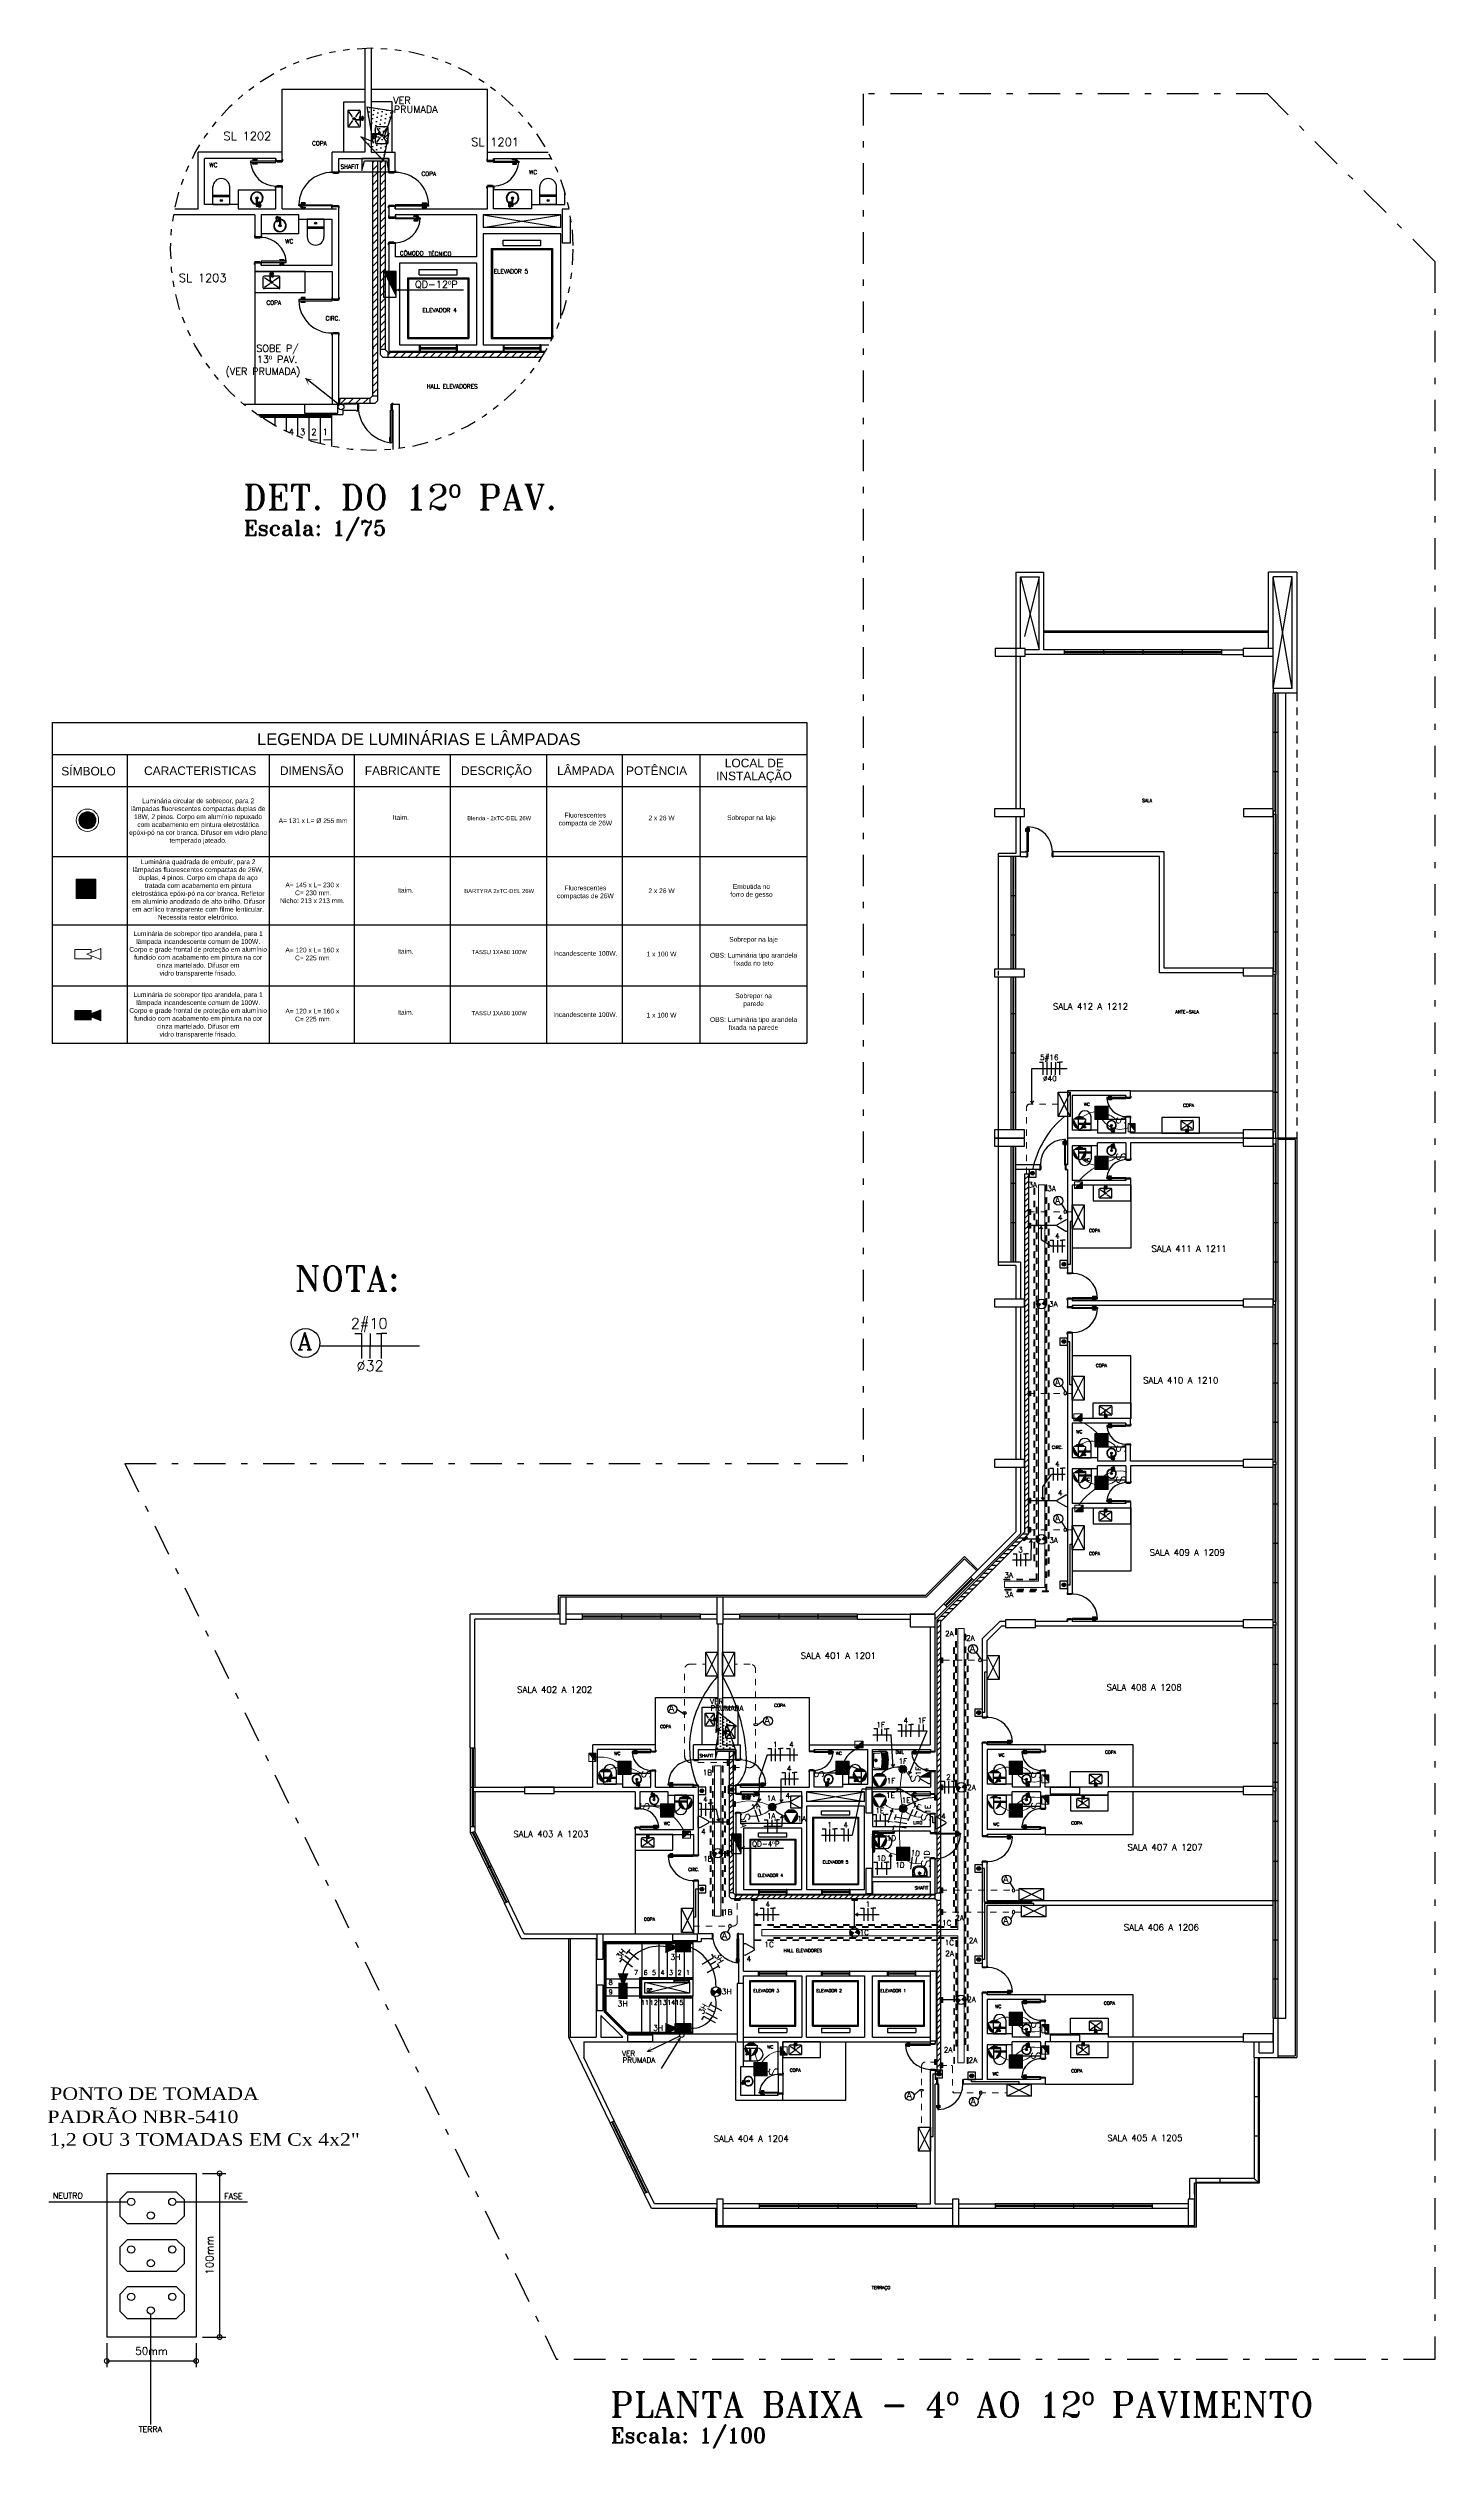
# Model space of a CAD drawing. Extents: x 544 to 914, y -40 to 56.
# Drawn here: x 565.41 to 587.48, y -13.01 to 25.16 of the extents above; entities that cross this region are included whole.
import ezdxf
from ezdxf.enums import TextEntityAlignment as Align
from ezdxf.lldxf.tags import DXFTag

# ---------------------------------------------------------------- set-up
doc = ezdxf.new("R2010")
doc.units = 0
doc.header["$LTSCALE"] = 0.5
doc.header["$MEASUREMENT"] = 0
for name, pattern in [('CONTINU', [0]), ('DASHDOT', [1, 0.5, -0.25, 0, -0.25]), ('DASHDOT2', [0.5, 0.25, -0.125, 0, -0.125]), ('DIVIDE', [1.25, 0.5, -0.25, 0, -0.25, 0, -0.25]), ('HIDDEN', [0.375, 0.25, -0.125])]:
    doc.linetypes.add(name, pattern=pattern)
doc.layers.get('0').update_dxf_attribs({"linetype": 'CONTINUOUS'})
doc.layers.get('Defpoints').update_dxf_attribs({"linetype": 'CONTINUOUS'})
for name, color, linetype in [('008', 1, 'CONTINUOUS'), ('3', 1, 'CONTINUOUS'), ('A-01', 1, 'CONTINUOUS'), ('A-02', 2, 'CONTINUOUS'), ('A-03', 3, 'CONTINUOUS'), ('A-05', 5, 'CONTINUOUS'), ('ARQ_JANELAS2', 1, 'HIDDEN2'), ('ARQ_MARCOS', 2, 'CONTINUOUS'), ('ARQ_PORTAS', 2, 'CONTINUOUS'), ('CABOS', 5, 'CONTINUOUS'), ('Carimbo', 2, 'CONTINUOUS'), ('COZINHA', 2, 'CONTINUOUS'), ('ELE-ELETROCALHA', 250, 'CONTINUOUS'), ('ELETRODUTO', 5, 'CONTINUOUS'), ('EQUIPAMENTOS', 3, 'CONTINUOUS'), ('FIAÇÃO', 15, 'CONTINUOUS'), ('h2o_contador', 2, 'CONTINUOUS'), ('INTERRUPTOR', 3, 'CONTINUOUS'), ('JANELA', 1, 'CONTINUOUS'), ('LINHA', 71, 'CONTINUOUS'), ('LUMINO', 3, 'CONTINUOUS'), ('PAREDE', 8, 'CONTINUOUS'), ('PORTA', 2, 'CONTINUOUS'), ('Proj', 1, 'HIDDEN'), ('REDE-ESTRUTURADA', 3, 'CONTINUOUS'), ('S4', 4, 'CONTINUOUS'), ('SAN', 2, 'CONTINUOUS'), ('SANITÁRIOS', 2, 'CONTINUOUS'), ('SETAS', 1, 'CONTINUOUS'), ('SIMBOLOS', 2, 'CONTINUOUS'), ('TEL-TOMADA COAXIAL', 3, 'CONTINUOUS'), ('TEXTO', 7, 'CONTINUOUS'), ('TEXTO - TOMADAS', 250, 'CONTINUOUS'), ('TOMADAS', 3, 'CONTINUOUS'), ('TUBULACAO', 5, 'CONTINUOUS'), ('Título', 3, 'CONTINUOUS')]:
    doc.layers.add(name, color=color, linetype=linetype)
doc.layers.add('ARQ-HAC', color=8, linetype='CONTINUOUS', lineweight=9)
doc.layers.add('Luminotécnico', color=142, linetype='CONTINUOUS', lineweight=0)
doc.styles.add('ARIAL', font='arial.ttf')
doc.styles.add('r80', font='romans.shx', dxfattribs={"height": 0.175})
doc.styles.add('ROMANC', font='romanc.shx')
doc.styles.add('ROMANS', font='romans.shx')
doc.styles.add('ROMANT', font='romant', dxfattribs={"height": 0.2})
doc.styles.get("Standard").update_dxf_attribs({"font": 'simplex.shx'})
doc.styles.add('style3', font='times.ttf', dxfattribs={"height": 0.4})
doc.styles.add('T20', font='simplex.shx', dxfattribs={"height": 0.1})
tags = doc.linetypes.add('HIDDEN2', pattern=[0.1875, 0.125, -0.0625]).pattern_tags.tags
tags[6:7] = [DXFTag(74, 4), DXFTag(75, 0), DXFTag(340, '0'), DXFTag(46, 1.0), DXFTag(50, 0.0), DXFTag(44, 0.0), DXFTag(45, 0.0)]
tags[4:5] = [DXFTag(74, 4), DXFTag(75, 0), DXFTag(340, '0'), DXFTag(46, 1.0), DXFTag(50, 0.0), DXFTag(44, 0.0), DXFTag(45, 0.0)]
pattern_1 = [(45, (-889.07684, 133.60847), (-0.0441941738, 0.0441941738), [])]
pattern_2 = [(45, (-1470.03608, 204.31281), (-0.058925565, 0.058925565), [])]

# ---------------------------------------------------------------- blocks, each defined once
blk = doc.blocks.new('A')
at = {"layer": 'TOMADAS'}
blk.add_hatch(color=256, dxfattribs=at).paths.add_polyline_path([(1807.059, -85.114, 1), (1807, -85.114, 1)])
blk.add_lwpolyline([(1806.972, -85.175), (1807.087, -85.175), (1807.087, -85.053), (1806.972, -85.053)], close=True, dxfattribs=at)
blk.add_circle((1807.03, -85.114), 0.0297, dxfattribs=at)
blk = doc.blocks.new('T')
at = {"layer": 'TOMADAS'}
for p, q in [((-55.649, 372.205), (-55.649, 372.032)), ((-55.465, 372.138), (-55.616, 372.225)), ((-55.616, 372.012), (-55.465, 372.099))]:
    blk.add_line(p, q, dxfattribs=at)
for centre, start, end in [((-55.627, 372.205), 60, 180), ((-55.476, 372.119), 300, 60), ((-55.627, 372.032), 180, 300)]:
    blk.add_arc(centre, 0.0225, start, end, dxfattribs=at)
blk = doc.blocks.new('A$C0A2C1635')
at = {"layer": 'Luminotécnico', "ltscale": 0.05}
blk.add_lwpolyline([(0.234, 0.149), (0.234, 0.192), (0, 0.192), (0, 0.056), (0.234, 0.056), (0.234, 0.1)], dxfattribs=at)
blk.add_lwpolyline([(0.373, 0.045), (0.373, 0.204), (0.173, 0.124)], close=True, dxfattribs=at)
blk = doc.blocks.new('_DOTSMALL')
at = {"color": 0, "linetype": 'ByBlock', "const_width": 0.5}
blk.add_lwpolyline([(-0.0625, 0, 1), (0.0625, 0, 1)], format="xyb", close=True, dxfattribs=at)

msp = doc.modelspace()

# ---------------------------------------------------------------- hatches: boundary and pattern name
at = {"layer": 'ELE-ELETROCALHA', "ltscale": 0.06}
h = msp.add_hatch(dxfattribs=at)
h.set_pattern_fill('ANSI31', color=256, scale=0.666667, style=0)
h.set_pattern_definition([(45, (-1383.19732, 204.08318), (-0.058925565, 0.058925565), [])])
h.paths.add_polyline_path([(570.576, 20.369), (570.656, 20.369), (570.656, 23.37), (570.576, 23.37)])
h = msp.add_hatch(dxfattribs=at)
h.set_pattern_fill('ANSI31', color=256, scale=0.666667, style=0)
h.set_pattern_definition([(45, (-1383.07366, 204.08318), (-0.058925565, 0.058925565), [])])
h.paths.add_polyline_path([(570.699, 20.369), (570.78, 20.369), (570.78, 23.37), (570.699, 23.37)])
h = msp.add_hatch(dxfattribs=at)
h.set_pattern_fill('ANSI31', color=256, scale=0.666667, style=0)
h.set_pattern_definition(pattern_2)
h.paths.add_polyline_path([(570.656, 20.39), (570.576, 20.39), (570.576, 19.632), (570.656, 19.632)])
h = msp.add_hatch(dxfattribs=at)
h.set_pattern_fill('ANSI31', color=256, scale=0.666667, style=0)
h.set_pattern_definition(pattern_2)
h.paths.add_polyline_path([(570.532, 19.509), (570.532, 19.589), (570.057, 19.589), (570.047, 19.5), (570.118, 19.5), (570.12, 19.509)])
h = msp.add_hatch(dxfattribs=at)
h.set_pattern_fill('ANSI31', color=256, scale=0.5, style=0)
h.set_pattern_definition(pattern_1)
h.paths.add_polyline_path([(581.012, 7.259), (580.952, 7.259), (580.952, 1.582), (581.012, 1.584)])
h = msp.add_hatch(dxfattribs=at)
h.set_pattern_fill('ANSI31', color=256, scale=0.5, style=0)
h.set_pattern_definition(pattern_1)
h.paths.add_polyline_path([(576.253, -4.177), (576.313, -4.177), (576.313, -1.927), (576.253, -1.927)])
at = {"layer": 'ELE-ELETROCALHA', "linetype": 'CONTINU'}
msp.add_hatch(color=3, dxfattribs=at).paths.add_polyline_path([(579.286, -2.348), (579.456, -2.348), (579.456, -2.273, 0.57735), (579.427, -2.256), (579.296, -2.332, 0.267949)])
at = {"layer": 'ELE-ELETROCALHA', "ltscale": 0.06}
h = msp.add_hatch(dxfattribs=at)
h.set_pattern_fill('ANSI31', color=256, scale=0.5, style=0)
h.set_pattern_definition(pattern_1)
h.paths.add_polyline_path([(579.614, -4.298), (579.554, -4.298), (579.554, -7.019), (579.614, -7.019)])
at = {"layer": 'ELETRODUTO', "linetype": 'DASHDOT2', "ltscale": 0.06}
for points in [[(581.012, 6.611), (581.044, 6.611), (581.044, 6.691), (581.012, 6.691)], [(581.012, 6.393), (581.044, 6.393), (581.044, 6.473), (581.012, 6.473)], [(581.012, 3.723), (581.044, 3.723), (581.044, 3.802), (581.012, 3.802)], [(581.012, 2.016), (581.044, 2.016), (581.044, 2.096), (581.012, 2.096)], [(581.012, 1.555), (581.044, 1.555), (581.044, 1.634), (581.012, 1.634)], [(580.92, 1.44), (580.942, 1.417), (580.999, 1.472), (580.977, 1.495)], [(579.614, -0.519), (579.646, -0.519), (579.646, -0.44), (579.614, -0.44)], [(576.253, -2.146), (576.221, -2.146), (576.221, -2.066), (576.253, -2.066)], [(576.313, -2.228), (576.345, -2.228), (576.345, -2.149), (576.313, -2.149)], [(579.522, -2.706), (579.554, -2.706), (579.554, -2.626), (579.522, -2.626)], [(579.614, -2.541), (579.646, -2.541), (579.646, -2.462), (579.614, -2.462)], [(576.221, -3.092), (576.253, -3.092), (576.253, -3.012), (576.221, -3.012)], [(576.313, -2.806), (576.345, -2.806), (576.345, -2.726), (576.313, -2.726)], [(576.221, -3.588), (576.253, -3.588), (576.253, -3.508), (576.221, -3.508)], [(579.614, -4.178), (579.646, -4.178), (579.646, -4.098), (579.614, -4.098)], [(576.42, -4.302), (576.42, -4.27), (576.341, -4.27), (576.341, -4.302)], [(576.691, -4.302), (576.691, -4.27), (576.612, -4.27), (576.612, -4.302)], [(578.286, -4.302), (578.286, -4.27), (578.207, -4.27), (578.207, -4.302)], [(579.614, -4.526), (579.646, -4.526), (579.646, -4.446), (579.614, -4.446)], [(579.614, -5.921), (579.646, -5.921), (579.646, -5.842), (579.614, -5.842)], [(579.523, -6.91), (579.555, -6.91), (579.555, -6.83), (579.523, -6.83)], [(579.614, -6.964), (579.646, -6.964), (579.646, -6.885), (579.614, -6.885)]]:
    msp.add_hatch(color=256, dxfattribs=at).paths.add_polyline_path(points)
at = {"layer": 'LUMINO'}
for points in [[(570.951, 21.199), (570.951, 21.609), (570.749, 21.609)], [(576.442, -3.554), (576.442, -3.247), (576.29, -3.247)], [(575.234, -4.955), (575.454, -5.043), (575.234, -5.13)], [(575.387, -5.016), (575.387, -4.969), (575.644, -4.969), (575.644, -5.118), (575.387, -5.118), (575.387, -5.069), (575.454, -5.043)], [(574.651, -5.457), (574.564, -5.678), (574.476, -5.457)], [(574.591, -5.61), (574.638, -5.61), (574.638, -5.868), (574.489, -5.868), (574.489, -5.61), (574.537, -5.61), (574.564, -5.678)], [(575.234, -6.423), (575.454, -6.335), (575.234, -6.248)], [(575.387, -6.362), (575.387, -6.409), (575.644, -6.409), (575.644, -6.26), (575.387, -6.26), (575.387, -6.308), (575.454, -6.335)]]:
    msp.add_hatch(color=256, dxfattribs=at).paths.add_polyline_path(points)
h = msp.add_hatch(color=256, dxfattribs=at)
h.paths.add_polyline_path([(581.267, 5.248), (581.22, 5.187), (581.288, 5.151, 0.124965), (581.297, 5.187, 0.233353)])
h.paths.add_polyline_path([(581.174, 5.127), (581.22, 5.187), (581.153, 5.224, 0.124965), (581.144, 5.187, 0.233353)])
h = msp.add_hatch(color=256, dxfattribs=at)
h.paths.add_polyline_path([(581.267, 1.505), (581.22, 1.444), (581.288, 1.408, 0.124965), (581.297, 1.444, 0.233353)])
h.paths.add_polyline_path([(581.174, 1.383), (581.22, 1.444), (581.153, 1.481, 0.124965), (581.144, 1.444, 0.233353)])
h = msp.add_hatch(color=256, dxfattribs=at)
h.paths.add_polyline_path([(579.991, -2.441), (579.944, -2.501), (580.012, -2.538, 0.124965), (580.021, -2.501, 0.233353)])
h.paths.add_polyline_path([(579.898, -2.562), (579.944, -2.501), (579.877, -2.465, 0.124965), (579.868, -2.501, 0.233353)])
h = msp.add_hatch(color=256, dxfattribs=at)
h.paths.add_polyline_path([(576.115, -3.487), (576.069, -3.548), (576.136, -3.584, 0.124965), (576.145, -3.548, 0.233353)])
h.paths.add_polyline_path([(576.022, -3.609), (576.069, -3.548), (576.001, -3.511, 0.124965), (575.992, -3.548, 0.233353)])
h = msp.add_hatch(color=256, dxfattribs=at)
h.paths.add_polyline_path([(578.293, -4.75), (578.246, -4.811), (578.314, -4.847, 0.124965), (578.323, -4.811, 0.233353)])
h.paths.add_polyline_path([(578.2, -4.872), (578.246, -4.811), (578.179, -4.774, 0.124965), (578.17, -4.811, 0.233353)])
h = msp.add_hatch(color=256, dxfattribs=at)
h.paths.add_polyline_path([(576.088, -5.692), (576.041, -5.752), (576.109, -5.789, 0.124965), (576.118, -5.752, 0.233353)])
h.paths.add_polyline_path([(575.995, -5.813), (576.041, -5.752), (575.974, -5.716, 0.124965), (575.965, -5.752, 0.233353)])
h = msp.add_hatch(color=256, dxfattribs=at)
h.paths.add_polyline_path([(579.988, -5.821), (579.941, -5.881), (580.008, -5.918, 0.124965), (580.018, -5.881, 0.233353)])
h.paths.add_polyline_path([(579.894, -5.942), (579.941, -5.881), (579.874, -5.845, 0.124965), (579.864, -5.881, 0.233353)])
at = {"layer": 'Luminotécnico'}
for color, points in [(7, [(565.906, 12.88, 1), (566.176, 12.88, 1)]), (7, [(566.172, 11.943), (565.863, 11.943), (565.863, 11.634), (566.172, 11.634)]), (3, [(582.068, 8.335), (582.068, 8.123), (582.28, 8.123), (582.28, 8.335)]), (3, [(582.711, 7.923), (582.711, 8.055), (582.6, 8.055)]), (3, [(582.068, 7.537), (582.068, 7.325), (582.28, 7.325), (582.28, 7.537)]), (3, [(581.874, 7.131), (581.743, 7.021), (581.874, 7.021)]), (3, [(581.866, 3.438), (581.734, 3.328), (581.866, 3.328)]), (3, [(582.068, 3.129), (582.068, 2.916), (582.28, 2.916), (582.28, 3.129)]), (3, [(582.068, 2.45), (582.068, 2.238), (582.28, 2.238), (582.28, 2.45)]), (3, [(581.882, 1.989), (581.75, 1.879), (581.882, 1.879)]), (3, [(578.385, -1.765), (578.253, -1.875), (578.385, -1.875)]), (3, [(574.02, -1.957), (574.13, -2.089), (574.13, -1.957)]), (3, [(574.48, -2.083), (574.48, -2.295), (574.692, -2.295), (574.692, -2.083)]), (3, [(577.946, -2.083), (577.946, -2.295), (578.158, -2.295), (578.158, -2.083)]), (3, [(579.014, -2.26, 1), (579.014, -2.165, 1)]), (3, [(580.708, -2.083), (580.708, -2.295), (580.92, -2.295), (580.92, -2.083)]), (3, [(581.226, -2.637), (581.336, -2.769), (581.336, -2.637)]), (3, [(581.338, -2.432), (581.338, -2.3), (581.228, -2.3)]), (3, [(575.158, -2.761), (575.158, -2.973), (575.37, -2.973), (575.37, -2.761)]), (3, [(576.937, -2.862, 1), (576.937, -2.766, 1)]), (3, [(579.021, -2.887, 1), (579.021, -2.791, 1)]), (3, [(580.708, -2.761), (580.708, -2.973), (580.92, -2.973), (580.92, -2.761)]), (3, [(575.507, -3.307), (575.638, -3.197), (575.507, -3.197)]), (3, [(578.912, -3.451), (578.912, -3.663), (579.125, -3.663), (579.125, -3.451)]), (3, [(580.708, -6.076), (580.708, -6.288), (580.92, -6.288), (580.92, -6.076)]), (3, [(581.228, -6.275), (581.338, -6.407), (581.338, -6.275)]), (3, [(577.175, -6.761), (577.065, -6.63), (577.065, -6.761)]), (3, [(580.708, -6.754), (580.708, -6.966), (580.92, -6.966), (580.92, -6.754)]), (3, [(581.226, -6.612), (581.336, -6.744), (581.336, -6.612)]), (3, [(576.642, -6.877), (576.642, -7.089), (576.854, -7.089), (576.854, -6.877)])]:
    msp.add_hatch(color=color, dxfattribs=at).paths.add_polyline_path(points)
at = {"layer": 'Luminotécnico', "ltscale": 0.05}
for points in [[(566.099, 9.807), (566.099, 9.854), (565.842, 9.854), (565.842, 9.705), (566.099, 9.705), (566.099, 9.753), (566.032, 9.78)], [(566.252, 9.868), (566.032, 9.78), (566.252, 9.693)]]:
    msp.add_hatch(color=7, dxfattribs=at).paths.add_polyline_path(points)
at = {"layer": 'Luminotécnico', "linetype": 'CONTINU'}
h = msp.add_hatch(color=3, dxfattribs=at)
h.paths.add_polyline_path([(581.719, 8.071, 1), (581.935, 8.071, 1)])
h.paths.add_polyline_path([(581.902, 8.134, -0.57735), (581.919, 8.105), (581.843, 7.974, -0.57735), (581.809, 7.974), (581.734, 8.105, -0.57735), (581.75, 8.134)], flags=16)
h = msp.add_hatch(color=3, dxfattribs=at)
h.paths.add_polyline_path([(581.721, 7.583, 1), (581.937, 7.583, 1)])
h.paths.add_polyline_path([(581.904, 7.647, -0.57735), (581.921, 7.617), (581.845, 7.486, -0.57735), (581.811, 7.486), (581.736, 7.617, -0.57735), (581.753, 7.647)], flags=16)
h = msp.add_hatch(color=3, dxfattribs=at)
h.paths.add_polyline_path([(581.718, 2.86, 1), (581.935, 2.86, 1)])
h.paths.add_polyline_path([(581.901, 2.924, -0.57735), (581.918, 2.894), (581.843, 2.763, -0.57735), (581.809, 2.763), (581.733, 2.894, -0.57735), (581.75, 2.924)], flags=16)
h = msp.add_hatch(color=3, dxfattribs=at)
h.paths.add_polyline_path([(581.721, 2.446, 1), (581.937, 2.446, 1)])
h.paths.add_polyline_path([(581.904, 2.509, -0.57735), (581.921, 2.48), (581.845, 2.349, -0.57735), (581.811, 2.349), (581.736, 2.48, -0.57735), (581.753, 2.509)], flags=16)
h = msp.add_hatch(color=3, dxfattribs=at)
h.paths.add_polyline_path([(574.171, -2.313, 1), (574.388, -2.313, 1)])
h.paths.add_polyline_path([(574.354, -2.25, -0.57735), (574.371, -2.279), (574.295, -2.41, -0.57735), (574.262, -2.41), (574.186, -2.279, -0.57735), (574.203, -2.25)], flags=16)
h = msp.add_hatch(color=3, dxfattribs=at)
h.paths.add_polyline_path([(578.223, -2.309, 1), (578.44, -2.309, 1)])
h.paths.add_polyline_path([(578.406, -2.245, -0.57735), (578.423, -2.275), (578.347, -2.406, -0.57735), (578.314, -2.406), (578.238, -2.275, -0.57735), (578.255, -2.245)], flags=16)
h = msp.add_hatch(color=3, dxfattribs=at)
h.paths.add_polyline_path([(578.536, -2.383, 1), (578.753, -2.383, 1)])
h.paths.add_polyline_path([(578.719, -2.32, -0.57735), (578.736, -2.349), (578.661, -2.48, -0.57735), (578.627, -2.48), (578.551, -2.349, -0.57735), (578.568, -2.32)], flags=16)
h = msp.add_hatch(color=3, dxfattribs=at)
h.paths.add_polyline_path([(580.364, -2.328, 1), (580.581, -2.328, 1)])
h.paths.add_polyline_path([(580.547, -2.264, -0.57735), (580.564, -2.293), (580.489, -2.424, -0.57735), (580.455, -2.424), (580.379, -2.293, -0.57735), (580.396, -2.264)], flags=16)
h = msp.add_hatch(color=3, dxfattribs=at)
h.paths.add_polyline_path([(575.448, -2.744, 1), (575.665, -2.744, 1)])
h.paths.add_polyline_path([(575.631, -2.68, -0.57735), (575.648, -2.71), (575.572, -2.841, -0.57735), (575.539, -2.841), (575.463, -2.71, -0.57735), (575.48, -2.68)], flags=16)
h = msp.add_hatch(color=3, dxfattribs=at)
h.paths.add_polyline_path([(578.536, -2.708, 1), (578.753, -2.708, 1)])
h.paths.add_polyline_path([(578.719, -2.644, -0.57735), (578.736, -2.674), (578.661, -2.805, -0.57735), (578.627, -2.805), (578.551, -2.674, -0.57735), (578.568, -2.644)], flags=16)
h = msp.add_hatch(color=3, dxfattribs=at)
h.paths.add_polyline_path([(580.367, -2.742, 1), (580.583, -2.742, 1)])
h.paths.add_polyline_path([(580.55, -2.678, -0.57735), (580.567, -2.708), (580.491, -2.839, -0.57735), (580.457, -2.839), (580.382, -2.708, -0.57735), (580.399, -2.678)], flags=16)
h = msp.add_hatch(color=3, dxfattribs=at)
h.paths.add_polyline_path([(577.129, -2.96, 1), (577.345, -2.96, 1)])
h.paths.add_polyline_path([(577.311, -2.896, -0.57735), (577.328, -2.925), (577.253, -3.056, -0.57735), (577.219, -3.056), (577.143, -2.925, -0.57735), (577.16, -2.896)], flags=16)
h = msp.add_hatch(color=3, dxfattribs=at)
h.paths.add_polyline_path([(578.543, -3.349, 1), (578.76, -3.349, 1)])
h.paths.add_polyline_path([(578.726, -3.286, -0.57735), (578.743, -3.315), (578.668, -3.446, -0.57735), (578.634, -3.446), (578.558, -3.315, -0.57735), (578.575, -3.286)], flags=16)
h = msp.add_hatch(color=3, dxfattribs=at)
h.paths.add_polyline_path([(580.364, -6.303, 1), (580.581, -6.303, 1)])
h.paths.add_polyline_path([(580.547, -6.239, -0.57735), (580.564, -6.268), (580.489, -6.399, -0.57735), (580.455, -6.399), (580.379, -6.268, -0.57735), (580.396, -6.239)], flags=16)
h = msp.add_hatch(color=3, dxfattribs=at)
h.paths.add_polyline_path([(576.495, -6.664, 1), (576.712, -6.664, 1)])
h.paths.add_polyline_path([(576.678, -6.6, -0.57735), (576.695, -6.63), (576.62, -6.76, -0.57735), (576.586, -6.76), (576.51, -6.63, -0.57735), (576.527, -6.6)], flags=16)
h = msp.add_hatch(color=3, dxfattribs=at)
h.paths.add_polyline_path([(580.367, -6.717, 1), (580.583, -6.717, 1)])
h.paths.add_polyline_path([(580.55, -6.653, -0.57735), (580.567, -6.683), (580.491, -6.814, -0.57735), (580.457, -6.814), (580.382, -6.683, -0.57735), (580.399, -6.653)], flags=16)
at = {"layer": 'TEL-TOMADA COAXIAL', "linetype": 'DASHDOT2', "ltscale": 0.06}
h = msp.add_hatch(dxfattribs=at)
h.set_pattern_fill('DOTS', color=256, scale=0.042667, angle=441.0894, style=0)
h.set_pattern_definition([(81.089398, (810.36843, -574.82969), (-0.0616701585, 0.04394937), [0, -0.067733333])])
h.paths.add_polyline_path([(570.906, 24.163), (570.488, 24.228), (570.582, 23.67), (570.39, 23.748), (570.75, 23.369), (570.842, 23.808), (570.756, 23.722)])
h = msp.add_hatch(dxfattribs=at)
h.set_pattern_fill('DOTS', color=256, scale=0.032, angle=270, style=0)
h.set_pattern_definition([(270, (329.019317, 414.10259), (0.0508, -0.0254), [0, -0.0508])])
h.paths.add_polyline_path([(576.033, -1.902), (576.351, -1.902), (576.216, -1.499), (576.368, -1.535), (576.057, -1.295), (576.04, -1.631), (576.094, -1.558)])
at = {"layer": 'TOMADAS'}
for points in [[(576.296, -2.506, 1), (576.296, -2.565, 1)], [(576.296, -2.506, 1), (576.296, -2.565, 1)], [(580.11, -7.061, 1), (580.11, -7.12, 1)], [(580.11, -7.061, 1), (580.11, -7.12, 1)]]:
    msp.add_hatch(color=256, dxfattribs=at).paths.add_polyline_path(points)

# ---------------------------------------------------------------- linework, layer by layer
at = {"color": 1, "linetype": 'ByBlock'}
for p, q in [((567.871, -8.643), (568.244, -8.643)), ((568.144, -8.643), (568.144, -11.244)), ((565.426, -9.093), (566.68, -9.093)), ((567.448, -9.096), (568.589, -9.096)), ((567.045, -10.879), (567.045, -12.637)), ((566.348, -11.344), (566.348, -11.725)), ((567.771, -11.344), (567.771, -11.725)), ((567.871, -11.244), (568.244, -11.244)), ((566.348, -11.625), (567.771, -11.625))]:
    msp.add_line(p, q, dxfattribs=at)
at = {"color": 3}
msp.add_lwpolyline([(577.406, -2.638), (577.406, -2.83), (577.233, -2.83), (577.233, -2.638)], close=True, dxfattribs=at)
at = {"layer": '008'}
for p, q in [((574.911, -5.774), (575.621, -5.604)), ((575.621, -5.774), (574.911, -5.604))]:
    msp.add_line(p, q, dxfattribs=at)
at = {"layer": '3', "color": 6}
for p, q in [((574.911, -5.774), (575.621, -5.604)), ((575.621, -5.774), (574.911, -5.604)), ((574.911, -5.774), (575.621, -5.604)), ((575.621, -5.774), (574.911, -5.604)), ((574.911, -5.774), (575.621, -5.604)), ((575.621, -5.774), (574.911, -5.604)), ((574.911, -5.774), (575.621, -5.604)), ((575.621, -5.774), (574.911, -5.604)), ((574.911, -5.774), (575.621, -5.604)), ((575.621, -5.774), (574.911, -5.604)), ((574.911, -5.774), (575.621, -5.604)), ((575.621, -5.774), (574.911, -5.604)), ((574.911, -5.774), (575.621, -5.604)), ((575.621, -5.774), (574.911, -5.604)), ((574.911, -5.774), (575.621, -5.604)), ((575.621, -5.774), (574.911, -5.604))]:
    msp.add_line(p, q, dxfattribs=at)
for points in [[(573.703, 22.597), (573.594, 22.597), (573.594, 22.063)], [(573.594, 22.063), (573.727, 22.063), (573.727, 22.46)], [(569.494, 19.357), (570.027, 19.357), (570.027, 19.49), (569.494, 19.49), (569.494, 19.357)], [(580.485, 15.488), (580.96, 15.488), (580.96, 15.613), (580.485, 15.613), (580.485, 15.488)], [(584.431, 15.489), (584.906, 15.489), (584.906, 15.614), (584.431, 15.614), (584.431, 15.489)], [(580.474, 12.939), (580.949, 12.939), (580.949, 13.064), (580.474, 13.064), (580.474, 12.939)], [(584.432, 12.939), (584.907, 12.939), (584.907, 13.064), (584.432, 13.064), (584.432, 12.939)], [(580.474, 10.389), (580.949, 10.389), (580.949, 10.514), (580.474, 10.514), (580.474, 10.389)], [(584.431, 10.404), (584.906, 10.404), (584.906, 10.529), (584.431, 10.529), (584.431, 10.404)], [(580.474, 7.831), (580.949, 7.831), (580.949, 7.956), (580.474, 7.956), (580.474, 7.831)], [(580.474, 7.696), (580.949, 7.696), (580.949, 7.821), (580.474, 7.821), (580.474, 7.696)], [(584.431, 7.831), (584.906, 7.831), (584.906, 7.956), (584.431, 7.956), (584.431, 7.831)], [(584.431, 7.696), (584.906, 7.696), (584.906, 7.821), (584.431, 7.821), (584.431, 7.696)], [(580.474, 5.139), (580.949, 5.139), (580.949, 5.264), (580.474, 5.264), (580.474, 5.139)], [(584.431, 5.139), (584.906, 5.139), (584.906, 5.264), (584.431, 5.264), (584.431, 5.139)], [(580.474, 2.589), (580.949, 2.589), (580.949, 2.714), (580.474, 2.714), (580.474, 2.589)], [(584.431, 2.589), (584.906, 2.589), (584.906, 2.714), (584.431, 2.714), (584.431, 2.589)], [(573.556, 0.101), (573.656, 0.101), (573.656, 0.526), (573.556, 0.526), (573.556, 0.101)], [(576.056, 0.101), (576.156, 0.101), (576.156, 0.526), (576.056, 0.526), (576.056, 0.101)], [(579.131, 0.051), (579.531, 0.051), (579.531, 0.251), (579.131, 0.251), (579.131, 0.051)], [(580.649, 0.039), (581.124, 0.039), (581.124, 0.164), (580.649, 0.164), (580.649, 0.039)], [(584.431, 0.039), (584.906, 0.039), (584.906, 0.164), (584.431, 0.164), (584.431, 0.039)], [(572.994, -2.599), (573.469, -2.599), (573.469, -2.499), (572.994, -2.499), (572.994, -2.599)], [(578.424, -2.906), (578.524, -2.906), (578.524, -2.506), (578.424, -2.506), (578.424, -2.906)], [(581.356, -2.606), (581.831, -2.606), (581.831, -2.506), (581.356, -2.506), (581.356, -2.606)], [(584.431, -2.613), (584.906, -2.613), (584.906, -2.488), (584.431, -2.488), (584.431, -2.613)], [(578.424, -4.191), (578.524, -4.191), (578.524, -3.791), (578.424, -3.791), (578.424, -4.191)], [(574.144, -5.236), (574.244, -5.236), (574.244, -4.836), (574.144, -4.836), (574.144, -5.236)], [(575.349, -4.936), (575.749, -4.936), (575.749, -4.836), (575.349, -4.836), (575.349, -4.936)], [(574.144, -6.05), (574.244, -6.05), (574.244, -5.65), (574.144, -5.65), (574.144, -6.05)], [(576.381, -6.549), (576.481, -6.549), (576.481, -5.619), (576.381, -5.619), (576.381, -6.549)], [(579.449, -6.534), (579.549, -6.534), (579.549, -5.424), (579.449, -5.424), (579.449, -6.534)], [(574.635, -6.541), (575.035, -6.541), (575.035, -6.441), (574.635, -6.441), (574.635, -6.541)], [(581.356, -6.541), (581.831, -6.541), (581.831, -6.441), (581.356, -6.441), (581.356, -6.541)], [(584.431, -6.549), (584.906, -6.549), (584.906, -6.424), (584.431, -6.424), (584.431, -6.549)], [(576.056, -9.474), (576.156, -9.474), (576.156, -9.049), (576.056, -9.049), (576.056, -9.474)], [(579.806, -9.474), (579.906, -9.474), (579.906, -9.049), (579.806, -9.049), (579.806, -9.474)], [(583.556, -9.474), (583.656, -9.474), (583.656, -9.049), (583.556, -9.049), (583.556, -9.474)]]:
    msp.add_lwpolyline(points, dxfattribs=at)
at = {"layer": 'A-01', "color": 9}
for p, q in [((569.137, 24.507), (570.454, 24.507)), ((569.137, 23.507), (569.137, 24.507)), ((570.554, 24.507), (572.404, 24.507)), ((572.404, 23.507), (572.404, 24.507)), ((572.337, 22.507), (573.571, 22.307)), ((572.337, 22.307), (573.571, 22.507)), ((568.704, 21.607), (568.704, 19.5)), ((580.885, 16.751), (581.185, 15.589)), ((581.185, 16.751), (580.95, 15.801)), ((585.206, 14.976), (584.906, 16.751)), ((584.906, 14.976), (585.206, 16.751)), ((585.106, -6.174), (585.106, 14.901)), ((582.635, 8.576), (584.906, 8.576)), ((582.64, 7.081), (582.64, 6.076)), ((582.64, 6.076), (581.71, 6.076)), ((582.64, 4.364), (581.71, 4.364)), ((582.64, 3.359), (582.64, 4.364)), ((582.64, 1.944), (582.64, 0.939)), ((582.64, 0.939), (581.71, 0.939)), ((575.081, -1.074), (576.069, -1.074)), ((575.081, -1.824), (575.081, -1.074)), ((576.144, -1.074), (577.531, -1.074)), ((577.531, -1.824), (577.531, -1.074)), ((582.681, -1.824), (581.281, -1.824)), ((582.681, -2.499), (582.681, -1.824)), ((577.481, -2.574), (578.406, -2.724)), ((577.481, -2.724), (578.406, -2.574)), ((582.681, -3.249), (582.681, -2.574)), ((574.756, -3.249), (574.756, -4.829)), ((581.281, -3.249), (582.681, -3.249)), ((574.911, -5.774), (575.621, -5.604)), ((575.621, -5.774), (574.911, -5.604)), ((575.621, -5.774), (574.911, -5.604)), ((574.911, -5.774), (575.621, -5.604)), ((574.911, -5.774), (575.621, -5.604)), ((575.621, -5.774), (574.911, -5.604)), ((575.621, -5.774), (574.911, -5.604)), ((574.911, -5.774), (575.621, -5.604)), ((574.911, -5.774), (575.621, -5.604)), ((575.621, -5.774), (574.911, -5.604)), ((575.621, -5.774), (574.911, -5.604)), ((574.911, -5.774), (575.621, -5.604)), ((574.911, -5.774), (575.621, -5.604)), ((575.621, -5.774), (574.911, -5.604)), ((575.621, -5.774), (574.911, -5.604)), ((574.911, -5.774), (575.621, -5.604)), ((574.911, -5.774), (575.621, -5.604)), ((575.621, -5.774), (574.911, -5.604)), ((575.621, -5.774), (574.911, -5.604)), ((574.911, -5.774), (575.621, -5.604)), ((574.911, -5.774), (575.621, -5.604)), ((575.621, -5.774), (574.911, -5.604)), ((575.621, -5.774), (574.911, -5.604)), ((574.911, -5.774), (575.621, -5.604)), ((575.621, -5.774), (574.911, -5.604)), ((574.911, -5.774), (575.621, -5.604)), ((575.621, -5.774), (574.911, -5.604)), ((574.911, -5.774), (575.621, -5.604)), ((575.621, -5.774), (574.911, -5.604)), ((574.911, -5.774), (575.621, -5.604)), ((575.621, -5.774), (574.911, -5.604)), ((574.911, -5.774), (575.621, -5.604)), ((575.621, -5.774), (574.911, -5.604)), ((574.911, -5.774), (575.621, -5.604)), ((575.621, -5.774), (574.911, -5.604)), ((574.911, -5.774), (575.621, -5.604)), ((574.861, -5.824), (574.261, -5.824)), ((574.861, -6.424), (574.861, -5.824)), ((574.996, -6.424), (574.996, -5.824)), ((575.131, -6.424), (575.131, -5.824)), ((575.266, -6.424), (575.266, -5.824)), ((575.401, -6.424), (575.401, -5.824)), ((575.536, -6.424), (575.536, -5.824)), ((575.671, -6.424), (575.671, -5.824)), ((582.681, -5.799), (581.281, -5.799)), ((582.681, -6.474), (582.681, -5.799)), ((584.981, -6.174), (585.106, -6.174)), ((578.106, -7.474), (578.106, -6.549)), ((582.681, -7.224), (582.681, -6.549)), ((584.606, -6.799), (584.606, -8.724)), ((581.281, -7.224), (582.681, -7.224)), ((577.106, -7.474), (578.106, -7.474)), ((584.606, -8.724), (583.681, -8.724))]:
    msp.add_line(p, q, dxfattribs=at)
at = {"layer": 'A-02', "color": 9}
for p, q in [((572.466, 21.974), (572.466, 20.54)), ((572.466, 21.974), (573.442, 21.974)), ((572.484, 21.956), (572.484, 20.559)), ((572.484, 21.956), (573.424, 21.956)), ((572.654, 22.107), (573.254, 22.107)), ((572.654, 22.02), (572.654, 22.107)), ((572.654, 22.02), (573.254, 22.02)), ((573.254, 22.02), (573.254, 22.107)), ((573.424, 21.956), (573.424, 20.559)), ((573.442, 21.974), (573.442, 20.54)), ((571.132, 21.507), (571.132, 20.54)), ((571.132, 21.507), (572.109, 21.507)), ((571.151, 21.489), (571.151, 20.559)), ((571.151, 21.489), (572.091, 21.489)), ((571.32, 21.64), (571.921, 21.64)), ((571.32, 21.554), (571.32, 21.64)), ((571.32, 21.554), (571.921, 21.554)), ((571.32, 21.554), (571.921, 21.554)), ((571.921, 21.554), (571.921, 21.64)), ((572.091, 21.489), (572.091, 20.559)), ((572.109, 21.507), (572.109, 20.54)), ((571.132, 20.54), (572.109, 20.54)), ((571.151, 20.559), (572.091, 20.559)), ((572.466, 20.54), (573.442, 20.54)), ((572.484, 20.559), (573.424, 20.559)), ((568.767, 19.313), (569.924, 19.313)), ((568.797, 19.293), (569.924, 19.293)), ((568.844, 19.333), (568.844, 19.263)), ((569.024, 19.333), (569.024, 19.156)), ((569.204, 19.333), (569.204, 19.064)), ((569.384, 19.333), (569.384, 18.986)), ((569.564, 19.333), (569.564, 18.921)), ((569.744, 19.333), (569.744, 18.868)), ((569.924, 19.333), (569.924, 18.825)), ((584.831, 15.889), (581.26, 15.889)), ((584.831, 15.864), (581.26, 15.864)), ((580.535, 10.514), (580.535, 12.301)), ((580.535, 10.412), (580.535, 10.487)), ((580.535, 5.851), (580.535, 10.389)), ((584.951, 7.826), (585.281, 7.826)), ((585.281, 7.826), (584.981, 7.826)), ((585.256, 7.801), (584.981, 7.801)), ((585.256, 7.801), (585.256, -6.774)), ((585.281, 7.826), (585.281, -6.799)), ((579.376, 0.551), (579.995, 1.17)), ((579.995, 1.17), (580.207, 0.958)), ((579.386, 0.526), (579.995, 1.135)), ((579.995, 1.135), (580.19, 0.941)), ((573.531, 0.551), (573.531, 0.251)), ((579.376, 0.551), (573.531, 0.551)), ((573.556, 0.526), (573.556, 0.251)), ((579.386, 0.526), (573.556, 0.526)), ((577.578, -2.973), (577.578, -4.049)), ((577.578, -2.973), (578.31, -2.973)), ((577.592, -2.987), (577.592, -4.035)), ((577.592, -2.987), (578.296, -2.987)), ((577.719, -2.874), (578.169, -2.874)), ((577.719, -2.939), (577.719, -2.874)), ((577.719, -2.939), (578.169, -2.939)), ((578.169, -2.939), (578.169, -2.874)), ((578.296, -2.987), (578.296, -4.035)), ((578.31, -2.973), (578.31, -4.049)), ((576.578, -3.323), (576.578, -4.049)), ((576.578, -3.323), (577.31, -3.323)), ((576.592, -3.337), (576.592, -4.035)), ((576.592, -3.337), (577.296, -3.337)), ((576.719, -3.224), (577.169, -3.224)), ((576.719, -3.289), (576.719, -3.224)), ((576.719, -3.289), (577.169, -3.289)), ((577.169, -3.289), (577.169, -3.224)), ((577.296, -3.337), (577.296, -4.035)), ((577.31, -3.323), (577.31, -4.049)), ((576.578, -4.049), (577.31, -4.049)), ((576.592, -4.035), (577.296, -4.035)), ((577.578, -4.049), (578.31, -4.049)), ((577.592, -4.035), (578.296, -4.035)), ((578.531, -4.199), (579.456, -4.199)), ((573.7, -6.474), (573.7, -4.904)), ((573.725, -6.474), (573.725, -4.904)), ((574.861, -4.954), (574.861, -5.554)), ((575.131, -4.954), (575.131, -5.554)), ((575.266, -4.954), (575.266, -5.554)), ((575.401, -4.954), (575.401, -5.554)), ((575.536, -4.954), (575.536, -5.554)), ((575.671, -4.954), (575.671, -5.554)), ((574.276, -4.969), (574.276, -5.929)), ((574.276, -4.969), (575.671, -4.969)), ((574.291, -4.984), (574.291, -5.922)), ((574.291, -4.984), (575.671, -4.984)), ((574.861, -5.554), (574.261, -5.554)), ((574.861, -5.689), (574.261, -5.689)), ((574.831, -5.676), (574.831, -5.524)), ((574.831, -5.524), (575.671, -5.524)), ((574.831, -5.854), (574.831, -5.676)), ((574.846, -5.67), (574.846, -5.539)), ((574.846, -5.539), (575.671, -5.539)), ((574.846, -5.839), (574.846, -5.67)), ((574.911, -5.774), (575.621, -5.604)), ((575.621, -5.774), (574.911, -5.604)), ((575.621, -5.774), (574.911, -5.604)), ((574.911, -5.774), (575.621, -5.604)), ((576.578, -5.574), (577.31, -5.574)), ((576.578, -6.299), (576.578, -5.574)), ((576.592, -5.588), (577.296, -5.588)), ((576.592, -6.286), (576.592, -5.588)), ((577.296, -6.286), (577.296, -5.588)), ((577.31, -6.299), (577.31, -5.574)), ((577.578, -5.574), (578.31, -5.574)), ((577.578, -6.299), (577.578, -5.574)), ((577.592, -5.588), (578.296, -5.588)), ((577.592, -6.286), (577.592, -5.588)), ((578.296, -6.286), (578.296, -5.588)), ((578.31, -6.299), (578.31, -5.574)), ((578.628, -5.574), (579.36, -5.574)), ((578.628, -6.299), (578.628, -5.574)), ((578.642, -5.588), (579.346, -5.588)), ((578.642, -6.286), (578.642, -5.588)), ((579.346, -6.286), (579.346, -5.588)), ((579.36, -6.299), (579.36, -5.574)), ((574.276, -5.929), (574.276, -6.066)), ((574.276, -6.066), (574.619, -6.409)), ((574.291, -5.922), (574.291, -6.06)), ((574.291, -6.06), (574.625, -6.394)), ((575.671, -5.854), (574.831, -5.854)), ((575.671, -5.839), (574.846, -5.839)), ((574.619, -6.409), (575.671, -6.409)), ((574.625, -6.394), (575.671, -6.394)), ((576.578, -6.299), (577.31, -6.299)), ((576.592, -6.286), (577.296, -6.286)), ((576.719, -6.334), (577.169, -6.334)), ((576.719, -6.334), (576.719, -6.399)), ((576.719, -6.399), (577.169, -6.399)), ((577.169, -6.334), (577.169, -6.399)), ((577.578, -6.299), (578.31, -6.299)), ((577.592, -6.286), (578.296, -6.286)), ((577.719, -6.334), (578.169, -6.334)), ((577.719, -6.334), (577.719, -6.399)), ((577.719, -6.399), (578.169, -6.399)), ((578.169, -6.334), (578.169, -6.399)), ((578.628, -6.299), (579.36, -6.299)), ((578.642, -6.286), (579.346, -6.286)), ((578.769, -6.334), (579.219, -6.334)), ((578.769, -6.334), (578.769, -6.399)), ((578.769, -6.399), (579.219, -6.399)), ((579.219, -6.334), (579.219, -6.399)), ((584.981, -6.774), (585.256, -6.774)), ((584.981, -6.799), (585.281, -6.799)), ((583.656, -8.799), (583.656, -9.474)), ((583.681, -8.799), (583.681, -9.499)), ((576.031, -9.199), (576.031, -9.499)), ((583.681, -9.499), (576.031, -9.499)), ((576.056, -9.199), (576.056, -9.474)), ((583.656, -9.474), (576.056, -9.474))]:
    msp.add_line(p, q, dxfattribs=at)
at = {"layer": 'A-03', "color": 9}
for p, q in [((581.583, 15.589), (581.583, 15.514)), ((582.208, 15.589), (582.208, 15.514)), ((582.833, 15.589), (582.833, 15.514)), ((583.458, 15.589), (583.458, 15.514)), ((584.906, 14.976), (584.906, 15.476)), ((584.981, 14.276), (584.906, 14.276)), ((584.981, 13.651), (584.906, 13.651)), ((584.981, 12.351), (584.906, 12.351)), ((584.981, 11.726), (584.906, 11.726)), ((584.981, 11.101), (584.906, 11.101)), ((580.81, 11.051), (580.735, 11.051)), ((580.81, 9.801), (580.735, 9.801)), ((584.981, 9.801), (584.906, 9.801)), ((584.981, 9.176), (584.906, 9.176)), ((580.81, 8.551), (580.735, 8.551)), ((584.981, 8.551), (584.906, 8.551)), ((580.81, 7.101), (580.735, 7.101)), ((584.981, 7.101), (584.906, 7.101)), ((584.981, 6.476), (584.906, 6.476)), ((584.981, 5.851), (584.906, 5.851)), ((584.981, 4.551), (584.906, 4.551)), ((584.981, 3.926), (584.906, 3.926)), ((584.981, 3.301), (584.906, 3.301)), ((584.981, 2.001), (584.906, 2.001)), ((584.981, 1.376), (584.906, 1.376)), ((584.981, 0.751), (584.906, 0.751)), ((574.544, 0.176), (574.544, 0.251)), ((575.169, 0.176), (575.169, 0.251)), ((577.044, 0.176), (577.044, 0.251)), ((577.669, 0.176), (577.669, 0.251)), ((584.981, -0.549), (584.906, -0.549)), ((584.981, -1.174), (584.906, -1.174)), ((584.906, -1.799), (584.981, -1.799)), ((584.981, -1.799), (584.906, -1.799)), ((572.131, -2.499), (572.176, -2.499)), ((584.981, -2.424), (584.906, -2.424)), ((584.906, -3.037), (584.981, -3.037)), ((572.403, -3.783), (572.47, -3.751)), ((584.906, -3.674), (584.981, -3.674)), ((584.906, -4.299), (584.981, -4.299)), ((584.906, -4.924), (584.981, -4.924)), ((584.906, -5.549), (584.981, -5.549)), ((584.666, -6.799), (584.666, -8.784)), ((584.681, -6.799), (584.681, -8.799)), ((584.681, -7.424), (584.606, -7.424)), ((574.628, -8.399), (574.696, -8.367)), ((584.681, -8.049), (584.606, -8.049)), ((584.056, -8.724), (584.056, -8.799)), ((584.681, -8.799), (584.606, -8.724)), ((577.356, -9.124), (577.356, -9.199)), ((577.981, -9.124), (577.981, -9.199)), ((578.606, -9.124), (578.606, -9.199)), ((581.106, -9.124), (581.106, -9.199)), ((581.731, -9.124), (581.731, -9.199)), ((582.356, -9.124), (582.356, -9.199)), ((584.666, -8.784), (583.681, -8.784)), ((584.681, -8.799), (583.681, -8.799))]:
    msp.add_line(p, q, dxfattribs=at)
at = {"layer": 'A-05', "color": 4}
for p, q in [((570.454, 25.161), (570.454, 23.507)), ((570.554, 25.163), (570.554, 23.507)), ((567.804, 22.607), (567.804, 23.507)), ((569.137, 23.507), (567.804, 23.507)), ((567.904, 22.673), (567.904, 23.407)), ((569.037, 23.407), (567.904, 23.407)), ((569.037, 23.407), (569.037, 23.373)), ((569.037, 23.373), (569.037, 23.407)), ((569.037, 23.373), (569.137, 23.373)), ((569.137, 23.373), (569.137, 23.507)), ((570.454, 23.507), (569.937, 23.507)), ((569.937, 23.193), (569.937, 23.507)), ((570.037, 23.407), (570.837, 23.407)), ((570.037, 23.407), (570.037, 23.193)), ((570.037, 23.407), (570.837, 23.407)), ((570.037, 23.407), (570.037, 23.193)), ((570.554, 23.507), (570.937, 23.507)), ((570.837, 23.407), (570.837, 23.193)), ((570.937, 23.193), (570.937, 23.507)), ((572.404, 23.373), (572.404, 23.507)), ((572.404, 23.507), (573.369, 23.507)), ((572.504, 23.373), (572.404, 23.373)), ((572.504, 23.407), (572.504, 23.373)), ((572.504, 23.373), (572.504, 23.407)), ((572.504, 23.407), (573.422, 23.407)), ((569.037, 22.953), (569.137, 22.953)), ((569.037, 22.607), (569.037, 22.953)), ((569.137, 22.607), (569.137, 22.953)), ((569.937, 23.193), (570.037, 23.193)), ((570.937, 23.193), (570.837, 23.193)), ((572.504, 22.953), (572.404, 22.953)), ((572.404, 22.607), (572.404, 22.953)), ((572.504, 22.607), (572.504, 22.953)), ((567.43, 22.607), (567.804, 22.607)), ((568.437, 22.673), (567.904, 22.673)), ((568.437, 22.673), (568.437, 22.607)), ((568.437, 22.607), (569.037, 22.607)), ((568.437, 22.607), (569.037, 22.607)), ((569.137, 22.607), (570.004, 22.607)), ((569.937, 22.64), (570.037, 22.64)), ((569.937, 22.607), (569.937, 22.64)), ((570.037, 22.64), (570.037, 21.173)), ((570.937, 22.64), (570.837, 22.64)), ((570.837, 22.64), (570.837, 22.473)), ((570.937, 22.607), (570.937, 22.64)), ((570.937, 22.607), (572.404, 22.607)), ((573.104, 22.607), (572.504, 22.607)), ((573.104, 22.673), (573.104, 22.607)), ((573.104, 22.673), (573.637, 22.673)), ((573.637, 22.673), (573.637, 22.861)), ((568.704, 22.507), (567.411, 22.507)), ((568.704, 22.507), (568.704, 22.16)), ((568.804, 22.16), (568.704, 22.16)), ((568.804, 22.507), (568.804, 22.16)), ((569.404, 22.507), (568.804, 22.507)), ((569.404, 22.507), (568.804, 22.507)), ((569.404, 22.44), (569.404, 22.507)), ((569.404, 22.44), (569.937, 22.44)), ((569.937, 21.707), (569.937, 22.44)), ((570.837, 22.507), (570.837, 22.507)), ((570.937, 22.473), (570.837, 22.473)), ((572.237, 22.507), (570.937, 22.507)), ((570.937, 22.507), (570.937, 22.473)), ((572.237, 21.84), (572.237, 22.507)), ((573.571, 22.507), (572.337, 22.507)), ((572.337, 22.507), (572.337, 22.307)), ((573.571, 22.307), (572.337, 22.307)), ((572.337, 22.207), (572.337, 20.44)), ((573.571, 22.207), (572.337, 22.207)), ((573.571, 22.307), (573.571, 22.507)), ((573.571, 20.859), (573.571, 22.207)), ((570.937, 22.053), (570.837, 22.053)), ((570.837, 22.053), (570.837, 20.34)), ((570.837, 21.84), (570.837, 21.84)), ((570.937, 22.053), (570.937, 21.84)), ((572.237, 21.84), (570.937, 21.84)), ((568.804, 21.74), (568.704, 21.74)), ((568.704, 21.74), (568.704, 21.607)), ((568.704, 21.607), (569.937, 21.607)), ((568.804, 21.707), (568.804, 21.74)), ((568.804, 21.74), (568.804, 21.707)), ((568.804, 21.707), (569.937, 21.707)), ((569.937, 21.607), (569.937, 21.173)), ((571.004, 21.74), (571.004, 20.44)), ((572.237, 21.74), (571.004, 21.74)), ((572.237, 20.44), (572.237, 21.74)), ((569.937, 21.173), (570.037, 21.173)), ((569.937, 20.62), (570.037, 20.62)), ((569.937, 20.62), (569.937, 19.5)), ((569.937, 20.62), (569.937, 19.5)), ((570.037, 20.62), (570.037, 19.5)), ((570.837, 20.34), (571.321, 20.34)), ((571.004, 20.44), (571.321, 20.44)), ((571.321, 20.44), (571.321, 20.34)), ((571.921, 20.44), (571.921, 20.34)), ((571.921, 20.44), (572.237, 20.44)), ((571.921, 20.34), (572.654, 20.34)), ((572.337, 20.44), (572.654, 20.44)), ((572.654, 20.44), (572.654, 20.34)), ((573.254, 20.44), (573.254, 20.34)), ((573.254, 20.44), (573.382, 20.44)), ((573.254, 20.34), (573.325, 20.34)), ((568.519, 19.5), (569.937, 19.5)), ((568.519, 19.5), (569.937, 19.5)), ((570.317, 19.5), (570.037, 19.5)), ((570.341, 19.4), (570.341, 19.5)), ((570.871, 19.5), (571.004, 19.5)), ((570.894, 19.4), (570.894, 19.5)), ((571.004, 18.791), (571.004, 19.5)), ((568.738, 19.333), (570.104, 19.333)), ((570.104, 19.4), (570.317, 19.4)), ((570.104, 19.4), (570.104, 19.333)), ((570.904, 19.4), (570.871, 19.4)), ((570.904, 18.778), (570.904, 19.4)), ((580.81, 16.826), (581.26, 16.826)), ((580.81, 16.826), (580.81, 13.064)), ((581.26, 15.589), (581.26, 16.826)), ((584.831, 15.614), (584.831, 16.826)), ((585.281, 16.826), (584.831, 16.826)), ((585.281, 16.826), (585.281, 14.901)), ((580.885, 16.751), (581.185, 16.751)), ((580.885, 15.613), (580.885, 16.751)), ((581.185, 15.589), (581.185, 16.751)), ((584.906, 14.976), (584.906, 16.751)), ((585.206, 16.751), (584.906, 16.751)), ((585.206, 14.976), (585.206, 16.751)), ((580.885, 13.064), (580.885, 15.488)), ((581.185, 15.589), (580.96, 15.589)), ((581.583, 15.514), (580.96, 15.514)), ((581.583, 15.589), (581.26, 15.589)), ((581.583, 15.589), (581.583, 15.514)), ((584.083, 15.589), (584.431, 15.589)), ((584.083, 15.589), (584.083, 15.514)), ((584.083, 15.514), (584.431, 15.514)), ((584.906, 14.976), (584.906, 14.901)), ((585.206, 14.976), (584.906, 14.976)), ((585.281, 14.901), (584.906, 14.901)), ((580.81, 12.939), (580.81, 12.351)), ((580.885, 12.301), (580.885, 12.939)), ((580.535, 12.301), (580.535, 12.351)), ((580.81, 12.351), (580.535, 12.351)), ((580.885, 12.301), (580.535, 12.301)), ((580.885, 12.376), (580.985, 12.376)), ((580.885, 12.301), (580.985, 12.301)), ((580.985, 12.376), (580.985, 12.301)), ((581.4, 12.376), (581.4, 12.301)), ((583.172, 12.376), (581.4, 12.376)), ((583.097, 12.301), (581.4, 12.301)), ((583.097, 10.451), (583.097, 12.301)), ((583.172, 10.526), (583.172, 12.376)), ((584.431, 10.451), (583.097, 10.451)), ((584.431, 10.526), (583.172, 10.526)), ((582.635, 8.576), (581.635, 8.576)), ((581.635, 8.576), (581.635, 7.401)), ((582.56, 8.501), (581.71, 8.501)), ((581.71, 8.501), (581.71, 7.951)), ((582.56, 8.501), (582.56, 8.476)), ((582.56, 8.476), (582.56, 8.501)), ((582.56, 8.476), (582.635, 8.476)), ((582.635, 8.476), (582.635, 8.576)), ((582.56, 8.161), (582.635, 8.161)), ((582.56, 7.901), (582.56, 8.161)), ((582.635, 7.901), (582.635, 8.161)), ((584.432, 7.826), (581.635, 7.826)), ((582.11, 7.951), (581.71, 7.951)), ((582.11, 7.701), (581.71, 7.701)), ((581.71, 7.701), (581.71, 7.151)), ((582.11, 7.951), (582.11, 7.901)), ((582.56, 7.901), (582.11, 7.901)), ((582.11, 7.701), (582.11, 7.751)), ((582.56, 7.751), (582.11, 7.751)), ((582.56, 7.751), (582.56, 7.491)), ((584.431, 7.901), (582.635, 7.901)), ((582.635, 7.751), (582.635, 7.491)), ((584.431, 7.751), (582.635, 7.751)), ((581.195, 7.401), (580.81, 7.401)), ((581.195, 7.326), (580.81, 7.326)), ((581.195, 7.401), (581.195, 7.326)), ((581.635, 7.401), (581.61, 7.401)), ((581.61, 7.401), (581.61, 7.326)), ((581.635, 7.326), (581.61, 7.326)), ((581.635, 7.326), (581.635, 5.679)), ((582.56, 7.491), (582.635, 7.491)), ((582.56, 7.151), (581.71, 7.151)), ((582.635, 7.076), (581.71, 7.076)), ((581.71, 7.076), (581.71, 5.679)), ((582.56, 7.176), (582.635, 7.176)), ((582.56, 7.151), (582.56, 7.176)), ((582.56, 7.176), (582.56, 7.151)), ((582.635, 7.176), (582.635, 7.076)), ((580.535, 5.801), (580.535, 5.851)), ((580.885, 5.851), (580.535, 5.851)), ((580.81, 5.801), (580.535, 5.801)), ((580.81, 5.801), (580.81, 5.264)), ((580.885, 5.851), (580.885, 5.264)), ((581.71, 5.679), (581.635, 5.679)), ((580.81, 5.139), (580.81, 2.714)), ((580.885, 5.139), (580.885, 2.714)), ((581.71, 5.264), (581.635, 5.264)), ((581.635, 5.264), (581.635, 5.139)), ((581.71, 5.139), (581.635, 5.139)), ((581.71, 5.264), (581.71, 5.239)), ((584.431, 5.239), (581.71, 5.239)), ((584.431, 5.164), (581.71, 5.164)), ((581.71, 5.164), (581.71, 5.139)), ((581.71, 4.724), (581.635, 4.724)), ((581.635, 4.724), (581.635, 0.579)), ((581.71, 4.724), (581.71, 3.364)), ((582.635, 3.364), (581.71, 3.364)), ((582.56, 3.289), (581.71, 3.289)), ((581.71, 3.289), (581.71, 2.739)), ((582.56, 3.289), (582.56, 3.264)), ((582.56, 3.264), (582.56, 3.289)), ((582.56, 3.264), (582.635, 3.264)), ((582.635, 3.264), (582.635, 3.364)), ((582.11, 2.739), (581.71, 2.739)), ((582.11, 2.739), (582.11, 2.689)), ((582.56, 2.689), (582.11, 2.689)), ((582.56, 2.949), (582.635, 2.949)), ((582.56, 2.689), (582.56, 2.949)), ((582.635, 2.689), (582.635, 2.949)), ((584.431, 2.689), (582.635, 2.689)), ((580.81, 2.589), (580.81, 1.561)), ((580.885, 2.589), (580.885, 1.53)), ((582.11, 2.564), (581.71, 2.564)), ((581.71, 2.564), (581.71, 2.014)), ((582.11, 2.564), (582.11, 2.614)), ((582.56, 2.614), (582.11, 2.614)), ((582.56, 2.614), (582.56, 2.354)), ((582.56, 2.354), (582.635, 2.354)), ((582.635, 2.614), (582.635, 2.354)), ((584.431, 2.614), (582.635, 2.614)), ((582.56, 2.014), (581.71, 2.014)), ((582.635, 1.939), (581.71, 1.939)), ((581.71, 1.939), (581.71, 0.579)), ((582.56, 2.039), (582.635, 2.039)), ((582.56, 2.014), (582.56, 2.039)), ((582.56, 2.039), (582.56, 2.014)), ((582.635, 2.039), (582.635, 1.939)), ((580.09, 0.841), (580.81, 1.561)), ((580.143, 0.788), (580.885, 1.53)), ((580.09, 0.841), (580.143, 0.788)), ((579.5, 0.251), (579.666, 0.417)), ((579.666, 0.417), (579.719, 0.364)), ((581.71, 0.579), (581.635, 0.579)), ((572.131, -1.874), (572.131, 0.251)), ((573.556, 0.251), (572.131, 0.251)), ((572.206, -1.874), (572.206, 0.176)), ((573.556, 0.176), (572.206, 0.176)), ((573.919, 0.251), (573.656, 0.251)), ((573.656, 0.176), (573.919, 0.176)), ((573.919, 0.176), (573.919, 0.251)), ((575.794, 0.251), (576.056, 0.251)), ((575.794, 0.176), (575.794, 0.251)), ((576.056, 0.176), (575.794, 0.176)), ((576.069, 0.101), (576.069, -1.824)), ((576.144, 0.101), (576.144, -1.824)), ((576.156, 0.251), (576.419, 0.251)), ((576.419, 0.176), (576.156, 0.176)), ((576.419, 0.176), (576.419, 0.251)), ((578.294, 0.176), (578.294, 0.251)), ((578.294, 0.251), (578.556, 0.251)), ((578.294, 0.176), (578.556, 0.176)), ((578.556, 0.251), (579.5, 0.251)), ((578.556, 0.176), (579.131, 0.176)), ((579.456, -1.824), (579.456, 0.051)), ((579.531, 0.176), (579.719, 0.364)), ((579.531, -1.924), (579.531, 0.176)), ((580.281, -0.135), (580.555, 0.139)), ((580.356, -0.166), (580.586, 0.064)), ((580.649, 0.139), (580.555, 0.139)), ((580.649, 0.064), (580.586, 0.064)), ((581.635, 0.139), (581.124, 0.139)), ((584.431, 0.064), (581.124, 0.064)), ((581.71, 0.164), (581.635, 0.164)), ((581.635, 0.164), (581.635, 0.139)), ((581.71, 0.164), (581.71, 0.139)), ((584.431, 0.139), (581.71, 0.139)), ((580.281, -1.384), (580.281, -0.135)), ((580.356, -1.384), (580.356, -0.166)), ((580.356, -1.384), (580.281, -1.384)), ((572.131, -1.874), (572.206, -1.874)), ((574.081, -2.499), (574.081, -1.824)), ((575.081, -1.824), (574.081, -1.824)), ((574.156, -2.449), (574.156, -1.899)), ((575.006, -1.899), (574.156, -1.899)), ((575.006, -1.899), (575.006, -1.924)), ((575.006, -1.924), (575.006, -1.899)), ((575.081, -1.924), (575.081, -1.824)), ((576.069, -1.824), (575.681, -1.824)), ((575.681, -2.059), (575.681, -1.824)), ((575.756, -1.899), (576.356, -1.899)), ((575.756, -1.899), (575.756, -2.059)), ((576.144, -1.824), (576.431, -1.824)), ((576.356, -1.899), (576.356, -2.059)), ((576.431, -2.059), (576.431, -1.824)), ((577.531, -1.924), (577.531, -1.824)), ((577.531, -1.824), (579.456, -1.824)), ((577.606, -1.899), (577.606, -1.924)), ((577.606, -1.924), (577.606, -1.899)), ((577.606, -1.899), (578.456, -1.899)), ((578.456, -2.449), (578.456, -1.899)), ((578.531, -2.499), (578.531, -1.899)), ((578.531, -1.899), (579.456, -1.899)), ((579.456, -1.899), (579.456, -1.924)), ((580.356, -1.799), (580.281, -1.799)), ((580.281, -3.274), (580.281, -1.799)), ((580.356, -1.824), (580.356, -1.799)), ((581.281, -1.824), (580.356, -1.824)), ((581.206, -1.899), (580.356, -1.899)), ((580.356, -1.899), (580.356, -2.449)), ((581.206, -1.899), (581.206, -1.924)), ((581.206, -1.924), (581.206, -1.899)), ((581.281, -1.924), (581.281, -1.824)), ((575.006, -1.924), (575.081, -1.924)), ((575.006, -2.239), (575.081, -2.239)), ((575.006, -2.499), (575.006, -2.239)), ((575.081, -2.499), (575.081, -2.239)), ((575.681, -2.059), (575.756, -2.059)), ((576.431, -2.059), (576.356, -2.059)), ((577.606, -1.924), (577.531, -1.924)), ((577.606, -2.239), (577.531, -2.239)), ((577.531, -2.499), (577.531, -2.239)), ((577.606, -2.499), (577.606, -2.239)), ((579.456, -1.924), (579.531, -1.924)), ((579.456, -2.249), (579.531, -2.249)), ((579.456, -2.249), (579.456, -2.499)), ((579.531, -2.599), (579.531, -2.249)), ((581.206, -1.924), (581.281, -1.924)), ((581.206, -2.239), (581.281, -2.239)), ((581.206, -2.499), (581.206, -2.239)), ((581.281, -2.499), (581.281, -2.239)), ((572.176, -2.499), (572.176, -2.574)), ((572.176, -2.499), (574.081, -2.499)), ((572.994, -2.574), (572.176, -2.574)), ((574.756, -2.574), (573.469, -2.574)), ((574.556, -2.449), (574.156, -2.449)), ((574.556, -2.449), (574.556, -2.499)), ((574.556, -2.499), (575.006, -2.499)), ((574.556, -2.499), (575.006, -2.499)), ((574.756, -2.574), (574.756, -2.834)), ((574.831, -2.574), (574.831, -2.834)), ((575.281, -2.574), (574.831, -2.574)), ((575.281, -2.574), (574.831, -2.574)), ((575.081, -2.499), (575.731, -2.499)), ((575.281, -2.624), (575.281, -2.574)), ((575.281, -2.624), (575.681, -2.624)), ((575.681, -2.474), (575.756, -2.474)), ((575.681, -2.499), (575.681, -2.474)), ((575.681, -3.174), (575.681, -2.624)), ((575.756, -2.474), (575.756, -3.574)), ((576.431, -2.474), (576.356, -2.474)), ((576.356, -2.474), (576.356, -2.599)), ((576.356, -2.574), (576.356, -2.574)), ((576.431, -2.599), (576.356, -2.599)), ((576.431, -2.499), (576.431, -2.474)), ((576.431, -2.499), (577.531, -2.499)), ((577.406, -2.574), (576.431, -2.574)), ((576.431, -2.574), (576.431, -2.599)), ((577.406, -3.074), (577.406, -2.574)), ((578.406, -2.574), (577.481, -2.574)), ((577.481, -2.574), (577.481, -2.724)), ((578.056, -2.499), (577.606, -2.499)), ((578.056, -2.449), (578.056, -2.499)), ((578.056, -2.449), (578.456, -2.449)), ((578.406, -2.724), (578.406, -2.574)), ((578.531, -2.499), (579.456, -2.499)), ((579.456, -2.574), (578.531, -2.574)), ((578.531, -2.574), (578.531, -3.124)), ((579.456, -2.599), (579.456, -2.574)), ((579.456, -2.599), (579.531, -2.599)), ((580.756, -2.449), (580.356, -2.449)), ((580.756, -2.624), (580.356, -2.624)), ((580.356, -2.624), (580.356, -3.174)), ((580.756, -2.449), (580.756, -2.499)), ((581.206, -2.499), (580.756, -2.499)), ((580.756, -2.624), (580.756, -2.574)), ((581.206, -2.574), (580.756, -2.574)), ((581.206, -2.574), (581.206, -2.834)), ((584.431, -2.499), (581.281, -2.499)), ((581.281, -2.624), (582.281, -2.624)), ((581.281, -2.624), (581.281, -2.834)), ((582.281, -2.624), (582.281, -2.574)), ((584.431, -2.574), (582.281, -2.574)), ((574.831, -2.834), (574.756, -2.834)), ((576.431, -2.914), (576.356, -2.914)), ((576.356, -2.914), (576.356, -4.199)), ((576.431, -2.914), (576.431, -3.074)), ((578.406, -2.724), (577.481, -2.724)), ((577.481, -2.799), (577.481, -4.124)), ((578.406, -2.799), (577.481, -2.799)), ((578.406, -4.124), (578.406, -2.799)), ((579.456, -2.924), (579.531, -2.924)), ((579.456, -3.124), (579.456, -2.924)), ((579.531, -3.224), (579.531, -2.924)), ((581.206, -2.834), (581.281, -2.834)), ((572.131, -3.124), (572.131, -3.22)), ((572.131, -3.124), (572.206, -3.124)), ((572.131, -3.22), (572.206, -3.203)), ((572.206, -3.124), (572.206, -3.203)), ((574.831, -3.149), (574.756, -3.149)), ((574.756, -3.149), (574.756, -3.249)), ((574.756, -3.249), (575.681, -3.249)), ((574.831, -3.174), (574.831, -3.149)), ((574.831, -3.149), (574.831, -3.174)), ((574.831, -3.174), (575.681, -3.174)), ((575.681, -3.249), (575.681, -3.574)), ((576.356, -3.074), (576.356, -3.074)), ((577.406, -3.074), (576.431, -3.074)), ((576.481, -3.149), (576.481, -4.124)), ((577.406, -3.149), (576.481, -3.149)), ((577.406, -4.124), (577.406, -3.149)), ((578.531, -3.124), (579.456, -3.124)), ((579.456, -3.199), (578.531, -3.199)), ((578.531, -3.199), (578.531, -3.924)), ((579.456, -3.224), (579.456, -3.199)), ((579.531, -3.224), (579.456, -3.224)), ((580.356, -3.274), (580.281, -3.274)), ((581.206, -3.174), (580.356, -3.174)), ((581.281, -3.249), (580.356, -3.249)), ((580.356, -3.274), (580.356, -3.249)), ((581.206, -3.149), (581.281, -3.149)), ((581.206, -3.174), (581.206, -3.149)), ((581.206, -3.149), (581.206, -3.174)), ((581.281, -3.149), (581.281, -3.249)), ((575.681, -3.574), (575.756, -3.574)), ((579.531, -3.639), (579.456, -3.639)), ((579.456, -3.924), (579.456, -3.639)), ((579.531, -4.199), (579.531, -3.639)), ((580.356, -3.689), (580.281, -3.689)), ((580.281, -5.359), (580.281, -3.689)), ((580.356, -4.299), (580.356, -3.689)), ((575.681, -3.989), (575.756, -3.989)), ((575.681, -3.989), (575.681, -4.829)), ((575.681, -3.989), (575.681, -4.829)), ((575.756, -3.989), (575.756, -4.829)), ((576.481, -4.124), (576.719, -4.124)), ((576.719, -4.124), (576.719, -4.199)), ((577.169, -4.124), (577.169, -4.199)), ((577.169, -4.124), (577.406, -4.124)), ((577.481, -4.124), (577.719, -4.124)), ((577.719, -4.124), (577.719, -4.199)), ((578.169, -4.124), (578.169, -4.199)), ((578.169, -4.124), (578.406, -4.124)), ((578.531, -3.924), (579.456, -3.924)), ((578.531, -3.999), (579.456, -3.999)), ((578.531, -3.999), (578.531, -4.199)), ((579.456, -4.199), (579.456, -3.999)), ((572.674, -4.346), (572.742, -4.314)), ((572.943, -4.904), (572.674, -4.346)), ((572.99, -4.829), (572.742, -4.314)), ((576.356, -4.199), (576.719, -4.199)), ((577.169, -4.199), (577.719, -4.199)), ((578.169, -4.199), (578.531, -4.199)), ((579.456, -4.199), (579.531, -4.199)), ((580.356, -4.299), (584.906, -4.299)), ((580.356, -5.359), (580.356, -4.374)), ((580.356, -4.374), (584.906, -4.374)), ((572.943, -4.904), (574.136, -4.904)), ((572.99, -4.829), (575.681, -4.829)), ((572.99, -4.829), (575.681, -4.829)), ((574.136, -4.904), (574.136, -6.474)), ((574.261, -4.954), (574.261, -6.072)), ((574.261, -4.954), (575.806, -4.954)), ((575.966, -4.829), (575.756, -4.829)), ((575.806, -4.904), (575.966, -4.904)), ((575.806, -4.904), (575.806, -4.954)), ((575.984, -4.904), (575.984, -4.829)), ((576.381, -4.829), (576.481, -4.829)), ((576.406, -4.904), (576.381, -4.904)), ((576.399, -4.904), (576.399, -4.829)), ((576.406, -5.619), (576.406, -4.904)), ((576.481, -5.424), (576.481, -4.829)), ((576.481, -5.424), (576.719, -5.424)), ((576.481, -5.499), (576.719, -5.499)), ((576.481, -6.474), (576.481, -5.499)), ((576.719, -5.499), (576.719, -5.424)), ((577.169, -5.499), (577.169, -5.424)), ((577.169, -5.424), (577.719, -5.424)), ((577.169, -5.499), (577.406, -5.499)), ((577.406, -5.499), (577.406, -6.474)), ((577.481, -5.499), (577.719, -5.499)), ((577.481, -6.474), (577.481, -5.499)), ((577.719, -5.499), (577.719, -5.424)), ((578.169, -5.499), (578.169, -5.424)), ((578.169, -5.424), (578.769, -5.424)), ((578.169, -5.499), (578.406, -5.499)), ((578.406, -5.499), (578.406, -6.474)), ((578.531, -5.499), (578.769, -5.499)), ((578.531, -6.474), (578.531, -5.499)), ((578.769, -5.499), (578.769, -5.424)), ((579.219, -5.499), (579.219, -5.424)), ((579.219, -5.424), (579.531, -5.424)), ((579.219, -5.499), (579.449, -5.499)), ((580.356, -5.359), (580.281, -5.359)), ((574.261, -6.072), (574.613, -6.424)), ((580.356, -5.774), (580.281, -5.774)), ((580.281, -7.149), (580.281, -5.774)), ((580.356, -5.799), (580.356, -5.774)), ((581.281, -5.799), (580.356, -5.799)), ((581.206, -5.874), (580.356, -5.874)), ((580.356, -5.874), (580.356, -6.424)), ((581.206, -5.874), (581.206, -5.899)), ((581.206, -5.899), (581.206, -5.874)), ((581.206, -5.899), (581.281, -5.899)), ((581.281, -5.899), (581.281, -5.799)), ((574.357, -7.836), (573.7, -6.474)), ((573.7, -6.474), (574.136, -6.474)), ((574.211, -6.128), (574.557, -6.474)), ((574.211, -6.128), (574.211, -6.474)), ((574.211, -6.474), (574.557, -6.474)), ((574.613, -6.424), (576.381, -6.424)), ((576.481, -6.474), (577.406, -6.474)), ((577.481, -6.474), (578.406, -6.474)), ((578.531, -6.474), (579.449, -6.474)), ((580.756, -6.424), (580.356, -6.424)), ((580.756, -6.424), (580.756, -6.474)), ((581.206, -6.474), (580.756, -6.474)), ((581.206, -6.214), (581.281, -6.214)), ((581.206, -6.474), (581.206, -6.214)), ((581.281, -6.424), (581.281, -6.214)), ((581.281, -6.424), (582.281, -6.424)), ((582.281, -6.424), (582.281, -6.474)), ((584.431, -6.474), (582.281, -6.474)), ((584.906, -6.174), (584.981, -6.174)), ((584.906, -6.174), (584.906, -6.724)), ((584.981, -6.174), (584.981, -6.799)), ((573.94, -6.549), (573.94, -6.799)), ((573.94, -6.549), (576.356, -6.549)), ((574.424, -7.804), (573.94, -6.799)), ((576.356, -7.474), (576.356, -6.549)), ((576.481, -6.549), (577.031, -6.549)), ((576.481, -6.949), (576.481, -6.549)), ((577.031, -7.059), (577.031, -6.549)), ((577.106, -7.059), (577.106, -6.549)), ((577.106, -6.549), (579.456, -6.549)), ((579.456, -6.574), (579.456, -6.549)), ((579.456, -6.574), (579.531, -6.574)), ((579.531, -6.534), (579.531, -6.574)), ((580.756, -6.599), (580.356, -6.599)), ((580.356, -6.599), (580.356, -7.149)), ((580.756, -6.599), (580.756, -6.549)), ((581.206, -6.549), (580.756, -6.549)), ((581.206, -6.549), (581.206, -6.809)), ((581.206, -6.809), (581.281, -6.809)), ((581.281, -6.549), (581.281, -6.809)), ((584.431, -6.549), (581.281, -6.549)), ((584.606, -6.799), (584.606, -6.549)), ((584.606, -6.799), (584.981, -6.799)), ((584.681, -6.724), (584.681, -6.549)), ((584.681, -6.724), (584.906, -6.724)), ((576.481, -6.949), (576.431, -6.949)), ((576.431, -6.949), (576.431, -7.399)), ((577.031, -7.059), (577.106, -7.059)), ((579.456, -6.999), (579.531, -6.999)), ((579.456, -9.124), (579.456, -6.999)), ((579.531, -6.999), (579.531, -7.149)), ((579.556, -7.149), (579.531, -7.149)), ((579.556, -7.224), (579.531, -7.224)), ((579.531, -9.124), (579.531, -7.224)), ((579.556, -7.224), (579.556, -7.149)), ((580.281, -7.149), (579.981, -7.149)), ((579.981, -7.224), (579.981, -7.149)), ((581.281, -7.224), (579.981, -7.224)), ((581.206, -7.149), (580.356, -7.149)), ((581.206, -7.124), (581.281, -7.124)), ((581.206, -7.149), (581.206, -7.124)), ((581.206, -7.124), (581.206, -7.149)), ((581.281, -7.124), (581.281, -7.224)), ((576.356, -7.474), (577.106, -7.474)), ((576.431, -7.399), (577.031, -7.399)), ((577.031, -7.374), (577.106, -7.374)), ((577.031, -7.399), (577.031, -7.374)), ((577.106, -7.474), (577.106, -7.374)), ((574.357, -7.836), (574.424, -7.804)), ((583.681, -8.724), (583.581, -8.724)), ((583.581, -9.049), (583.581, -8.724)), ((583.681, -8.799), (583.681, -8.724)), ((574.9, -8.962), (574.967, -8.93)), ((575.014, -9.199), (574.9, -8.962)), ((575.061, -9.124), (574.967, -8.93)), ((576.056, -9.124), (575.061, -9.124)), ((576.731, -9.124), (576.156, -9.124)), ((576.731, -9.124), (576.731, -9.199)), ((579.231, -9.124), (579.456, -9.124)), ((579.231, -9.124), (579.231, -9.199)), ((579.531, -9.124), (579.806, -9.124)), ((579.906, -9.124), (580.481, -9.124)), ((580.481, -9.124), (580.481, -9.199)), ((582.981, -9.124), (582.981, -9.199)), ((583.556, -9.124), (582.981, -9.124)), ((583.681, -8.799), (583.656, -8.799)), ((583.656, -8.974), (583.656, -8.799)), ((576.056, -9.199), (575.014, -9.199)), ((576.731, -9.199), (576.156, -9.199)), ((579.806, -9.199), (579.231, -9.199)), ((580.481, -9.199), (579.906, -9.199)), ((583.556, -9.199), (582.981, -9.199))]:
    msp.add_line(p, q, dxfattribs=at)
for points in [[(574.861, -5.554), (575.671, -5.554), (575.671, -5.824), (574.861, -5.824)], [(574.911, -5.604), (575.621, -5.604), (575.621, -5.774), (574.911, -5.774)]]:
    msp.add_lwpolyline(points, close=True, dxfattribs=at)
at = {"layer": 'ARQ-HAC', "linetype": 'HIDDEN'}
for p, q in [((569.924, 18.933), (569.528, 18.933)), ((574.549, -5.554), (574.549, -5.824)), ((574.561, -5.554), (574.561, -5.824)), ((574.561, -5.554), (574.561, -5.824))]:
    msp.add_line(p, q, dxfattribs=at)
at = {"layer": 'ARQ_JANELAS2', "ltscale": 0.05}
for p, q in [((575.371, -5.554), (575.371, -5.604)), ((575.381, -5.604), (575.381, -5.554)), ((575.611, -5.574), (575.381, -5.574)), ((575.611, -5.584), (575.381, -5.584)), ((575.611, -5.604), (575.611, -5.554)), ((575.621, -5.604), (575.621, -5.554))]:
    msp.add_line(p, q, dxfattribs=at)
at = {"layer": 'ARQ_JANELAS2', "color": 5, "ltscale": 1.8}
msp.add_arc((582.543, 7.024), 1.494, 129.9422, 168.3355, dxfattribs=at)
at = {"layer": 'ARQ_MARCOS', "color": 9}
for p, q in [((579.456, -1.924), (579.456, -1.936)), ((579.456, -1.936), (579.531, -1.936)), ((579.456, -2.236), (579.531, -2.236)), ((579.456, -2.249), (579.456, -2.236)), ((579.531, -1.936), (579.531, -1.924)), ((579.531, -2.236), (579.531, -2.249)), ((579.456, -2.599), (579.456, -2.611)), ((579.456, -2.611), (579.531, -2.611)), ((579.531, -2.611), (579.531, -2.599)), ((579.456, -2.911), (579.531, -2.911)), ((579.456, -2.924), (579.456, -2.911)), ((579.531, -2.911), (579.531, -2.924))]:
    msp.add_line(p, q, dxfattribs=at)
at = {"layer": 'ARQ_MARCOS'}
for p, q in [((579.456, -6.574), (579.456, -6.586)), ((579.456, -6.586), (579.531, -6.586)), ((579.531, -6.586), (579.531, -6.574)), ((579.456, -6.986), (579.531, -6.986)), ((579.456, -6.999), (579.456, -6.986)), ((579.531, -6.986), (579.531, -6.999)), ((579.569, -7.149), (579.556, -7.149)), ((579.556, -7.224), (579.569, -7.224)), ((579.569, -7.224), (579.569, -7.149)), ((579.969, -7.149), (579.981, -7.149)), ((579.969, -7.224), (579.969, -7.149)), ((579.981, -7.224), (579.969, -7.224))]:
    msp.add_line(p, q, dxfattribs=at)
at = {"layer": 'ARQ_PORTAS', "color": 9}
for points in [[(579.156, -1.936), (579.156, -1.954), (579.456, -1.954), (579.456, -1.936)], [(579.156, -2.611), (579.156, -2.629), (579.456, -2.629), (579.456, -2.611)], [(579.056, -6.586), (579.056, -6.604), (579.456, -6.604), (579.456, -6.586)], [(579.569, -7.624), (579.586, -7.624), (579.586, -7.224), (579.569, -7.224)]]:
    msp.add_lwpolyline(points, close=True, dxfattribs=at)
for points in [[(579.193, -1.936), (579.193, -1.935), (579.189, -1.935), (579.189, -1.924), (579.224, -1.924), (579.224, -1.921), (579.179, -1.921), (579.179, -1.935), (579.175, -1.935), (579.175, -1.936)], [(579.193, -1.954), (579.193, -1.955), (579.189, -1.955), (579.189, -1.966), (579.224, -1.966), (579.224, -1.969), (579.179, -1.969), (579.179, -1.955), (579.175, -1.955), (579.175, -1.954)], [(579.189, -1.924), (579.179, -1.924)], [(579.189, -1.935), (579.179, -1.935)], [(579.189, -1.955), (579.179, -1.955)], [(579.189, -1.966), (579.179, -1.966)], [(579.193, -2.611), (579.193, -2.61), (579.189, -2.61), (579.189, -2.599), (579.224, -2.599), (579.224, -2.596), (579.179, -2.596), (579.179, -2.61), (579.175, -2.61), (579.175, -2.611)], [(579.193, -2.629), (579.193, -2.63), (579.189, -2.63), (579.189, -2.641), (579.224, -2.641), (579.224, -2.644), (579.179, -2.644), (579.179, -2.63), (579.175, -2.63), (579.175, -2.629)], [(579.189, -2.599), (579.179, -2.599)], [(579.189, -2.61), (579.179, -2.61)], [(579.189, -2.63), (579.179, -2.63)], [(579.189, -2.641), (579.179, -2.641)], [(579.093, -6.586), (579.093, -6.585), (579.089, -6.585), (579.089, -6.574), (579.124, -6.574), (579.124, -6.571), (579.079, -6.571), (579.079, -6.585), (579.075, -6.585), (579.075, -6.586)], [(579.093, -6.604), (579.093, -6.605), (579.089, -6.605), (579.089, -6.616), (579.124, -6.616), (579.124, -6.619), (579.079, -6.619), (579.079, -6.605), (579.075, -6.605), (579.075, -6.604)], [(579.089, -6.574), (579.079, -6.574)], [(579.089, -6.585), (579.079, -6.585)], [(579.089, -6.605), (579.079, -6.605)], [(579.089, -6.616), (579.079, -6.616)], [(579.569, -7.588), (579.567, -7.588), (579.567, -7.591), (579.556, -7.591), (579.556, -7.556), (579.554, -7.556), (579.554, -7.601), (579.567, -7.601), (579.567, -7.605), (579.569, -7.605)], [(579.556, -7.591), (579.556, -7.601)], [(579.567, -7.591), (579.567, -7.601)], [(579.586, -7.588), (579.588, -7.588), (579.588, -7.591), (579.599, -7.591), (579.599, -7.556), (579.601, -7.556), (579.601, -7.601), (579.588, -7.601), (579.588, -7.605), (579.586, -7.605)], [(579.588, -7.591), (579.588, -7.601)], [(579.599, -7.591), (579.599, -7.601)]]:
    msp.add_lwpolyline(points, dxfattribs=at)
for centre, radius, start, end in [((579.448, -1.945), 0.291, 181.7208, 271.7208), ((579.448, -2.62), 0.291, 181.7208, 271.7208), ((579.457, -6.586), 0.401, 182.6042, 269.9582), ((579.568, -7.224), 0.401, 272.6042, 359.9582)]:
    msp.add_arc(centre, radius, start, end, dxfattribs=at)
at = {"layer": 'CABOS', "linetype": 'HIDDEN2', "ltscale": 2}
for centre, radius, start, end in [((577.442, -1.936), 1.83, 138.8873, 172.0107), ((573.729, -2.149), 2.799, 2.011, 30.375), ((577.235, -1.853), 1.614, 173.9246, 203.5957), ((576.015, -2.097), 0.513, 310.1985, 5.1958)]:
    msp.add_arc(centre, radius, start, end, dxfattribs=at)
at = {"layer": 'COZINHA', "color": 9}
for p, q in [((570.121, 24.307), (570.454, 24.307)), ((570.121, 23.507), (570.121, 24.307)), ((570.182, 24.16), (570.182, 23.92)), ((570.195, 24.173), (570.315, 24.173)), ((570.26, 24.068), (570.202, 24.153)), ((570.362, 24.153), (570.304, 24.068)), ((570.315, 24.173), (570.369, 24.173)), ((570.376, 24.067), (570.407, 24.064)), ((570.382, 24.16), (570.382, 24.067)), ((570.415, 24.063), (570.41, 24.063)), ((570.43, 24.053), (570.43, 24.053)), ((570.454, 24.307), (570.454, 23.507)), ((570.554, 24.307), (570.554, 23.507)), ((570.887, 24.307), (570.554, 24.307)), ((570.887, 23.507), (570.887, 24.307)), ((570.195, 23.907), (570.315, 23.907)), ((570.26, 24.012), (570.202, 23.927)), ((570.362, 23.927), (570.304, 24.012)), ((570.315, 24.025), (570.322, 24.025)), ((570.315, 24.019), (570.322, 24.019)), ((570.315, 23.907), (570.369, 23.907)), ((570.322, 24.025), (570.419, 24.025)), ((570.322, 24.019), (570.419, 24.019)), ((570.376, 24.039), (570.407, 24.042)), ((570.382, 24.039), (570.382, 24.025)), ((570.382, 24.019), (570.382, 23.92)), ((570.414, 24.038), (570.414, 24.03)), ((570.426, 24.044), (570.426, 24.03)), ((570.578, 23.76), (570.578, 23.76)), ((570.583, 23.769), (570.583, 23.784)), ((570.686, 23.795), (570.589, 23.795)), ((570.686, 23.788), (570.589, 23.788)), ((570.594, 23.775), (570.594, 23.783)), ((570.594, 23.751), (570.598, 23.751)), ((570.632, 23.774), (570.601, 23.772)), ((570.632, 23.746), (570.601, 23.749)), ((570.626, 23.794), (570.626, 23.893)), ((570.626, 23.774), (570.626, 23.789)), ((570.626, 23.653), (570.626, 23.747)), ((570.693, 23.907), (570.64, 23.907)), ((570.646, 23.887), (570.704, 23.802)), ((570.646, 23.66), (570.704, 23.745)), ((570.693, 23.795), (570.686, 23.795)), ((570.693, 23.788), (570.686, 23.788)), ((570.813, 23.907), (570.693, 23.907)), ((570.748, 23.802), (570.806, 23.887)), ((570.748, 23.745), (570.806, 23.66)), ((570.826, 23.653), (570.826, 23.893)), ((570.454, 23.507), (570.121, 23.507)), ((570.554, 23.507), (570.887, 23.507)), ((570.693, 23.64), (570.64, 23.64)), ((570.813, 23.64), (570.693, 23.64)), ((570.037, 23.193), (570.837, 23.193)), ((568.704, 21.607), (568.704, 21.273)), ((569.504, 21.607), (568.704, 21.607)), ((568.837, 21.468), (568.837, 21.521)), ((568.837, 21.348), (568.837, 21.468)), ((568.95, 21.535), (568.851, 21.535)), ((568.857, 21.515), (568.942, 21.456)), ((568.942, 21.413), (568.857, 21.355)), ((568.949, 21.475), (568.949, 21.572)), ((568.949, 21.468), (568.949, 21.475)), ((568.97, 21.535), (568.955, 21.535)), ((568.956, 21.475), (568.956, 21.572)), ((568.956, 21.468), (568.956, 21.475)), ((568.975, 21.578), (568.96, 21.578)), ((568.969, 21.567), (568.961, 21.567)), ((568.97, 21.528), (568.972, 21.56)), ((568.984, 21.583), (568.984, 21.583)), ((568.993, 21.567), (568.993, 21.562)), ((568.998, 21.528), (568.995, 21.56)), ((569.091, 21.535), (568.997, 21.535)), ((569.084, 21.515), (568.999, 21.456)), ((568.999, 21.413), (569.084, 21.355)), ((569.104, 21.468), (569.104, 21.521)), ((569.104, 21.348), (569.104, 21.468)), ((569.504, 21.273), (569.504, 21.607)), ((568.704, 21.273), (569.504, 21.273)), ((569.091, 21.335), (568.851, 21.335)), ((583.135, 8.151), (583.135, 7.901)), ((583.735, 8.151), (583.135, 8.151)), ((583.435, 8.095), (583.435, 8.005)), ((583.445, 8.105), (583.625, 8.105)), ((583.514, 8.047), (583.45, 8.09)), ((583.557, 8.047), (583.62, 8.09)), ((583.635, 8.095), (583.635, 8.005)), ((583.735, 7.901), (583.735, 8.151)), ((583.135, 7.901), (583.735, 7.901)), ((583.435, 8.005), (583.435, 7.965)), ((583.445, 7.955), (583.515, 7.955)), ((583.45, 7.97), (583.514, 8.014)), ((583.515, 7.96), (583.517, 7.936)), ((583.519, 7.931), (583.519, 7.934)), ((583.526, 7.919), (583.526, 7.919)), ((583.532, 7.923), (583.543, 7.923)), ((583.536, 7.96), (583.534, 7.936)), ((583.536, 7.955), (583.547, 7.955)), ((583.537, 7.931), (583.543, 7.931)), ((583.546, 8.005), (583.546, 8)), ((583.546, 8), (583.546, 7.927)), ((583.551, 7.955), (583.625, 7.955)), ((583.552, 8.005), (583.552, 8)), ((583.552, 8), (583.552, 7.927)), ((583.62, 7.97), (583.557, 8.014)), ((583.635, 8.005), (583.635, 7.965)), ((582.04, 7.076), (582.04, 6.826)), ((582.64, 7.076), (582.04, 7.076)), ((582.14, 6.972), (582.14, 7.012)), ((582.14, 6.882), (582.14, 6.972)), ((582.225, 7.022), (582.15, 7.022)), ((582.33, 6.872), (582.15, 6.872)), ((582.155, 7.007), (582.219, 6.963)), ((582.219, 6.93), (582.155, 6.887)), ((582.224, 6.977), (582.224, 7.05)), ((582.224, 6.972), (582.224, 6.977)), ((582.229, 6.977), (582.229, 7.05)), ((582.24, 7.022), (582.229, 7.022)), ((582.229, 6.972), (582.229, 6.977)), ((582.244, 7.055), (582.233, 7.055)), ((582.239, 7.046), (582.233, 7.046)), ((582.24, 7.017), (582.242, 7.041)), ((582.25, 7.058), (582.25, 7.058)), ((582.257, 7.046), (582.257, 7.043)), ((582.261, 7.017), (582.259, 7.041)), ((582.33, 7.022), (582.26, 7.022)), ((582.325, 7.007), (582.262, 6.963)), ((582.262, 6.93), (582.325, 6.887)), ((582.34, 6.972), (582.34, 7.012)), ((582.34, 6.882), (582.34, 6.972)), ((582.64, 6.826), (582.64, 7.076)), ((582.04, 6.826), (582.64, 6.826)), ((582.04, 3.364), (582.04, 3.614)), ((582.04, 3.614), (582.64, 3.614)), ((582.14, 3.558), (582.14, 3.468)), ((582.14, 3.468), (582.14, 3.428)), ((582.33, 3.568), (582.15, 3.568)), ((582.219, 3.509), (582.155, 3.553)), ((582.155, 3.433), (582.219, 3.476)), ((582.224, 3.468), (582.224, 3.462)), ((582.224, 3.462), (582.224, 3.39)), ((582.229, 3.468), (582.229, 3.462)), ((582.229, 3.462), (582.229, 3.39)), ((582.262, 3.509), (582.325, 3.553)), ((582.325, 3.433), (582.262, 3.476)), ((582.34, 3.558), (582.34, 3.468)), ((582.34, 3.468), (582.34, 3.428)), ((582.64, 3.614), (582.64, 3.364)), ((582.64, 3.364), (582.04, 3.364)), ((582.225, 3.418), (582.15, 3.418)), ((582.24, 3.418), (582.229, 3.418)), ((582.239, 3.394), (582.233, 3.394)), ((582.244, 3.385), (582.233, 3.385)), ((582.24, 3.422), (582.242, 3.399)), ((582.25, 3.381), (582.25, 3.381)), ((582.257, 3.393), (582.257, 3.397)), ((582.261, 3.422), (582.259, 3.399)), ((582.33, 3.418), (582.26, 3.418)), ((582.04, 1.939), (582.04, 1.689)), ((582.64, 1.939), (582.04, 1.939)), ((582.224, 1.84), (582.224, 1.913)), ((582.229, 1.84), (582.229, 1.913)), ((582.244, 1.917), (582.233, 1.917)), ((582.239, 1.909), (582.233, 1.909)), ((582.25, 1.921), (582.25, 1.921)), ((582.257, 1.909), (582.257, 1.905)), ((582.64, 1.689), (582.64, 1.939)), ((582.04, 1.689), (582.64, 1.689)), ((582.14, 1.834), (582.14, 1.874)), ((582.14, 1.744), (582.14, 1.834)), ((582.225, 1.884), (582.15, 1.884)), ((582.33, 1.734), (582.15, 1.734)), ((582.155, 1.869), (582.219, 1.826)), ((582.219, 1.793), (582.155, 1.749)), ((582.224, 1.834), (582.224, 1.84)), ((582.24, 1.884), (582.229, 1.884)), ((582.229, 1.834), (582.229, 1.84)), ((582.24, 1.88), (582.242, 1.903)), ((582.261, 1.88), (582.259, 1.903)), ((582.33, 1.884), (582.26, 1.884)), ((582.325, 1.869), (582.262, 1.826)), ((582.262, 1.793), (582.325, 1.749)), ((582.34, 1.834), (582.34, 1.874)), ((582.34, 1.744), (582.34, 1.834)), ((575.819, -1.224), (576.069, -1.224)), ((575.819, -1.824), (575.819, -1.224)), ((575.865, -1.334), (575.865, -1.514)), ((575.875, -1.324), (575.965, -1.324)), ((575.875, -1.524), (575.965, -1.524)), ((575.923, -1.403), (575.88, -1.339)), ((575.923, -1.445), (575.88, -1.509)), ((576, -1.339), (575.956, -1.403)), ((576, -1.509), (575.956, -1.445)), ((575.965, -1.324), (576.005, -1.324)), ((575.965, -1.435), (575.97, -1.435)), ((575.965, -1.44), (575.97, -1.44)), ((575.965, -1.524), (576.005, -1.524)), ((575.97, -1.435), (576.043, -1.435)), ((575.97, -1.44), (576.043, -1.44)), ((576.01, -1.403), (576.034, -1.406)), ((576.01, -1.425), (576.034, -1.423)), ((576.015, -1.334), (576.015, -1.404)), ((576.015, -1.424), (576.015, -1.435)), ((576.015, -1.44), (576.015, -1.514)), ((576.039, -1.407), (576.036, -1.407)), ((576.039, -1.425), (576.039, -1.431)), ((576.048, -1.421), (576.048, -1.432)), ((576.051, -1.414), (576.051, -1.414)), ((576.069, -1.224), (576.069, -1.824)), ((576.144, -1.224), (576.144, -1.824)), ((576.394, -1.224), (576.144, -1.224)), ((576.248, -1.524), (576.208, -1.524)), ((576.338, -1.524), (576.248, -1.524)), ((576.394, -1.824), (576.394, -1.224)), ((576.069, -1.824), (575.819, -1.824)), ((576.144, -1.824), (576.394, -1.824)), ((576.162, -1.634), (576.162, -1.634)), ((576.165, -1.627), (576.165, -1.616)), ((576.243, -1.608), (576.17, -1.608)), ((576.243, -1.613), (576.17, -1.613)), ((576.174, -1.623), (576.174, -1.617)), ((576.174, -1.641), (576.177, -1.641)), ((576.203, -1.623), (576.179, -1.625)), ((576.203, -1.644), (576.179, -1.642)), ((576.198, -1.608), (576.198, -1.534)), ((576.198, -1.624), (576.198, -1.612)), ((576.198, -1.714), (576.198, -1.644)), ((576.248, -1.724), (576.208, -1.724)), ((576.213, -1.539), (576.257, -1.603)), ((576.213, -1.709), (576.257, -1.645)), ((576.248, -1.608), (576.243, -1.608)), ((576.248, -1.613), (576.243, -1.613)), ((576.338, -1.724), (576.248, -1.724)), ((576.29, -1.603), (576.333, -1.539)), ((576.29, -1.645), (576.333, -1.709)), ((576.348, -1.714), (576.348, -1.534)), ((575.756, -2.059), (576.356, -2.059)), ((581.681, -2.499), (581.681, -2.249)), ((581.681, -2.249), (582.281, -2.249)), ((582.281, -2.249), (582.281, -2.499)), ((582.281, -2.499), (581.681, -2.499)), ((581.681, -2.624), (581.681, -2.874)), ((582.281, -2.624), (581.681, -2.624)), ((581.865, -2.723), (581.865, -2.65)), ((581.87, -2.723), (581.87, -2.65)), ((581.885, -2.645), (581.874, -2.645)), ((581.88, -2.654), (581.874, -2.654)), ((581.881, -2.683), (581.883, -2.659)), ((581.891, -2.642), (581.891, -2.642)), ((581.898, -2.654), (581.898, -2.657)), ((581.902, -2.683), (581.9, -2.659)), ((581.981, -2.305), (581.981, -2.395)), ((581.981, -2.395), (581.981, -2.435)), ((582.171, -2.295), (581.991, -2.295)), ((582.066, -2.445), (581.991, -2.445)), ((582.06, -2.353), (581.996, -2.31)), ((581.996, -2.43), (582.06, -2.386)), ((582.065, -2.395), (582.065, -2.4)), ((582.065, -2.4), (582.065, -2.473)), ((582.07, -2.395), (582.07, -2.4)), ((582.07, -2.4), (582.07, -2.473)), ((582.081, -2.445), (582.07, -2.445)), ((582.08, -2.469), (582.074, -2.469)), ((582.085, -2.477), (582.074, -2.477)), ((582.081, -2.44), (582.083, -2.464)), ((582.091, -2.481), (582.091, -2.481)), ((582.098, -2.469), (582.098, -2.466)), ((582.102, -2.44), (582.1, -2.464)), ((582.171, -2.445), (582.101, -2.445)), ((582.103, -2.353), (582.166, -2.31)), ((582.166, -2.43), (582.103, -2.386)), ((582.181, -2.305), (582.181, -2.395)), ((582.181, -2.395), (582.181, -2.435)), ((582.281, -2.874), (582.281, -2.624)), ((581.681, -2.874), (582.281, -2.874)), ((581.781, -2.728), (581.781, -2.688)), ((581.781, -2.818), (581.781, -2.728)), ((581.866, -2.678), (581.791, -2.678)), ((581.971, -2.828), (581.791, -2.828)), ((581.796, -2.693), (581.86, -2.737)), ((581.86, -2.77), (581.796, -2.813)), ((581.865, -2.728), (581.865, -2.723)), ((581.881, -2.678), (581.87, -2.678)), ((581.87, -2.728), (581.87, -2.723)), ((581.971, -2.678), (581.901, -2.678)), ((581.966, -2.693), (581.903, -2.737)), ((581.903, -2.77), (581.966, -2.813)), ((581.981, -2.728), (581.981, -2.688)), ((581.981, -2.818), (581.981, -2.728)), ((574.756, -3.249), (574.756, -3.499)), ((575.356, -3.249), (574.756, -3.249)), ((574.856, -3.353), (574.856, -3.313)), ((574.856, -3.443), (574.856, -3.353)), ((574.941, -3.303), (574.866, -3.303)), ((574.871, -3.318), (574.935, -3.362)), ((574.935, -3.395), (574.871, -3.438)), ((574.94, -3.348), (574.94, -3.275)), ((574.94, -3.353), (574.94, -3.348)), ((574.945, -3.348), (574.945, -3.275)), ((574.956, -3.303), (574.945, -3.303)), ((574.945, -3.353), (574.945, -3.348)), ((574.96, -3.27), (574.949, -3.27)), ((574.955, -3.279), (574.949, -3.279)), ((574.956, -3.308), (574.958, -3.284)), ((574.966, -3.267), (574.966, -3.267)), ((574.973, -3.279), (574.973, -3.282)), ((574.977, -3.308), (574.975, -3.284)), ((575.046, -3.303), (574.976, -3.303)), ((575.041, -3.318), (574.978, -3.362)), ((574.978, -3.395), (575.041, -3.438)), ((575.056, -3.353), (575.056, -3.313)), ((575.056, -3.443), (575.056, -3.353)), ((575.356, -3.499), (575.356, -3.249)), ((574.756, -3.499), (575.356, -3.499)), ((575.046, -3.453), (574.866, -3.453)), ((581.681, -6.424), (581.681, -6.174)), ((581.681, -6.174), (582.281, -6.174)), ((582.281, -6.424), (581.681, -6.424)), ((581.981, -6.23), (581.981, -6.32)), ((581.981, -6.32), (581.981, -6.36)), ((582.171, -6.22), (581.991, -6.22)), ((582.066, -6.37), (581.991, -6.37)), ((582.06, -6.278), (581.996, -6.235)), ((581.996, -6.355), (582.06, -6.311)), ((582.065, -6.32), (582.065, -6.325)), ((582.065, -6.325), (582.065, -6.398)), ((582.07, -6.32), (582.07, -6.325)), ((582.07, -6.325), (582.07, -6.398)), ((582.081, -6.37), (582.07, -6.37)), ((582.08, -6.394), (582.074, -6.394)), ((582.085, -6.402), (582.074, -6.402)), ((582.081, -6.365), (582.083, -6.389)), ((582.091, -6.406), (582.091, -6.406)), ((582.098, -6.394), (582.098, -6.391)), ((582.102, -6.365), (582.1, -6.389)), ((582.171, -6.37), (582.101, -6.37)), ((582.103, -6.278), (582.166, -6.235)), ((582.166, -6.355), (582.103, -6.311)), ((582.181, -6.23), (582.181, -6.32)), ((582.181, -6.32), (582.181, -6.36)), ((582.281, -6.174), (582.281, -6.424)), ((577.106, -6.549), (577.106, -6.799)), ((577.706, -6.549), (577.106, -6.549)), ((577.106, -6.799), (577.706, -6.799)), ((577.206, -6.653), (577.206, -6.613)), ((577.206, -6.743), (577.206, -6.653)), ((577.291, -6.603), (577.216, -6.603)), ((577.396, -6.753), (577.216, -6.753)), ((577.221, -6.618), (577.285, -6.662)), ((577.285, -6.695), (577.221, -6.738)), ((577.29, -6.648), (577.29, -6.575)), ((577.29, -6.653), (577.29, -6.648)), ((577.295, -6.648), (577.295, -6.575)), ((577.306, -6.603), (577.295, -6.603)), ((577.295, -6.653), (577.295, -6.648)), ((577.31, -6.57), (577.299, -6.57)), ((577.305, -6.579), (577.299, -6.579)), ((577.306, -6.608), (577.308, -6.584)), ((577.316, -6.567), (577.316, -6.567)), ((577.323, -6.579), (577.323, -6.582)), ((577.327, -6.608), (577.325, -6.584)), ((577.396, -6.603), (577.326, -6.603)), ((577.391, -6.618), (577.328, -6.662)), ((577.328, -6.695), (577.391, -6.738)), ((577.406, -6.653), (577.406, -6.613)), ((577.406, -6.743), (577.406, -6.653)), ((577.706, -6.799), (577.706, -6.549)), ((581.681, -6.549), (581.681, -6.799)), ((582.281, -6.549), (581.681, -6.549)), ((581.681, -6.799), (582.281, -6.799)), ((581.781, -6.653), (581.781, -6.613)), ((581.781, -6.743), (581.781, -6.653)), ((581.866, -6.603), (581.791, -6.603)), ((581.971, -6.753), (581.791, -6.753)), ((581.796, -6.618), (581.86, -6.662)), ((581.86, -6.695), (581.796, -6.738)), ((581.865, -6.648), (581.865, -6.575)), ((581.865, -6.653), (581.865, -6.648)), ((581.87, -6.648), (581.87, -6.575)), ((581.881, -6.603), (581.87, -6.603)), ((581.87, -6.653), (581.87, -6.648)), ((581.885, -6.57), (581.874, -6.57)), ((581.88, -6.579), (581.874, -6.579)), ((581.881, -6.608), (581.883, -6.584)), ((581.891, -6.567), (581.891, -6.567)), ((581.898, -6.579), (581.898, -6.582)), ((581.902, -6.608), (581.9, -6.584)), ((581.971, -6.603), (581.901, -6.603)), ((581.966, -6.618), (581.903, -6.662)), ((581.903, -6.695), (581.966, -6.738)), ((581.981, -6.653), (581.981, -6.613)), ((581.981, -6.743), (581.981, -6.653)), ((582.281, -6.799), (582.281, -6.549))]:
    msp.add_line(p, q, dxfattribs=at)
for points in [[(570.376, 24.067), (570.372, 24.066), (570.369, 24.063), (570.367, 24.059), (570.366, 24.053), (570.367, 24.047), (570.369, 24.043), (570.372, 24.04), (570.376, 24.039), (570.379, 24.04), (570.382, 24.043), (570.385, 24.047), (570.385, 24.053), (570.385, 24.059), (570.382, 24.063), (570.379, 24.066)], [(570.632, 23.746), (570.636, 23.747), (570.639, 23.75), (570.641, 23.755), (570.642, 23.76), (570.641, 23.766), (570.639, 23.77), (570.636, 23.773), (570.632, 23.774), (570.629, 23.773), (570.626, 23.77), (570.624, 23.766), (570.623, 23.76), (570.624, 23.755), (570.626, 23.75), (570.629, 23.747)], [(568.998, 21.528), (568.997, 21.525), (568.994, 21.521), (568.989, 21.519), (568.984, 21.519), (568.978, 21.519), (568.974, 21.521), (568.971, 21.525), (568.97, 21.528), (568.971, 21.532), (568.974, 21.535), (568.978, 21.537), (568.984, 21.538), (568.989, 21.537), (568.994, 21.535), (568.997, 21.532)], [(583.515, 7.96), (583.516, 7.963), (583.518, 7.965), (583.521, 7.967), (583.526, 7.967), (583.53, 7.967), (583.533, 7.965), (583.536, 7.963), (583.536, 7.96), (583.536, 7.957), (583.533, 7.955), (583.53, 7.953), (583.526, 7.953), (583.521, 7.953), (583.518, 7.955), (583.516, 7.957)], [(582.261, 7.017), (582.26, 7.015), (582.258, 7.012), (582.254, 7.011), (582.25, 7.01), (582.246, 7.011), (582.243, 7.012), (582.24, 7.015), (582.24, 7.017), (582.24, 7.02), (582.243, 7.022), (582.246, 7.024), (582.25, 7.025), (582.254, 7.024), (582.258, 7.022), (582.26, 7.02)], [(582.261, 3.422), (582.26, 3.425), (582.258, 3.428), (582.254, 3.429), (582.25, 3.43), (582.246, 3.429), (582.243, 3.428), (582.24, 3.425), (582.24, 3.422), (582.24, 3.42), (582.243, 3.417), (582.246, 3.416), (582.25, 3.415), (582.254, 3.416), (582.258, 3.417), (582.26, 3.42)], [(582.261, 1.88), (582.26, 1.877), (582.258, 1.875), (582.254, 1.873), (582.25, 1.873), (582.246, 1.873), (582.243, 1.875), (582.24, 1.877), (582.24, 1.88), (582.24, 1.882), (582.243, 1.885), (582.246, 1.886), (582.25, 1.887), (582.254, 1.886), (582.258, 1.885), (582.26, 1.882)], [(576.01, -1.403), (576.008, -1.404), (576.005, -1.407), (576.003, -1.41), (576.003, -1.414), (576.003, -1.418), (576.005, -1.422), (576.008, -1.424), (576.01, -1.425), (576.013, -1.424), (576.015, -1.422), (576.017, -1.418), (576.017, -1.414), (576.017, -1.41), (576.015, -1.407), (576.013, -1.404)], [(576.203, -1.644), (576.205, -1.644), (576.208, -1.641), (576.209, -1.638), (576.21, -1.634), (576.209, -1.629), (576.208, -1.626), (576.205, -1.624), (576.203, -1.623), (576.2, -1.624), (576.198, -1.626), (576.196, -1.629), (576.196, -1.634), (576.196, -1.638), (576.198, -1.641), (576.2, -1.644)], [(582.102, -2.44), (582.101, -2.437), (582.099, -2.435), (582.095, -2.433), (582.091, -2.433), (582.087, -2.433), (582.084, -2.435), (582.081, -2.437), (582.081, -2.44), (582.081, -2.443), (582.084, -2.445), (582.087, -2.447), (582.091, -2.447), (582.095, -2.447), (582.099, -2.445), (582.101, -2.443)], [(581.902, -2.683), (581.901, -2.685), (581.899, -2.688), (581.895, -2.689), (581.891, -2.69), (581.887, -2.689), (581.884, -2.688), (581.881, -2.685), (581.881, -2.683), (581.881, -2.68), (581.884, -2.678), (581.887, -2.676), (581.891, -2.675), (581.895, -2.676), (581.899, -2.678), (581.901, -2.68)], [(574.977, -3.308), (574.976, -3.31), (574.974, -3.313), (574.97, -3.314), (574.966, -3.315), (574.962, -3.314), (574.959, -3.313), (574.956, -3.31), (574.956, -3.308), (574.956, -3.305), (574.959, -3.303), (574.962, -3.301), (574.966, -3.3), (574.97, -3.301), (574.974, -3.303), (574.976, -3.305)], [(582.102, -6.365), (582.101, -6.362), (582.099, -6.36), (582.095, -6.358), (582.091, -6.358), (582.087, -6.358), (582.084, -6.36), (582.081, -6.362), (582.081, -6.365), (582.081, -6.368), (582.084, -6.37), (582.087, -6.372), (582.091, -6.372), (582.095, -6.372), (582.099, -6.37), (582.101, -6.368)], [(577.327, -6.608), (577.326, -6.61), (577.324, -6.613), (577.32, -6.614), (577.316, -6.615), (577.312, -6.614), (577.309, -6.613), (577.306, -6.61), (577.306, -6.608), (577.306, -6.605), (577.309, -6.603), (577.312, -6.601), (577.316, -6.6), (577.32, -6.601), (577.324, -6.603), (577.326, -6.605)], [(581.902, -6.608), (581.901, -6.61), (581.899, -6.613), (581.895, -6.614), (581.891, -6.615), (581.887, -6.614), (581.884, -6.613), (581.881, -6.61), (581.881, -6.608), (581.881, -6.605), (581.884, -6.603), (581.887, -6.601), (581.891, -6.6), (581.895, -6.601), (581.899, -6.603), (581.901, -6.605)]]:
    msp.add_lwpolyline(points, close=True, dxfattribs=at)
for points in [[(570.407, 24.042), (570.409, 24.042), (570.411, 24.045), (570.412, 24.048), (570.412, 24.053), (570.412, 24.058), (570.411, 24.061), (570.409, 24.064), (570.407, 24.064)], [(570.601, 23.772), (570.599, 23.771), (570.597, 23.768), (570.596, 23.765), (570.596, 23.76), (570.596, 23.756), (570.597, 23.752), (570.599, 23.75), (570.601, 23.749)], [(568.972, 21.56), (568.973, 21.561), (568.976, 21.563), (568.979, 21.565), (568.984, 21.565), (568.988, 21.565), (568.992, 21.563), (568.994, 21.561), (568.995, 21.56)], [(583.534, 7.936), (583.534, 7.935), (583.532, 7.934), (583.529, 7.933), (583.526, 7.932), (583.522, 7.933), (583.52, 7.934), (583.518, 7.935), (583.517, 7.936)], [(582.242, 7.041), (582.242, 7.042), (582.244, 7.044), (582.247, 7.044), (582.25, 7.045), (582.254, 7.044), (582.256, 7.044), (582.258, 7.042), (582.259, 7.041)], [(582.242, 3.399), (582.242, 3.398), (582.244, 3.396), (582.247, 3.395), (582.25, 3.395), (582.254, 3.395), (582.256, 3.396), (582.258, 3.398), (582.259, 3.399)], [(582.242, 1.903), (582.242, 1.905), (582.244, 1.906), (582.247, 1.907), (582.25, 1.907), (582.254, 1.907), (582.256, 1.906), (582.258, 1.905), (582.259, 1.903)], [(576.034, -1.423), (576.035, -1.422), (576.036, -1.42), (576.037, -1.418), (576.038, -1.414), (576.037, -1.411), (576.036, -1.408), (576.035, -1.406), (576.034, -1.406)], [(576.179, -1.625), (576.178, -1.626), (576.176, -1.628), (576.176, -1.63), (576.175, -1.634), (576.176, -1.637), (576.176, -1.64), (576.178, -1.642), (576.179, -1.642)], [(581.883, -2.659), (581.883, -2.658), (581.885, -2.656), (581.888, -2.656), (581.891, -2.655), (581.895, -2.656), (581.897, -2.656), (581.899, -2.658), (581.9, -2.659)], [(582.083, -2.464), (582.083, -2.465), (582.085, -2.466), (582.088, -2.467), (582.091, -2.468), (582.095, -2.467), (582.097, -2.466), (582.099, -2.465), (582.1, -2.464)], [(574.958, -3.284), (574.958, -3.283), (574.96, -3.281), (574.963, -3.281), (574.966, -3.28), (574.97, -3.281), (574.972, -3.281), (574.974, -3.283), (574.975, -3.284)], [(582.083, -6.389), (582.083, -6.39), (582.085, -6.391), (582.088, -6.392), (582.091, -6.393), (582.095, -6.392), (582.097, -6.391), (582.099, -6.39), (582.1, -6.389)], [(577.308, -6.584), (577.308, -6.583), (577.31, -6.581), (577.313, -6.581), (577.316, -6.58), (577.32, -6.581), (577.322, -6.581), (577.324, -6.583), (577.325, -6.584)], [(581.883, -6.584), (581.883, -6.583), (581.885, -6.581), (581.888, -6.581), (581.891, -6.58), (581.895, -6.581), (581.897, -6.581), (581.899, -6.583), (581.9, -6.584)]]:
    msp.add_lwpolyline(points, dxfattribs=at)
for centre, radius in [((570.282, 24.04), 0.0177), ((570.282, 24.04), 0.0108), ((570.726, 23.773), 0.0177), ((570.726, 23.773), 0.0108), ((568.971, 21.435), 0.0177), ((568.971, 21.435), 0.0108), ((583.535, 8.03), 0.0133), ((583.535, 8.03), 0.00813), ((582.24, 6.947), 0.0133), ((582.24, 6.947), 0.00813), ((582.24, 3.493), 0.0133), ((582.24, 3.493), 0.00813), ((582.24, 1.809), 0.0133), ((582.24, 1.809), 0.00813), ((575.94, -1.424), 0.0133), ((575.94, -1.424), 0.00813), ((576.273, -1.624), 0.0133), ((576.273, -1.624), 0.00813), ((582.081, -2.37), 0.0133), ((582.081, -2.37), 0.00813), ((581.881, -2.753), 0.0133), ((581.881, -2.753), 0.00813), ((574.956, -3.378), 0.0133), ((574.956, -3.378), 0.00813), ((582.081, -6.295), 0.0133), ((582.081, -6.295), 0.00813), ((577.306, -6.678), 0.0133), ((577.306, -6.678), 0.00813), ((581.881, -6.678), 0.0133), ((581.881, -6.678), 0.00813)]:
    msp.add_circle(centre, radius, dxfattribs=at)
for centre, radius, start, end in [((570.195, 24.16), 0.0133, 90, 180), ((570.369, 24.16), 0.0133, 0, 90), ((570.419, 24.053), 0.0198, 287.7432, 143.8295), ((570.419, 24.053), 0.0107, 304.2625, 117.2633), ((570.195, 23.92), 0.0133, 180, 270), ((570.315, 24.022), 0.00502, 42.6559, 317.3441), ((570.315, 24.022), 0.0034, 89.9935, 270.0065), ((570.369, 23.92), 0.0133, 270, 0), ((570.419, 24.053), 0.0198, 216.0013, 254.4627), ((570.409, 24.038), 0.00567, 0, 77.1715), ((570.419, 24.022), 0.00986, 200.161, 159.839), ((570.419, 24.022), 0.0034, 270.0037, 89.9963), ((570.589, 23.76), 0.0198, 107.7432, 323.8295), ((570.589, 23.76), 0.0107, 124.2625, 297.2633), ((570.589, 23.791), 0.00986, 20.161, 339.839), ((570.589, 23.791), 0.0034, 90.0037, 269.9963), ((570.589, 23.76), 0.0198, 36.0013, 74.4627), ((570.6, 23.775), 0.00567, 180, 257.1715), ((570.64, 23.893), 0.0133, 90, 180), ((570.693, 23.791), 0.00502, 222.6559, 137.3441), ((570.693, 23.791), 0.0034, 269.9935, 90.0065), ((570.813, 23.893), 0.0133, 0, 90), ((570.64, 23.653), 0.0133, 180, 270), ((570.813, 23.653), 0.0133, 270, 0), ((568.851, 21.521), 0.0133, 90, 180), ((568.953, 21.572), 0.00986, 290.161, 249.839), ((568.953, 21.468), 0.00502, 132.6559, 47.3441), ((568.953, 21.572), 0.0034, 0.0037, 179.9963), ((568.953, 21.468), 0.0034, 179.9935, 0.0065), ((568.984, 21.572), 0.0198, 306.1705, 162.2568), ((568.984, 21.572), 0.0198, 195.5373, 233.9987), ((568.969, 21.561), 0.00567, 12.8285, 90), ((568.984, 21.572), 0.0107, 332.7367, 145.7375), ((569.091, 21.521), 0.0133, 0, 90), ((568.851, 21.348), 0.0133, 180, 270), ((569.091, 21.348), 0.0133, 270, 0), ((583.445, 8.095), 0.01, 90, 180), ((583.625, 8.095), 0.01, 0, 90), ((583.445, 7.965), 0.01, 180, 270), ((583.526, 7.927), 0.0148, 126.1705, 342.2568), ((583.526, 7.927), 0.00804, 152.7367, 325.7375), ((583.537, 7.935), 0.00425, 192.8285, 270), ((583.526, 7.927), 0.0148, 15.5373, 53.9987), ((583.549, 7.927), 0.0074, 110.161, 69.839), ((583.549, 8.005), 0.00376, 312.6559, 227.3441), ((583.549, 8.005), 0.00255, 359.9935, 180.0065), ((583.549, 7.927), 0.00255, 180.0037, 359.9963), ((583.625, 7.965), 0.01, 270, 0), ((582.15, 7.012), 0.01, 90, 180), ((582.15, 6.882), 0.01, 180, 270), ((582.227, 7.05), 0.0074, 290.161, 249.839), ((582.227, 6.972), 0.00376, 132.6559, 47.3441), ((582.227, 7.05), 0.00255, 0.0037, 179.9963), ((582.227, 6.972), 0.00255, 179.9935, 0.0065), ((582.25, 7.05), 0.0148, 306.1705, 162.2568), ((582.25, 7.05), 0.0148, 195.5373, 233.9987), ((582.239, 7.042), 0.00425, 12.8285, 90), ((582.25, 7.05), 0.00804, 332.7367, 145.7375), ((582.33, 7.012), 0.01, 0, 90), ((582.33, 6.882), 0.01, 270, 0), ((582.15, 3.558), 0.01, 90, 180), ((582.227, 3.468), 0.00376, 312.6559, 227.3441), ((582.227, 3.468), 0.00255, 359.9935, 180.0065), ((582.33, 3.558), 0.01, 0, 90), ((582.15, 3.428), 0.01, 180, 270), ((582.227, 3.39), 0.0074, 110.161, 69.839), ((582.227, 3.39), 0.00255, 180.0037, 359.9963), ((582.25, 3.39), 0.0148, 197.7432, 53.8295), ((582.25, 3.39), 0.0148, 126.0013, 164.4627), ((582.239, 3.398), 0.00425, 270, 347.1715), ((582.25, 3.39), 0.00804, 214.2625, 27.2633), ((582.33, 3.428), 0.01, 270, 0), ((582.227, 1.913), 0.0074, 290.161, 249.839), ((582.227, 1.913), 0.00255, 0.0037, 179.9963), ((582.25, 1.913), 0.0148, 306.1705, 162.2568), ((582.25, 1.913), 0.0148, 195.5373, 233.9987), ((582.239, 1.904), 0.00425, 12.8285, 90), ((582.25, 1.913), 0.00804, 332.7367, 145.7375), ((582.15, 1.874), 0.01, 90, 180), ((582.15, 1.744), 0.01, 180, 270), ((582.227, 1.834), 0.00376, 132.6559, 47.3441), ((582.227, 1.834), 0.00255, 179.9935, 0.0065), ((582.33, 1.874), 0.01, 0, 90), ((582.33, 1.744), 0.01, 270, 0), ((575.875, -1.334), 0.01, 90, 180), ((575.875, -1.514), 0.01, 180, 270), ((575.965, -1.437), 0.00376, 42.6559, 317.3441), ((575.965, -1.437), 0.00255, 89.9935, 270.0065), ((576.005, -1.334), 0.01, 0, 90), ((576.005, -1.514), 0.01, 270, 0), ((576.043, -1.414), 0.0148, 287.7432, 143.8295), ((576.043, -1.414), 0.0148, 216.0013, 254.4627), ((576.035, -1.425), 0.00425, 0, 77.1715), ((576.043, -1.437), 0.0074, 200.161, 159.839), ((576.043, -1.414), 0.00804, 304.2625, 117.2633), ((576.043, -1.437), 0.00255, 270.0037, 89.9963), ((576.208, -1.534), 0.01, 90, 180), ((576.338, -1.534), 0.01, 0, 90), ((576.17, -1.634), 0.0148, 107.7432, 323.8295), ((576.17, -1.61), 0.0074, 20.161, 339.839), ((576.17, -1.634), 0.00804, 124.2625, 297.2633), ((576.17, -1.61), 0.00255, 90.0037, 269.9963), ((576.17, -1.634), 0.0148, 36.0013, 74.4627), ((576.178, -1.623), 0.00425, 180, 257.1715), ((576.208, -1.714), 0.01, 180, 270), ((576.248, -1.61), 0.00376, 222.6559, 137.3441), ((576.248, -1.61), 0.00255, 269.9935, 90.0065), ((576.338, -1.714), 0.01, 270, 0), ((581.868, -2.65), 0.0074, 290.161, 249.839), ((581.868, -2.65), 0.00255, 0.0037, 179.9963), ((581.891, -2.65), 0.0148, 306.1705, 162.2568), ((581.891, -2.65), 0.0148, 195.5373, 233.9987), ((581.88, -2.658), 0.00425, 12.8285, 90), ((581.891, -2.65), 0.00804, 332.7367, 145.7375), ((581.991, -2.305), 0.01, 90, 180), ((581.991, -2.435), 0.01, 180, 270), ((582.068, -2.473), 0.0074, 110.161, 69.839), ((582.068, -2.395), 0.00376, 312.6559, 227.3441), ((582.068, -2.395), 0.00255, 359.9935, 180.0065), ((582.068, -2.473), 0.00255, 180.0037, 359.9963), ((582.091, -2.473), 0.0148, 197.7432, 53.8295), ((582.091, -2.473), 0.0148, 126.0013, 164.4627), ((582.08, -2.465), 0.00425, 270, 347.1715), ((582.091, -2.473), 0.00804, 214.2625, 27.2633), ((582.171, -2.305), 0.01, 0, 90), ((582.171, -2.435), 0.01, 270, 0), ((581.791, -2.688), 0.01, 90, 180), ((581.791, -2.818), 0.01, 180, 270), ((581.868, -2.728), 0.00376, 132.6559, 47.3441), ((581.868, -2.728), 0.00255, 179.9935, 0.0065), ((581.971, -2.688), 0.01, 0, 90), ((581.971, -2.818), 0.01, 270, 0), ((574.866, -3.313), 0.01, 90, 180), ((574.943, -3.275), 0.0074, 290.161, 249.839), ((574.943, -3.353), 0.00376, 132.6559, 47.3441), ((574.943, -3.275), 0.00255, 0.0037, 179.9963), ((574.943, -3.353), 0.00255, 179.9935, 0.0065), ((574.966, -3.275), 0.0148, 306.1705, 162.2568), ((574.966, -3.275), 0.0148, 195.5373, 233.9987), ((574.955, -3.283), 0.00425, 12.8285, 90), ((574.966, -3.275), 0.00804, 332.7367, 145.7375), ((575.046, -3.313), 0.01, 0, 90), ((574.866, -3.443), 0.01, 180, 270), ((575.046, -3.443), 0.01, 270, 0), ((581.991, -6.23), 0.01, 90, 180), ((581.991, -6.36), 0.01, 180, 270), ((582.068, -6.398), 0.0074, 110.161, 69.839), ((582.068, -6.32), 0.00376, 312.6559, 227.3441), ((582.068, -6.32), 0.00255, 359.9935, 180.0065), ((582.068, -6.398), 0.00255, 180.0037, 359.9963), ((582.091, -6.398), 0.0148, 197.7432, 53.8295), ((582.091, -6.398), 0.0148, 126.0013, 164.4627), ((582.08, -6.39), 0.00425, 270, 347.1715), ((582.091, -6.398), 0.00804, 214.2625, 27.2633), ((582.171, -6.23), 0.01, 0, 90), ((582.171, -6.36), 0.01, 270, 0), ((577.216, -6.613), 0.01, 90, 180), ((577.216, -6.743), 0.01, 180, 270), ((577.293, -6.575), 0.0074, 290.161, 249.839), ((577.293, -6.653), 0.00376, 132.6559, 47.3441), ((577.293, -6.575), 0.00255, 0.0037, 179.9963), ((577.293, -6.653), 0.00255, 179.9935, 0.0065), ((577.316, -6.575), 0.0148, 306.1705, 162.2568), ((577.316, -6.575), 0.0148, 195.5373, 233.9987), ((577.305, -6.583), 0.00425, 12.8285, 90), ((577.316, -6.575), 0.00804, 332.7367, 145.7375), ((577.396, -6.613), 0.01, 0, 90), ((577.396, -6.743), 0.01, 270, 0), ((581.791, -6.613), 0.01, 90, 180), ((581.791, -6.743), 0.01, 180, 270), ((581.868, -6.575), 0.0074, 290.161, 249.839), ((581.868, -6.653), 0.00376, 132.6559, 47.3441), ((581.868, -6.575), 0.00255, 0.0037, 179.9963), ((581.868, -6.653), 0.00255, 179.9935, 0.0065), ((581.891, -6.575), 0.0148, 306.1705, 162.2568), ((581.891, -6.575), 0.0148, 195.5373, 233.9987), ((581.88, -6.583), 0.00425, 12.8285, 90), ((581.891, -6.575), 0.00804, 332.7367, 145.7375), ((581.971, -6.613), 0.01, 0, 90), ((581.971, -6.743), 0.01, 270, 0)]:
    msp.add_arc(centre, radius, start, end, dxfattribs=at)
at = {"layer": 'Defpoints', "color": 0, "linetype": 'ByBlock'}
for p in [(567.771, -8.643), (566.348, -11.244), (567.771, -11.244), (567.771, -11.244), (568.144, -11.244), (567.771, -11.625)]:
    msp.add_point(p, dxfattribs=at)
at = {"layer": 'ELE-ELETROCALHA', "ltscale": 0.06}
for p, q in [((570.576, 23.37), (570.576, 19.632)), ((570.656, 23.37), (570.656, 19.552)), ((570.699, 23.37), (570.699, 20.289)), ((570.78, 23.37), (570.78, 20.369)), ((570.78, 20.369), (570.699, 20.369)), ((570.699, 20.289), (570.742, 20.245)), ((570.742, 20.245), (573.268, 20.245)), ((570.78, 20.369), (570.822, 20.326)), ((570.822, 20.326), (573.317, 20.326)), ((570.822, 20.326), (570.822, 20.245)), ((570.822, 20.277), (570.87, 20.326)), ((570.908, 20.245), (570.988, 20.326)), ((571.026, 20.245), (571.106, 20.326)), ((571.144, 20.245), (571.224, 20.326)), ((571.262, 20.245), (571.342, 20.326)), ((571.379, 20.245), (571.46, 20.326)), ((571.497, 20.245), (571.578, 20.326)), ((571.615, 20.245), (571.695, 20.326)), ((571.733, 20.245), (571.813, 20.326)), ((571.851, 20.245), (571.931, 20.326)), ((571.969, 20.245), (572.049, 20.326)), ((572.087, 20.245), (572.167, 20.326)), ((572.204, 20.245), (572.285, 20.326)), ((572.322, 20.245), (572.403, 20.326)), ((572.44, 20.245), (572.52, 20.326)), ((572.558, 20.245), (572.638, 20.326)), ((572.676, 20.245), (572.756, 20.326)), ((572.794, 20.245), (572.874, 20.326)), ((572.912, 20.245), (572.992, 20.326)), ((573.029, 20.245), (573.11, 20.326)), ((573.147, 20.245), (573.227, 20.326)), ((573.265, 20.245), (573.272, 20.252)), ((570.057, 19.589), (570.045, 19.487)), ((570.532, 19.589), (570.057, 19.589)), ((570.113, 19.481), (570.12, 19.509)), ((570.613, 19.509), (570.12, 19.509)), ((570.532, 19.589), (570.576, 19.632)), ((570.532, 19.589), (570.532, 19.509)), ((570.576, 19.632), (570.656, 19.632)), ((570.613, 19.509), (570.656, 19.552)), ((580.952, 7.259), (580.952, 1.555)), ((580.952, 7.259), (581.012, 7.259)), ((581.012, 7.259), (581.012, 1.531)), ((579.554, 0.157), (580.952, 1.555)), ((579.614, 0.133), (581.012, 1.531)), ((580.927, 1.531), (581.012, 1.531)), ((580.552, 1.156), (580.637, 1.156)), ((580.615, 1.219), (580.7, 1.219)), ((580.677, 1.281), (580.763, 1.281)), ((580.74, 1.344), (580.825, 1.344)), ((580.803, 1.406), (580.888, 1.406)), ((580.865, 1.468), (580.95, 1.468)), ((580.178, 0.782), (580.263, 0.782)), ((580.24, 0.844), (580.326, 0.844)), ((580.303, 0.907), (580.388, 0.906)), ((580.366, 0.969), (580.451, 0.969)), ((580.427, 1.031), (580.512, 1.031)), ((580.49, 1.094), (580.575, 1.094)), ((579.804, 0.407), (579.889, 0.407)), ((579.866, 0.469), (579.951, 0.469)), ((579.928, 0.532), (580.013, 0.532)), ((579.991, 0.594), (580.076, 0.594)), ((580.053, 0.657), (580.139, 0.657)), ((580.116, 0.719), (580.201, 0.719)), ((579.554, 0.157), (579.554, -4.177)), ((579.554, 0.157), (579.639, 0.157)), ((579.554, 0.112), (579.599, 0.157)), ((579.554, 0.023), (579.614, 0.084)), ((579.614, 0.133), (579.614, -4.238)), ((579.616, 0.22), (579.701, 0.22)), ((579.678, 0.282), (579.764, 0.282)), ((579.741, 0.345), (579.826, 0.345)), ((579.554, -0.065), (579.614, -0.005)), ((579.554, -0.153), (579.614, -0.093)), ((579.554, -0.242), (579.614, -0.182)), ((579.554, -0.33), (579.614, -0.27)), ((579.554, -0.419), (579.614, -0.358)), ((579.554, -0.507), (579.614, -0.447)), ((579.554, -0.595), (579.614, -0.535)), ((579.554, -0.684), (579.614, -0.624)), ((579.554, -0.772), (579.614, -0.712)), ((579.554, -0.86), (579.614, -0.8)), ((579.554, -0.949), (579.614, -0.889)), ((579.554, -1.037), (579.614, -0.977)), ((579.554, -1.126), (579.614, -1.065)), ((579.554, -1.214), (579.614, -1.154)), ((579.554, -1.302), (579.614, -1.242)), ((579.554, -1.391), (579.614, -1.331)), ((579.554, -1.479), (579.614, -1.419)), ((579.554, -1.568), (579.614, -1.507)), ((579.554, -1.656), (579.614, -1.596)), ((579.554, -1.744), (579.614, -1.684)), ((579.554, -1.833), (579.614, -1.773)), ((579.554, -1.921), (579.614, -1.861)), ((576.253, -1.927), (576.253, -4.238)), ((576.313, -1.927), (576.313, -4.177)), ((579.554, -2.01), (579.614, -1.949)), ((579.554, -2.098), (579.614, -2.038)), ((579.554, -2.186), (579.614, -2.126)), ((579.554, -2.275), (579.614, -2.215)), ((579.554, -2.363), (579.614, -2.303)), ((579.554, -2.451), (579.614, -2.391)), ((579.554, -2.432), (579.554, -4.181)), ((579.554, -2.54), (579.614, -2.48)), ((579.554, -2.628), (579.614, -2.568)), ((579.554, -2.717), (579.614, -2.656)), ((579.614, -2.456), (579.614, -7.019)), ((579.554, -2.805), (579.614, -2.745)), ((579.554, -2.893), (579.614, -2.833)), ((579.554, -2.982), (579.614, -2.922)), ((579.554, -3.247), (579.614, -3.187)), ((579.554, -3.335), (579.614, -3.275)), ((579.554, -3.424), (579.614, -3.364)), ((579.554, -3.512), (579.614, -3.452)), ((579.554, -3.601), (579.614, -3.54)), ((579.554, -3.689), (579.614, -3.629)), ((579.554, -3.777), (579.614, -3.717)), ((579.554, -3.866), (579.614, -3.805)), ((576.313, -4.177), (576.253, -4.177)), ((576.313, -4.177), (576.345, -4.21)), ((579.522, -4.21), (579.554, -4.181)), ((579.554, -3.954), (579.614, -3.894)), ((579.554, -4.042), (579.614, -3.982)), ((579.554, -4.131), (579.614, -4.071)), ((579.554, -4.181), (579.614, -4.181)), ((579.596, -4.177), (579.614, -4.159)), ((576.253, -4.238), (576.285, -4.27)), ((576.285, -4.27), (579.522, -4.27)), ((576.345, -4.21), (579.522, -4.21)), ((576.345, -4.21), (576.345, -4.27)), ((576.345, -4.246), (576.381, -4.21)), ((576.409, -4.27), (576.47, -4.21)), ((576.498, -4.27), (576.558, -4.21)), ((576.586, -4.27), (576.646, -4.21)), ((576.675, -4.27), (576.735, -4.21)), ((576.763, -4.27), (576.823, -4.21)), ((576.851, -4.27), (576.912, -4.21)), ((576.94, -4.27), (577, -4.21)), ((577.028, -4.27), (577.088, -4.21)), ((577.117, -4.27), (577.177, -4.21)), ((577.205, -4.27), (577.265, -4.21)), ((577.293, -4.27), (577.354, -4.21)), ((577.382, -4.27), (577.442, -4.21)), ((577.47, -4.27), (577.53, -4.21)), ((577.558, -4.27), (577.619, -4.21)), ((577.647, -4.27), (577.707, -4.21)), ((577.735, -4.27), (577.795, -4.21)), ((577.824, -4.27), (577.884, -4.21)), ((577.912, -4.27), (577.972, -4.21)), ((578, -4.27), (578.061, -4.21)), ((578.089, -4.27), (578.149, -4.21)), ((578.177, -4.27), (578.237, -4.21)), ((578.266, -4.27), (578.326, -4.21)), ((578.354, -4.27), (578.414, -4.21)), ((578.442, -4.27), (578.503, -4.21)), ((578.531, -4.27), (578.591, -4.21)), ((578.619, -4.27), (578.679, -4.21)), ((578.708, -4.27), (578.768, -4.21)), ((578.796, -4.27), (578.856, -4.21)), ((578.884, -4.27), (578.945, -4.21)), ((578.973, -4.27), (579.033, -4.21)), ((579.061, -4.27), (579.121, -4.21)), ((579.149, -4.27), (579.21, -4.21)), ((579.238, -4.27), (579.298, -4.21)), ((579.326, -4.27), (579.386, -4.21)), ((579.415, -4.27), (579.475, -4.21)), ((579.503, -4.27), (579.522, -4.251)), ((579.522, -4.21), (579.522, -4.27)), ((579.522, -4.27), (579.554, -4.298)), ((579.554, -4.298), (579.554, -7.019)), ((579.554, -4.298), (579.614, -4.298)), ((579.554, -7.019), (579.614, -7.019))]:
    msp.add_line(p, q, dxfattribs=at)
at = {"layer": 'ELE-ELETROCALHA', "color": 5, "linetype": 'CONTINU'}
for p, q in [((581.144, 1.444), (580.926, 1.445)), ((579.868, -2.501), (579.614, -2.501)), ((579.492, -2.969), (579.456, -2.969)), ((579.492, -3.067), (579.492, -2.969)), ((579.531, -3.067), (579.492, -3.067)), ((576.145, -3.548), (576.253, -3.548)), ((576.651, -5.078), (576.651, -4.27)), ((578.246, -4.734), (578.246, -4.27)), ((579.864, -5.881), (579.614, -5.881)), ((579.807, -7.331), (579.807, -7.336))]:
    msp.add_line(p, q, dxfattribs=at)
for centre, radius, start, end in [((581.033, 8.31), 0.053, 94.9524, 164.2581), ((575.648, -2), 0.108, 178.9006, 271.584), ((576.565, -2.081), 0.108, 268.1536, 1.208), ((578.945, -2.584), 0.405, 79.1992, 134.6475), ((579.528, -3.494), 0.829, 88.252, 127.7403), ((577.205, -3.217), 0.484, 86.5928, 123.5786), ((577.312, -2.516), 0.479, 218.437, 249.8537), ((579.833, -7.333), 0.0263, 187.024, 275.005)]:
    msp.add_arc(centre, radius, start, end, dxfattribs=at)
at = {"layer": 'ELETRODUTO', "linetype": 'DASHDOT2', "ltscale": 0.06}
for points in [[(581.044, 6.691), (581.044, 6.611), (581.012, 6.611), (581.012, 6.691)], [(581.044, 6.473), (581.044, 6.393), (581.012, 6.393), (581.012, 6.473)], [(581.044, 3.802), (581.044, 3.723), (581.012, 3.723), (581.012, 3.802)], [(581.044, 2.096), (581.044, 2.016), (581.012, 2.016), (581.012, 2.096)], [(581.044, 1.634), (581.044, 1.555), (581.012, 1.555), (581.012, 1.634)], [(580.999, 1.472), (580.942, 1.417), (580.92, 1.44), (580.977, 1.495)], [(579.646, -0.44), (579.646, -0.519), (579.614, -0.519), (579.614, -0.44)], [(576.221, -2.066), (576.221, -2.146), (576.253, -2.146), (576.253, -2.066)], [(576.345, -2.149), (576.345, -2.228), (576.313, -2.228), (576.313, -2.149)], [(579.554, -2.626), (579.554, -2.706), (579.522, -2.706), (579.522, -2.626)], [(579.646, -2.462), (579.646, -2.541), (579.614, -2.541), (579.614, -2.462)], [(576.253, -3.012), (576.253, -3.092), (576.221, -3.092), (576.221, -3.012)], [(576.345, -2.726), (576.345, -2.806), (576.313, -2.806), (576.313, -2.726)], [(576.253, -3.508), (576.253, -3.588), (576.221, -3.588), (576.221, -3.508)], [(579.646, -4.098), (579.646, -4.178), (579.614, -4.178), (579.614, -4.098)], [(576.341, -4.27), (576.42, -4.27), (576.42, -4.302), (576.341, -4.302)], [(576.612, -4.27), (576.691, -4.27), (576.691, -4.302), (576.612, -4.302)], [(578.207, -4.27), (578.286, -4.27), (578.286, -4.302), (578.207, -4.302)], [(579.646, -4.446), (579.646, -4.526), (579.614, -4.526), (579.614, -4.446)], [(579.646, -5.842), (579.646, -5.921), (579.614, -5.921), (579.614, -5.842)], [(579.555, -6.83), (579.555, -6.91), (579.523, -6.91), (579.523, -6.83)], [(579.646, -6.885), (579.646, -6.964), (579.614, -6.964), (579.614, -6.885)]]:
    msp.add_lwpolyline(points, close=True, dxfattribs=at)
at = {"layer": 'EQUIPAMENTOS'}
for p, q in [((566.348, -8.643, 4.493), (566.348, -11.244, 4.493)), ((566.348, -8.643), (567.771, -8.643)), ((567.771, -8.643), (567.771, -11.244)), ((566.675, -8.938), (566.556, -9.057)), ((566.556, -9.057), (566.556, -9.319)), ((567.459, -8.938), (567.578, -9.057)), ((567.578, -9.057), (567.578, -9.319)), ((566.675, -9.438), (566.556, -9.319)), ((567.459, -9.438), (567.578, -9.319)), ((566.675, -9.697), (566.556, -9.816)), ((566.556, -9.816), (566.556, -10.078)), ((567.459, -9.697), (567.578, -9.816)), ((567.578, -9.816), (567.578, -10.078)), ((566.675, -10.197), (566.556, -10.078)), ((567.459, -10.197), (567.578, -10.078)), ((566.675, -10.448), (566.556, -10.568)), ((566.556, -10.568), (566.556, -10.83)), ((567.459, -10.448), (567.578, -10.568)), ((567.578, -10.568), (567.578, -10.83)), ((566.675, -10.949), (566.556, -10.83)), ((567.459, -10.949), (567.578, -10.83)), ((567.771, -11.244), (566.348, -11.244))]:
    msp.add_line(p, q, dxfattribs=at)
for points in [[(567.459, -8.938), (566.675, -8.938)], [(566.675, -9.438), (567.459, -9.438)], [(567.459, -9.697), (566.675, -9.697)], [(566.675, -10.197), (567.459, -10.197)], [(567.459, -10.448), (566.675, -10.448)], [(566.675, -10.949), (567.459, -10.949)]]:
    msp.add_lwpolyline(points, dxfattribs=at)
for centre in [(566.737, -9.093), (567.391, -9.093), (567.048, -9.311), (566.737, -9.852), (567.391, -9.852), (567.048, -10.07), (566.737, -10.604), (567.391, -10.604), (567.048, -10.821)]:
    msp.add_circle(centre, 0.0573, dxfattribs=at)
at = {"layer": 'FIAÇÃO'}
for p, q in [((581.188, 9.03), (581.245, 9.03)), ((581.245, 8.831), (581.245, 9.03)), ((581.312, 8.831), (581.312, 9.03)), ((581.379, 8.831), (581.379, 9.03)), ((581.445, 8.831), (581.446, 9.03)), ((581.471, 9.03), (581.512, 9.03)), ((581.512, 8.831), (581.512, 9.03)), ((581.552, 9.03), (581.512, 9.03)), ((581.354, 6.203), (581.412, 6.203)), ((581.411, 6.005), (581.412, 6.203)), ((581.478, 6.005), (581.478, 6.203)), ((581.517, 6.203), (581.557, 6.203)), ((581.557, 6.005), (581.557, 6.203)), ((581.598, 6.203), (581.557, 6.203)), ((570.293, 4.718), (570.408, 4.718)), ((570.408, 4.322), (570.408, 4.718)), ((570.541, 4.322), (570.542, 4.718)), ((570.641, 4.718), (570.722, 4.718)), ((570.722, 4.321), (570.722, 4.718)), ((570.802, 4.718), (570.722, 4.718)), ((581.354, 2.576), (581.412, 2.576)), ((581.411, 2.378), (581.412, 2.576)), ((581.478, 2.378), (581.478, 2.576)), ((581.517, 2.576), (581.557, 2.576)), ((581.557, 2.378), (581.557, 2.576)), ((581.598, 2.576), (581.557, 2.576)), ((580.77, 1.212), (580.827, 1.212)), ((580.827, 1.014), (580.827, 1.212)), ((580.894, 1.014), (580.894, 1.212)), ((580.933, 1.212), (580.973, 1.212)), ((580.973, 1.014), (580.973, 1.212)), ((581.013, 1.212), (580.973, 1.212)), ((578.941, -1.501), (578.999, -1.501)), ((578.999, -1.7), (578.999, -1.501)), ((579.065, -1.7), (579.066, -1.501)), ((579.105, -1.501), (579.145, -1.501)), ((579.144, -1.7), (579.145, -1.501)), ((579.185, -1.502), (579.145, -1.501)), ((579.275, -1.7), (579.275, -1.501)), ((579.342, -1.6), (579.342, -1.501)), ((576.866, -1.885), (576.924, -1.885)), ((576.923, -2.083), (576.924, -1.885)), ((576.99, -2.083), (576.99, -1.885)), ((577.029, -1.885), (577.07, -1.885)), ((577.069, -2.083), (577.07, -1.885)), ((577.11, -1.885), (577.07, -1.885)), ((577.162, -1.885), (577.22, -1.885)), ((577.219, -2.083), (577.22, -1.885)), ((577.286, -2.083), (577.286, -1.885)), ((578.554, -1.568), (578.612, -1.568)), ((578.611, -1.767), (578.612, -1.568)), ((578.678, -1.668), (578.678, -1.569)), ((578.717, -1.569), (578.758, -1.569)), ((578.757, -1.767), (578.758, -1.569)), ((578.798, -1.569), (578.758, -1.569)), ((577.089, -2.267), (577.146, -2.267)), ((577.146, -2.465), (577.146, -2.267)), ((577.213, -2.466), (577.213, -2.267)), ((577.252, -2.267), (577.292, -2.267)), ((577.292, -2.466), (577.292, -2.267)), ((577.333, -2.267), (577.292, -2.267)), ((579.623, -2.402), (579.68, -2.402)), ((579.68, -2.6), (579.68, -2.402)), ((579.747, -2.601), (579.747, -2.402)), ((579.786, -2.402), (579.826, -2.402)), ((579.826, -2.601), (579.826, -2.402)), ((579.867, -2.402), (579.826, -2.402)), ((575.754, -2.755), (575.811, -2.755)), ((575.811, -2.953), (575.811, -2.755)), ((575.878, -2.953), (575.878, -2.755)), ((575.917, -2.755), (575.957, -2.755)), ((575.957, -2.953), (575.957, -2.755)), ((575.997, -2.755), (575.957, -2.755)), ((576.728, -3.054), (576.665, -2.866)), ((576.76, -2.939), (576.728, -2.845)), ((576.81, -3.017), (576.867, -3.017)), ((576.867, -3.216), (576.867, -3.017)), ((576.934, -3.117), (576.934, -3.017)), ((576.973, -3.017), (577.013, -3.018)), ((577.013, -3.216), (577.013, -3.018)), ((577.053, -3.018), (577.013, -3.018)), ((578.537, -2.934), (578.594, -2.934)), ((578.594, -3.133), (578.594, -2.934)), ((578.661, -3.034), (578.661, -2.934)), ((578.7, -2.935), (578.74, -2.935)), ((578.74, -3.133), (578.74, -2.935)), ((578.78, -2.935), (578.74, -2.935)), ((579.077, -3.084), (578.882, -3.052)), ((578.888, -3.014), (578.894, -2.974)), ((578.901, -2.934), (578.894, -2.974)), ((579.09, -3.006), (578.894, -2.974)), ((579.099, -3.028), (579.178, -2.846)), ((579.2, -2.963), (579.24, -2.873)), ((577.73, -3.162), (577.787, -3.162)), ((577.787, -3.36), (577.787, -3.162)), ((577.854, -3.36), (577.854, -3.162)), ((577.893, -3.162), (577.933, -3.162)), ((577.933, -3.361), (577.933, -3.162)), ((577.973, -3.162), (577.933, -3.162)), ((578.026, -3.162), (578.083, -3.162)), ((578.083, -3.36), (578.083, -3.162)), ((578.15, -3.36), (578.15, -3.162)), ((578.862, -3.175), (578.871, -3.118)), ((579.067, -3.15), (578.871, -3.118)), ((578.555, -3.693), (578.613, -3.693)), ((578.612, -3.891), (578.613, -3.693)), ((578.679, -3.792), (578.68, -3.693)), ((578.718, -3.693), (578.759, -3.693)), ((578.758, -3.891), (578.759, -3.693)), ((578.799, -3.693), (578.759, -3.693)), ((579.142, -3.804), (579.169, -3.608)), ((579.222, -3.715), (579.236, -3.617)), ((576.746, -4.424), (576.803, -4.424)), ((576.803, -4.622), (576.803, -4.424)), ((576.87, -4.622), (576.87, -4.424)), ((576.909, -4.424), (576.949, -4.424)), ((576.949, -4.622), (576.949, -4.424)), ((576.989, -4.424), (576.949, -4.424)), ((578.341, -4.424), (578.398, -4.424)), ((578.398, -4.622), (578.398, -4.424)), ((578.465, -4.622), (578.465, -4.424)), ((578.504, -4.424), (578.544, -4.424)), ((578.544, -4.622), (578.544, -4.424)), ((578.584, -4.424), (578.544, -4.424)), ((574.511, -5.282), (574.549, -5.234)), ((574.713, -5.363), (574.549, -5.234)), ((574.674, -5.243), (574.592, -5.179)), ((574.617, -5.147), (574.643, -5.113)), ((574.669, -5.08), (574.643, -5.113)), ((574.808, -5.242), (574.643, -5.113)), ((575.823, -5.313), (576.003, -5.206)), ((575.902, -5.445), (576.081, -5.338)), ((575.949, -5.32), (576.039, -5.267)), ((575.972, -5.154), (576.003, -5.206)), ((576.06, -5.302), (576.081, -5.338)), ((576.103, -5.375), (576.081, -5.338)), ((576.064, -6.184), (575.88, -6.085)), ((576.022, -6.082), (575.913, -6.023)), ((575.928, -5.995), (575.948, -5.957)), ((575.968, -5.92), (575.948, -5.957)), ((576.132, -6.055), (575.948, -5.957)), ((575.818, -6.201), (575.847, -6.148)), ((576.031, -6.246), (575.847, -6.148))]:
    msp.add_line(p, q, dxfattribs=at)
at = {"layer": 'JANELA', "color": 9}
for p, q in [((571.321, 20.44), (571.334, 20.44)), ((571.334, 20.34), (571.321, 20.34)), ((571.334, 20.44), (571.334, 20.34)), ((571.334, 20.44), (571.907, 20.44)), ((571.334, 20.4), (571.907, 20.4)), ((571.334, 20.38), (571.907, 20.38)), ((571.334, 20.34), (571.907, 20.34)), ((571.907, 20.44), (571.907, 20.34)), ((571.921, 20.44), (571.907, 20.44)), ((571.907, 20.34), (571.921, 20.34)), ((572.654, 20.44), (572.667, 20.44)), ((572.667, 20.34), (572.654, 20.34)), ((572.667, 20.44), (572.667, 20.34)), ((572.667, 20.44), (573.241, 20.44)), ((572.667, 20.4), (573.241, 20.4)), ((572.667, 20.38), (573.241, 20.38)), ((572.667, 20.34), (573.241, 20.34)), ((573.241, 20.44), (573.241, 20.34)), ((573.254, 20.44), (573.241, 20.44)), ((573.241, 20.34), (573.254, 20.34)), ((584.083, 15.589), (581.583, 15.589)), ((584.083, 15.559), (581.583, 15.559)), ((584.083, 15.544), (581.583, 15.544)), ((584.083, 15.514), (581.583, 15.514)), ((584.906, 13.026), (584.906, 14.901)), ((584.936, 13.026), (584.936, 14.901)), ((584.951, 13.026), (584.951, 14.901)), ((584.981, 14.901), (584.981, -6.174)), ((584.906, 12.976), (584.906, 10.476)), ((584.936, 12.976), (584.936, 10.476)), ((584.951, 12.976), (584.951, 10.476)), ((580.735, 12.301), (580.735, 10.514)), ((580.765, 12.301), (580.765, 10.514)), ((580.78, 10.514), (580.78, 12.301)), ((580.81, 10.514), (580.81, 12.301)), ((580.81, 11.676), (580.735, 11.676)), ((580.735, 10.389), (580.735, 7.956)), ((580.765, 10.389), (580.765, 7.956)), ((580.78, 7.956), (580.78, 10.389)), ((580.81, 7.956), (580.81, 10.389)), ((584.906, 7.926), (584.906, 10.426)), ((584.936, 7.926), (584.936, 10.426)), ((584.951, 7.926), (584.951, 10.426)), ((580.81, 9.176), (580.735, 9.176)), ((580.735, 7.831), (580.735, 7.821)), ((580.735, 7.696), (580.735, 5.851)), ((580.765, 7.696), (580.765, 5.851)), ((580.78, 5.851), (580.78, 7.696)), ((580.81, 7.821), (580.81, 7.831)), ((580.81, 5.851), (580.81, 7.696)), ((584.906, 7.726), (584.906, 5.226)), ((584.936, 7.726), (584.936, 5.226)), ((584.951, 7.726), (584.951, 5.226)), ((580.81, 6.476), (580.735, 6.476)), ((584.906, 2.676), (584.906, 5.176)), ((584.936, 2.676), (584.936, 5.176)), ((584.951, 2.676), (584.951, 5.176)), ((584.906, 0.126), (584.906, 2.626)), ((584.936, 0.126), (584.936, 2.626)), ((584.951, 0.126), (584.951, 2.626)), ((579.666, 0.417), (580.09, 0.841)), ((579.687, 0.396), (580.112, 0.82)), ((579.698, 0.385), (580.122, 0.809)), ((579.719, 0.364), (580.143, 0.788)), ((575.794, 0.251), (573.919, 0.251)), ((575.794, 0.221), (573.919, 0.221)), ((575.794, 0.206), (573.919, 0.206)), ((575.794, 0.176), (573.919, 0.176)), ((578.294, 0.251), (576.419, 0.251)), ((578.294, 0.221), (576.419, 0.221)), ((578.294, 0.206), (576.419, 0.206)), ((578.294, 0.176), (576.419, 0.176)), ((584.906, -6.174), (584.906, 0.076)), ((584.936, -2.511), (584.936, 0.076)), ((584.951, -6.174), (584.951, 0.076)), ((572.131, -1.874), (572.131, -3.124)), ((572.161, -1.874), (572.161, -3.124)), ((572.176, -1.874), (572.176, -3.124)), ((572.206, -1.874), (572.206, -2.499)), ((572.206, -2.574), (572.206, -3.124)), ((584.936, -6.174), (584.936, -2.561)), ((572.131, -3.22), (572.674, -4.346)), ((572.161, -3.213), (572.701, -4.333)), ((572.176, -3.21), (572.715, -4.327)), ((572.206, -3.203), (572.742, -4.314)), ((576.719, -4.124), (576.729, -4.124)), ((576.729, -4.124), (576.729, -4.199)), ((576.729, -4.124), (577.159, -4.124)), ((576.729, -4.154), (577.159, -4.154)), ((576.729, -4.169), (577.159, -4.169)), ((577.159, -4.124), (577.159, -4.199)), ((577.169, -4.124), (577.159, -4.124)), ((577.719, -4.124), (577.729, -4.124)), ((577.729, -4.124), (577.729, -4.199)), ((577.729, -4.124), (578.159, -4.124)), ((577.729, -4.154), (578.159, -4.154)), ((577.729, -4.169), (578.159, -4.169)), ((578.159, -4.124), (578.159, -4.199)), ((578.169, -4.124), (578.159, -4.124)), ((576.729, -4.199), (576.719, -4.199)), ((576.729, -4.199), (577.159, -4.199)), ((577.159, -4.199), (577.169, -4.199)), ((577.729, -4.199), (577.719, -4.199)), ((577.729, -4.199), (578.159, -4.199)), ((578.159, -4.199), (578.169, -4.199)), ((576.719, -5.424), (576.729, -5.424)), ((576.729, -5.499), (576.719, -5.499)), ((576.729, -5.424), (576.729, -5.499)), ((576.729, -5.424), (577.159, -5.424)), ((576.729, -5.454), (577.159, -5.454)), ((576.729, -5.469), (577.159, -5.469)), ((576.729, -5.499), (577.159, -5.499)), ((577.159, -5.424), (577.159, -5.499)), ((577.169, -5.424), (577.159, -5.424)), ((577.159, -5.499), (577.169, -5.499)), ((577.719, -5.424), (577.729, -5.424)), ((577.729, -5.499), (577.719, -5.499)), ((577.729, -5.424), (577.729, -5.499)), ((577.729, -5.424), (578.159, -5.424)), ((577.729, -5.454), (578.159, -5.454)), ((577.729, -5.469), (578.159, -5.469)), ((577.729, -5.499), (578.159, -5.499)), ((578.159, -5.424), (578.159, -5.499)), ((578.169, -5.424), (578.159, -5.424)), ((578.159, -5.499), (578.169, -5.499)), ((578.769, -5.424), (578.779, -5.424)), ((578.779, -5.499), (578.769, -5.499)), ((578.779, -5.424), (578.779, -5.499)), ((578.779, -5.424), (579.209, -5.424)), ((578.779, -5.454), (579.209, -5.454)), ((578.779, -5.469), (579.209, -5.469)), ((578.779, -5.499), (579.209, -5.499)), ((579.209, -5.424), (579.209, -5.499)), ((579.219, -5.424), (579.209, -5.424)), ((579.209, -5.499), (579.219, -5.499)), ((574.9, -8.962), (574.357, -7.836)), ((574.927, -8.949), (574.384, -7.823)), ((574.94, -8.943), (574.397, -7.817)), ((574.967, -8.93), (574.424, -7.804)), ((579.231, -9.124), (576.731, -9.124)), ((579.231, -9.154), (576.731, -9.154)), ((582.981, -9.124), (580.481, -9.124)), ((582.981, -9.154), (580.481, -9.154)), ((579.231, -9.169), (576.731, -9.169)), ((579.231, -9.199), (576.731, -9.199)), ((582.981, -9.169), (580.481, -9.169)), ((582.981, -9.199), (580.481, -9.199))]:
    msp.add_line(p, q, dxfattribs=at)
for points in [[(584.906, 12.976), (584.951, 12.976), (584.951, 13.026), (584.906, 13.026)], [(584.906, 10.476), (584.951, 10.476), (584.951, 10.426), (584.906, 10.426)], [(584.951, 7.926), (584.906, 7.926), (584.906, 7.826), (584.951, 7.826)], [(584.951, 7.726), (584.906, 7.726), (584.906, 7.826), (584.951, 7.826)], [(584.906, 5.176), (584.951, 5.176), (584.951, 5.226), (584.906, 5.226)], [(584.906, 2.676), (584.951, 2.676), (584.951, 2.626), (584.906, 2.626)], [(584.906, 0.126), (584.951, 0.126), (584.951, 0.076), (584.906, 0.076)], [(584.906, -2.511), (584.951, -2.511), (584.951, -2.561), (584.906, -2.561)]]:
    msp.add_lwpolyline(points, close=True, dxfattribs=at)
for points in [[(580.765, 7.831), (580.765, 7.826), (580.81, 7.826), (580.81, 7.831)], [(580.765, 7.821), (580.765, 7.826), (580.81, 7.826), (580.81, 7.821)]]:
    msp.add_lwpolyline(points, dxfattribs=at)
at = {"layer": 'LINHA', "color": 7}
msp.add_line((565.479, 13.416), (565.479, 12.8), dxfattribs=at)
msp.add_line((565.479, 13.416), (565.479, 12.8), dxfattribs=at)
at = {"layer": 'LUMINO'}
for p, q in [((576.442, -3.554), (576.29, -3.247)), ((575.454, -5.043), (575.234, -5.13)), ((575.644, -5.118), (575.387, -5.118)), ((575.5, -4.969), (575.5, -5.118)), ((575.5, -4.969), (575.5, -5.118)), ((575.974, -5.716), (576.109, -5.789)), ((576.088, -5.692), (575.995, -5.813))]:
    msp.add_line(p, q, dxfattribs=at)
for points in [[(570.951, 21.609), (570.749, 21.609), (570.749, 21.199), (570.951, 21.199)], [(576.442, -3.247), (576.29, -3.247), (576.29, -3.554), (576.442, -3.554)]]:
    msp.add_lwpolyline(points, close=True, dxfattribs=at)
msp.add_lwpolyline([(575.387, -6.362), (575.387, -6.409), (575.644, -6.409), (575.644, -6.26), (575.387, -6.26), (575.387, -6.308)], dxfattribs=at)
for centre in [(581.22, 5.187), (581.22, 1.444), (579.944, -2.501), (576.069, -3.548), (578.246, -4.811), (576.041, -5.752), (579.941, -5.881)]:
    msp.add_circle(centre, 0.0766, dxfattribs=at)
at = {"layer": 'Luminotécnico', "color": 3}
for p, q in [((581.874, 7.131), (581.743, 7.021)), ((581.866, 3.438), (581.734, 3.328)), ((581.882, 1.989), (581.75, 1.879)), ((578.385, -1.765), (578.253, -1.875)), ((574.02, -1.957), (574.13, -2.089)), ((581.226, -2.637), (581.336, -2.769)), ((575.507, -3.307), (575.638, -3.197)), ((581.228, -6.275), (581.338, -6.407)), ((577.175, -6.761), (577.065, -6.63)), ((581.226, -6.612), (581.336, -6.744))]:
    msp.add_line(p, q, dxfattribs=at)
at = {"layer": 'Luminotécnico', "color": 7}
msp.add_lwpolyline([(565.863, 11.634), (566.172, 11.634), (566.172, 11.943), (565.863, 11.943)], close=True, dxfattribs=at)
at = {"layer": 'Luminotécnico', "color": 3}
for points in [[(582.28, 8.123), (582.28, 8.335), (582.068, 8.335), (582.068, 8.123)], [(582.6, 7.923), (582.6, 8.055), (582.711, 8.055), (582.711, 7.923)], [(582.28, 7.325), (582.28, 7.537), (582.068, 7.537), (582.068, 7.325)], [(581.743, 7.131), (581.874, 7.131), (581.874, 7.021), (581.743, 7.021)], [(581.734, 3.438), (581.866, 3.438), (581.866, 3.328), (581.734, 3.328)], [(582.28, 2.916), (582.28, 3.129), (582.068, 3.129), (582.068, 2.916)], [(582.28, 2.238), (582.28, 2.45), (582.068, 2.45), (582.068, 2.238)], [(581.75, 1.989), (581.882, 1.989), (581.882, 1.879), (581.75, 1.879)], [(578.253, -1.765), (578.385, -1.765), (578.385, -1.875), (578.253, -1.875)], [(574.02, -2.089), (574.02, -1.957), (574.13, -1.957), (574.13, -2.089)], [(574.692, -2.295), (574.692, -2.083), (574.48, -2.083), (574.48, -2.295)], [(578.158, -2.295), (578.158, -2.083), (577.946, -2.083), (577.946, -2.295)], [(580.92, -2.295), (580.92, -2.083), (580.708, -2.083), (580.708, -2.295)], [(581.226, -2.769), (581.226, -2.637), (581.336, -2.637), (581.336, -2.769)], [(581.228, -2.432), (581.228, -2.3), (581.338, -2.3), (581.338, -2.432)], [(575.37, -2.973), (575.37, -2.761), (575.158, -2.761), (575.158, -2.973)], [(580.92, -2.973), (580.92, -2.761), (580.708, -2.761), (580.708, -2.973)], [(575.638, -3.307), (575.507, -3.307), (575.507, -3.197), (575.638, -3.197)], [(579.125, -3.663), (579.125, -3.451), (578.912, -3.451), (578.912, -3.663)], [(580.92, -6.288), (580.92, -6.076), (580.708, -6.076), (580.708, -6.288)], [(581.228, -6.407), (581.228, -6.275), (581.338, -6.275), (581.338, -6.407)], [(577.175, -6.63), (577.175, -6.761), (577.065, -6.761), (577.065, -6.63)], [(580.92, -6.966), (580.92, -6.754), (580.708, -6.754), (580.708, -6.966)], [(581.226, -6.744), (581.226, -6.612), (581.336, -6.612), (581.336, -6.744)], [(576.854, -7.089), (576.854, -6.877), (576.642, -6.877), (576.642, -7.089)]]:
    msp.add_lwpolyline(points, close=True, dxfattribs=at)
at = {"layer": 'Luminotécnico', "color": 3, "linetype": 'CONTINU', "ltscale": 0.05}
for points in [[(581.171, 7.084), (581.171, 0.777), (580.631, 0.777), (580.631, 0.676), (581.271, 0.676), (581.271, 7.084)], [(576.773, -4.76), (576.773, -4.861), (579.888, -4.861), (579.888, -6.882), (579.988, -6.882), (579.988, 0.025), (579.888, 0.025), (579.888, -4.76)], [(576.02, -2.161), (576.02, -4.552), (576.121, -4.552), (576.121, -2.161)]]:
    msp.add_lwpolyline(points, close=True, dxfattribs=at)
at = {"layer": 'Luminotécnico', "color": 9, "linetype": 'HIDDEN', "ltscale": 0.05}
for points in [[(581.1, 6.525), (581.1, 7.027), (581.115, 7.027), (581.115, 6.525)], [(581.29, 6.581), (581.29, 7.083), (581.305, 7.083), (581.305, 6.581)], [(581.135, 6.223), (581.135, 6.726), (581.15, 6.726), (581.15, 6.223)], [(581.326, 6.28), (581.326, 6.782), (581.341, 6.782), (581.341, 6.28)], [(581.1, 5.922), (581.1, 6.424), (581.115, 6.424), (581.115, 5.922)], [(581.1, 5.922), (581.1, 6.424), (581.115, 6.424), (581.115, 5.922)], [(581.135, 5.621), (581.135, 6.123), (581.15, 6.123), (581.15, 5.621)], [(581.29, 5.978), (581.29, 6.481), (581.305, 6.481), (581.305, 5.978)], [(581.29, 5.978), (581.29, 6.481), (581.305, 6.481), (581.305, 5.978)], [(581.326, 5.677), (581.326, 6.179), (581.341, 6.179), (581.341, 5.677)], [(581.1, 5.319), (581.1, 5.822), (581.115, 5.822), (581.115, 5.319)], [(581.29, 5.375), (581.29, 5.878), (581.305, 5.878), (581.305, 5.375)], [(581.135, 5.018), (581.135, 5.52), (581.15, 5.52), (581.15, 5.018)], [(581.326, 5.074), (581.326, 5.576), (581.341, 5.576), (581.341, 5.074)], [(581.1, 4.717), (581.1, 5.219), (581.115, 5.219), (581.115, 4.717)], [(581.1, 4.717), (581.1, 5.219), (581.115, 5.219), (581.115, 4.717)], [(581.29, 4.773), (581.29, 5.275), (581.305, 5.275), (581.305, 4.773)], [(581.29, 4.773), (581.29, 5.275), (581.305, 5.275), (581.305, 4.773)], [(581.326, 4.471), (581.326, 4.974), (581.341, 4.974), (581.341, 4.471)], [(581.1, 4.114), (581.1, 4.616), (581.115, 4.616), (581.115, 4.114)], [(581.135, 4.415), (581.135, 4.917), (581.15, 4.917), (581.15, 4.415)], [(581.29, 4.17), (581.29, 4.672), (581.305, 4.672), (581.305, 4.17)], [(581.135, 3.812), (581.135, 4.315), (581.15, 4.315), (581.15, 3.812)], [(581.326, 3.869), (581.326, 4.371), (581.341, 4.371), (581.341, 3.869)], [(581.1, 3.511), (581.1, 4.013), (581.115, 4.013), (581.115, 3.511)], [(581.1, 3.511), (581.1, 4.013), (581.115, 4.013), (581.115, 3.511)], [(581.29, 3.567), (581.29, 4.07), (581.305, 4.07), (581.305, 3.567)], [(581.29, 3.567), (581.29, 4.07), (581.305, 4.07), (581.305, 3.567)], [(581.135, 3.21), (581.135, 3.712), (581.15, 3.712), (581.15, 3.21)], [(581.29, 2.965), (581.29, 3.467), (581.305, 3.467), (581.305, 2.965)], [(581.326, 3.266), (581.326, 3.768), (581.341, 3.768), (581.341, 3.266)], [(581.1, 2.908), (581.1, 3.411), (581.115, 3.411), (581.115, 2.908)], [(581.135, 2.607), (581.135, 3.109), (581.15, 3.109), (581.15, 2.607)], [(581.326, 2.663), (581.326, 3.165), (581.341, 3.165), (581.341, 2.663)], [(581.1, 2.306), (581.1, 2.808), (581.115, 2.808), (581.115, 2.306)], [(581.1, 2.306), (581.1, 2.808), (581.115, 2.808), (581.115, 2.306)], [(581.29, 2.362), (581.29, 2.864), (581.305, 2.864), (581.305, 2.362)], [(581.29, 2.362), (581.29, 2.864), (581.305, 2.864), (581.305, 2.362)], [(581.135, 2.004), (581.135, 2.506), (581.15, 2.506), (581.15, 2.004)], [(581.326, 2.06), (581.326, 2.563), (581.341, 2.563), (581.341, 2.06)], [(581.1, 1.703), (581.1, 2.205), (581.115, 2.205), (581.115, 1.703)], [(581.29, 1.759), (581.29, 2.261), (581.305, 2.261), (581.305, 1.759)], [(581.326, 1.458), (581.326, 1.96), (581.341, 1.96), (581.341, 1.458)], [(581.1, 1.1), (581.1, 1.602), (581.115, 1.602), (581.115, 1.1)], [(581.135, 1.401), (581.135, 1.904), (581.15, 1.904), (581.15, 1.401)], [(581.29, 1.179), (581.29, 1.681), (581.305, 1.681), (581.305, 1.179)], [(581.135, 0.799), (581.135, 1.301), (581.15, 1.301), (581.15, 0.799)], [(581.326, 0.855), (581.326, 1.357), (581.341, 1.357), (581.341, 0.855)], [(580.622, 0.797), (581.124, 0.797), (581.124, 0.812), (580.622, 0.812)], [(581.29, 0.63), (581.29, 1.133), (581.305, 1.133), (581.305, 0.63)], [(580.639, 0.637), (581.141, 0.637), (581.141, 0.652), (580.639, 0.652)], [(580.827, 0.607), (581.33, 0.607), (581.33, 0.622), (580.827, 0.622)], [(579.854, -0.478), (579.854, 0.024), (579.869, 0.024), (579.869, -0.478)], [(579.819, -0.78), (579.819, -0.277), (579.834, -0.277), (579.834, -0.78)], [(579.819, -0.78), (579.819, -0.277), (579.834, -0.277), (579.834, -0.78)], [(580.002, -0.566), (580.002, -0.063), (580.017, -0.063), (580.017, -0.566)], [(580.038, -0.867), (580.038, -0.365), (580.053, -0.365), (580.053, -0.867)], [(579.854, -1.081), (579.854, -0.579), (579.869, -0.579), (579.869, -1.081)], [(580.002, -1.168), (580.002, -0.666), (580.017, -0.666), (580.017, -1.168)], [(579.819, -1.382), (579.819, -0.88), (579.834, -0.88), (579.834, -1.382)], [(580.038, -1.47), (580.038, -0.967), (580.053, -0.967), (580.053, -1.47)], [(579.819, -1.985), (579.819, -1.483), (579.834, -1.483), (579.834, -1.985)], [(579.819, -1.985), (579.819, -1.483), (579.834, -1.483), (579.834, -1.985)], [(579.854, -1.684), (579.854, -1.182), (579.869, -1.182), (579.869, -1.684)], [(580.002, -1.771), (580.002, -1.269), (580.017, -1.269), (580.017, -1.771)], [(580.002, -1.771), (580.002, -1.269), (580.017, -1.269), (580.017, -1.771)], [(579.854, -2.287), (579.854, -1.784), (579.869, -1.784), (579.869, -2.287)], [(580.002, -2.374), (580.002, -1.872), (580.017, -1.872), (580.017, -2.374)], [(580.038, -2.072), (580.038, -1.57), (580.053, -1.57), (580.053, -2.072)], [(575.984, -2.663), (575.984, -2.16), (575.999, -2.16), (575.999, -2.663)], [(576.156, -2.663), (576.156, -2.16), (576.141, -2.16), (576.141, -2.663)], [(579.819, -2.588), (579.819, -2.086), (579.834, -2.086), (579.834, -2.588)], [(580.038, -2.675), (580.038, -2.173), (580.053, -2.173), (580.053, -2.675)], [(575.949, -2.989), (575.949, -2.487), (575.964, -2.487), (575.964, -2.989)], [(576.192, -2.989), (576.192, -2.487), (576.177, -2.487), (576.177, -2.989)], [(579.854, -2.889), (579.854, -2.387), (579.869, -2.387), (579.869, -2.889)], [(580.002, -2.977), (580.002, -2.474), (580.017, -2.474), (580.017, -2.977)], [(580.002, -2.977), (580.002, -2.474), (580.017, -2.474), (580.017, -2.977)], [(575.984, -3.291), (575.984, -2.788), (575.999, -2.788), (575.999, -3.291)], [(576.156, -3.291), (576.156, -2.788), (576.141, -2.788), (576.141, -3.291)], [(579.819, -3.191), (579.819, -2.688), (579.834, -2.688), (579.834, -3.191)], [(579.819, -3.191), (579.819, -2.688), (579.834, -2.688), (579.834, -3.191)], [(579.854, -3.492), (579.854, -2.99), (579.869, -2.99), (579.869, -3.492)], [(580.038, -3.278), (580.038, -2.776), (580.053, -2.776), (580.053, -3.278)], [(575.949, -3.617), (575.949, -3.115), (575.964, -3.115), (575.964, -3.617)], [(575.984, -3.918), (575.984, -3.416), (575.999, -3.416), (575.999, -3.918)], [(576.156, -3.918), (576.156, -3.416), (576.141, -3.416), (576.141, -3.918)], [(576.192, -3.617), (576.192, -3.115), (576.177, -3.115), (576.177, -3.617)], [(579.819, -3.793), (579.819, -3.291), (579.834, -3.291), (579.834, -3.793)], [(580.002, -3.579), (580.002, -3.077), (580.017, -3.077), (580.017, -3.579)], [(580.038, -3.881), (580.038, -3.378), (580.053, -3.378), (580.053, -3.881)], [(575.949, -4.245), (575.949, -3.743), (575.964, -3.743), (575.964, -4.245)], [(576.192, -4.245), (576.192, -3.743), (576.177, -3.743), (576.177, -4.245)], [(579.854, -4.095), (579.854, -3.592), (579.869, -3.592), (579.869, -4.095)], [(580.002, -4.182), (580.002, -3.68), (580.017, -3.68), (580.017, -4.182)], [(580.002, -4.182), (580.002, -3.68), (580.017, -3.68), (580.017, -4.182)], [(575.984, -4.546), (575.984, -4.044), (575.999, -4.044), (575.999, -4.546)], [(576.156, -4.546), (576.156, -4.044), (576.141, -4.044), (576.141, -4.546)], [(579.819, -4.396), (579.819, -3.894), (579.834, -3.894), (579.834, -4.396)], [(579.854, -4.698), (579.854, -4.195), (579.869, -4.195), (579.869, -4.698)], [(580.038, -4.483), (580.038, -3.981), (580.053, -3.981), (580.053, -4.483)], [(580.002, -4.785), (580.002, -4.282), (580.017, -4.282), (580.017, -4.785)], [(576.66, -4.682), (577.162, -4.682), (577.162, -4.697), (576.66, -4.697)], [(576.66, -4.939), (577.162, -4.939), (577.162, -4.924), (576.66, -4.924)], [(576.961, -4.717), (577.463, -4.717), (577.463, -4.732), (576.961, -4.732)], [(576.961, -4.904), (577.463, -4.904), (577.463, -4.889), (576.961, -4.889)], [(577.262, -4.682), (577.765, -4.682), (577.765, -4.697), (577.262, -4.697)], [(577.262, -4.939), (577.765, -4.939), (577.765, -4.924), (577.262, -4.924)], [(577.564, -4.717), (578.066, -4.717), (578.066, -4.732), (577.564, -4.732)], [(577.564, -4.904), (578.066, -4.904), (578.066, -4.889), (577.564, -4.889)], [(577.865, -4.682), (578.367, -4.682), (578.367, -4.697), (577.865, -4.697)], [(577.865, -4.939), (578.367, -4.939), (578.367, -4.924), (577.865, -4.924)], [(578.166, -4.717), (578.669, -4.717), (578.669, -4.732), (578.166, -4.732)], [(578.166, -4.904), (578.669, -4.904), (578.669, -4.889), (578.166, -4.889)], [(578.468, -4.682), (578.97, -4.682), (578.97, -4.697), (578.468, -4.697)], [(578.468, -4.939), (578.97, -4.939), (578.97, -4.924), (578.468, -4.924)], [(578.769, -4.717), (579.271, -4.717), (579.271, -4.732), (578.769, -4.732)], [(578.769, -4.904), (579.271, -4.904), (579.271, -4.889), (578.769, -4.889)], [(579.071, -4.682), (579.573, -4.682), (579.573, -4.697), (579.071, -4.697)], [(579.071, -4.939), (579.573, -4.939), (579.573, -4.924), (579.071, -4.924)], [(579.372, -4.717), (579.874, -4.717), (579.874, -4.732), (579.372, -4.732)], [(579.372, -4.904), (579.874, -4.904), (579.874, -4.889), (579.372, -4.889)], [(579.873, -5.438), (579.873, -4.935), (579.858, -4.935), (579.858, -5.438)], [(580.002, -5.388), (580.002, -4.885), (580.017, -4.885), (580.017, -5.388)], [(580.002, -5.388), (580.002, -4.885), (580.017, -4.885), (580.017, -5.388)], [(580.038, -5.086), (580.038, -4.584), (580.053, -4.584), (580.053, -5.086)], [(579.838, -5.739), (579.838, -5.237), (579.823, -5.237), (579.823, -5.739)], [(580.038, -5.689), (580.038, -5.187), (580.053, -5.187), (580.053, -5.689)], [(579.873, -6.04), (579.873, -5.538), (579.858, -5.538), (579.858, -6.04)], [(580.002, -5.99), (580.002, -5.488), (580.017, -5.488), (580.017, -5.99)], [(579.838, -6.317), (579.838, -5.814), (579.823, -5.814), (579.823, -6.317)], [(580.002, -6.593), (580.002, -6.091), (580.017, -6.091), (580.017, -6.593)], [(580.038, -6.292), (580.038, -5.789), (580.053, -5.789), (580.053, -6.292)], [(579.838, -6.894), (579.838, -6.392), (579.823, -6.392), (579.823, -6.894)], [(579.873, -6.618), (579.873, -6.116), (579.858, -6.116), (579.858, -6.618)], [(580.038, -6.894), (580.038, -6.392), (580.053, -6.392), (580.053, -6.894)]]:
    msp.add_lwpolyline(points, close=True, dxfattribs=at)
at = {"layer": 'Luminotécnico', "color": 3, "linetype": 'HIDDEN', "ltscale": 0.05}
msp.add_lwpolyline([(580.002, -0.566), (580.002, -0.063), (580.017, -0.063), (580.017, -0.566)], close=True, dxfattribs=at)
at = {"layer": 'Luminotécnico', "color": 7}
for radius in [0.178, 0.135]:
    msp.add_circle((566.041, 12.88), radius, dxfattribs=at)
at = {"layer": 'Luminotécnico', "color": 3, "linetype": 'CONTINU'}
for centre in [(574.279, -2.313), (578.331, -2.309), (578.645, -2.383), (575.556, -2.744), (578.645, -2.708), (577.237, -2.96), (578.652, -3.349)]:
    msp.add_circle(centre, 0.108, dxfattribs=at)
at = {"layer": 'Luminotécnico', "color": 3}
for centre, radius in [((579.014, -2.212), 0.0628), ((579.014, -2.212), 0.0477), ((576.937, -2.814), 0.0628), ((576.937, -2.814), 0.0477), ((579.021, -2.839), 0.0628), ((579.021, -2.839), 0.0477)]:
    msp.add_circle(centre, radius, dxfattribs=at)
at = {"layer": 'Luminotécnico', "color": 5, "linetype": 'CONTINU'}
for centre, radius, start, end in [((582.172, 7.714), 0.54, 89.1023, 128.9948), ((582.472, 8.299), 0.335, 200.5784, 292.4703), ((582.148, 7.873), 0.355, 41.1405, 77.7318), ((582.456, 6.639), 0.813, 109.5589, 142.7553), ((582.103, 7.733), 0.338, 222.7239, 283.8126), ((582.203, 7.763), 0.317, 267.1448, 311.8915), ((581.626, 2.73), 0.622, 31.3217, 73.7332), ((582.019, 2.694), 0.311, 72.096, 126.9901), ((582.213, 2.785), 0.228, 27.5864, 93.6864), ((582.643, 1.405), 1.012, 116.7411, 144.7602), ((582.156, 2.696), 0.389, 230.3896, 274.5651), ((582.456, 2.135), 0.397, 71.7241, 136.4107), ((582.203, 2.625), 0.317, 267.1448, 311.8915), ((574.198, -2.539), 0.52, 42.7887, 97.5004), ((574.512, -2.568), 0.389, 79.9314, 120.1095), ((574.558, -2.671), 0.486, 51.61, 87.4639), ((580.105, -2.512), 1.132, 163.2352, 196.7648), ((578.35, -2.777), 0.894, 27.9013, 41.3678), ((580.665, -2.493), 0.311, 72.096, 126.9901), ((581.096, -2.09), 0.327, 214.0053, 293.6395), ((580.859, -2.402), 0.228, 27.5864, 93.6864), ((581.102, -3.053), 0.397, 71.7241, 136.4107), ((574.928, -3.464), 0.668, 61.8709, 85.7482), ((575.278, -2.675), 0.244, 266.5309, 324.346), ((574.896, -3.503), 0.708, 23.1898, 56.1923), ((576.574, -3.453), 0.735, 60.4262, 110.827), ((576.632, -2.571), 0.39, 262.6089, 321.4273), ((578.937, -2.539), 0.311, 219.9642, 285.685), ((580.535, -3.272), 1.575, 164.038, 190.8411), ((579.287, -2.648), 0.327, 215.687, 274.2022), ((580.802, -2.491), 0.389, 230.3896, 274.5651), ((580.849, -2.562), 0.317, 267.1448, 311.8915), ((578.943, -3.264), 0.308, 214.2231, 278.4389), ((579.246, -3.419), 0.297, 210.1629, 282.3939), ((580.665, -6.468), 0.311, 72.096, 126.9901), ((581.096, -6.065), 0.327, 214.0053, 293.6395), ((580.859, -6.377), 0.228, 27.5864, 93.6864), ((577.074, -6.671), 0.414, 188.4352, 216.5833), ((577.089, -7.061), 0.366, 93.822, 153.7906), ((580.802, -6.466), 0.389, 230.3896, 274.5651), ((581.102, -7.028), 0.397, 71.7241, 136.4107), ((580.849, -6.537), 0.317, 267.1448, 311.8915), ((576.936, -6.802), 0.227, 226.7803, 257.2084)]:
    msp.add_arc(centre, radius, start, end, dxfattribs=at)
at = {"layer": 'PORTA', "color": 9}
for p, q in [((568.655, 23.368), (568.701, 23.368)), ((568.655, 23.368), (568.655, 23.363)), ((568.655, 23.339), (568.655, 23.343)), ((568.655, 23.339), (568.701, 23.339)), ((568.739, 23.394), (568.673, 23.394)), ((568.673, 23.394), (568.673, 23.368)), ((568.673, 23.313), (568.673, 23.339)), ((568.739, 23.313), (568.673, 23.313)), ((568.683, 23.368), (568.683, 23.385)), ((568.683, 23.385), (568.729, 23.385)), ((568.683, 23.339), (568.683, 23.322)), ((568.683, 23.322), (568.729, 23.322)), ((568.701, 23.368), (568.701, 23.363)), ((568.701, 23.339), (568.701, 23.343)), ((568.729, 23.385), (568.729, 23.385)), ((568.729, 23.385), (568.739, 23.385)), ((568.729, 23.322), (568.739, 23.322)), ((568.729, 23.322), (568.729, 23.322)), ((568.739, 23.385), (568.739, 23.394)), ((568.739, 23.322), (568.739, 23.313)), ((569.031, 23.393), (569.031, 23.367)), ((569.034, 23.397), (569.037, 23.397)), ((569.037, 23.373), (569.037, 23.363)), ((569.037, 23.363), (569.057, 23.363)), ((569.057, 23.363), (569.057, 23.353)), ((569.057, 23.353), (569.057, 23.363)), ((569.057, 23.353), (569.137, 23.353)), ((569.137, 23.397), (569.141, 23.397)), ((569.137, 23.397), (569.137, 23.397)), ((569.137, 23.373), (569.137, 23.353)), ((569.137, 23.363), (569.141, 23.363)), ((569.144, 23.393), (569.144, 23.367)), ((572.397, 23.393), (572.397, 23.367)), ((572.404, 23.397), (572.401, 23.397)), ((572.404, 23.363), (572.401, 23.363)), ((572.404, 23.397), (572.404, 23.397)), ((572.404, 23.373), (572.404, 23.353)), ((572.484, 23.353), (572.404, 23.353)), ((572.484, 23.363), (572.484, 23.353)), ((572.484, 23.353), (572.484, 23.363)), ((572.504, 23.363), (572.484, 23.363)), ((572.507, 23.397), (572.504, 23.397)), ((572.504, 23.373), (572.504, 23.363)), ((572.511, 23.393), (572.511, 23.367)), ((572.803, 23.385), (572.803, 23.394)), ((572.803, 23.394), (572.868, 23.394)), ((572.812, 23.385), (572.803, 23.385)), ((572.812, 23.322), (572.803, 23.322)), ((572.803, 23.322), (572.803, 23.313)), ((572.803, 23.313), (572.868, 23.313)), ((572.859, 23.385), (572.812, 23.385)), ((572.812, 23.385), (572.812, 23.385)), ((572.812, 23.322), (572.812, 23.322)), ((572.859, 23.322), (572.812, 23.322)), ((572.887, 23.368), (572.84, 23.368)), ((572.84, 23.368), (572.84, 23.363)), ((572.84, 23.339), (572.84, 23.343)), ((572.887, 23.339), (572.84, 23.339)), ((572.859, 23.368), (572.859, 23.385)), ((572.859, 23.339), (572.859, 23.322)), ((572.868, 23.394), (572.868, 23.368)), ((572.868, 23.313), (572.868, 23.339)), ((572.887, 23.368), (572.887, 23.363)), ((572.887, 23.339), (572.887, 23.343)), ((569.031, 22.933), (569.031, 22.96)), ((569.034, 22.963), (569.037, 22.963)), ((569.034, 22.93), (569.037, 22.93)), ((569.037, 22.963), (569.057, 22.963)), ((569.037, 22.953), (569.037, 22.963)), ((569.057, 22.973), (569.137, 22.973)), ((569.057, 22.973), (569.057, 22.963)), ((569.057, 22.963), (569.057, 22.973)), ((569.137, 22.953), (569.137, 22.973)), ((569.137, 22.963), (569.141, 22.963)), ((569.137, 22.93), (569.137, 22.93)), ((569.137, 22.93), (569.141, 22.93)), ((569.144, 22.933), (569.144, 22.96)), ((569.931, 23.213), (569.931, 23.187)), ((569.934, 23.217), (569.937, 23.217)), ((569.934, 23.183), (569.937, 23.183)), ((569.937, 23.193), (569.937, 23.183)), ((569.937, 23.183), (569.957, 23.183)), ((569.957, 23.173), (569.957, 23.183)), ((569.957, 23.183), (569.957, 23.173)), ((569.957, 23.173), (570.037, 23.173)), ((570.037, 23.217), (570.037, 23.217)), ((570.037, 23.217), (570.041, 23.217)), ((570.037, 23.193), (570.037, 23.173)), ((570.037, 23.183), (570.041, 23.183)), ((570.044, 23.213), (570.044, 23.187)), ((570.831, 23.213), (570.831, 23.187)), ((570.837, 23.217), (570.834, 23.217)), ((570.837, 23.217), (570.834, 23.217)), ((570.837, 23.183), (570.834, 23.183)), ((570.837, 23.217), (570.837, 23.217)), ((570.837, 23.217), (570.837, 23.217)), ((570.837, 23.193), (570.837, 23.173)), ((570.917, 23.173), (570.837, 23.173)), ((570.937, 23.183), (570.917, 23.183)), ((570.917, 23.173), (570.917, 23.183)), ((570.917, 23.183), (570.917, 23.173)), ((570.941, 23.217), (570.937, 23.217)), ((570.937, 23.193), (570.937, 23.183)), ((570.941, 23.183), (570.937, 23.183)), ((570.944, 23.213), (570.944, 23.187)), ((572.397, 22.933), (572.397, 22.96)), ((572.404, 22.963), (572.401, 22.963)), ((572.404, 22.93), (572.401, 22.93)), ((572.484, 22.973), (572.404, 22.973)), ((572.404, 22.953), (572.404, 22.973)), ((572.404, 22.93), (572.404, 22.93)), ((572.484, 22.973), (572.484, 22.963)), ((572.484, 22.963), (572.484, 22.973)), ((572.504, 22.963), (572.484, 22.963)), ((572.507, 22.963), (572.504, 22.963)), ((572.504, 22.953), (572.504, 22.963)), ((572.507, 22.93), (572.504, 22.93)), ((572.511, 22.933), (572.511, 22.96)), ((569.421, 22.675), (569.421, 22.67)), ((569.421, 22.675), (569.468, 22.675)), ((569.421, 22.645), (569.421, 22.65)), ((569.421, 22.645), (569.468, 22.645)), ((569.505, 22.701), (569.44, 22.701)), ((569.44, 22.701), (569.44, 22.675)), ((569.44, 22.619), (569.44, 22.645)), ((569.505, 22.619), (569.44, 22.619)), ((569.449, 22.691), (569.496, 22.691)), ((569.449, 22.675), (569.449, 22.691)), ((569.449, 22.645), (569.449, 22.629)), ((569.449, 22.629), (569.496, 22.629)), ((569.468, 22.675), (569.468, 22.67)), ((569.468, 22.645), (569.468, 22.65)), ((569.496, 22.691), (569.505, 22.691)), ((569.496, 22.691), (569.496, 22.691)), ((569.496, 22.629), (569.496, 22.629)), ((569.496, 22.629), (569.505, 22.629)), ((569.505, 22.701), (569.505, 22.691)), ((569.505, 22.629), (569.505, 22.619)), ((569.931, 22.62), (569.931, 22.647)), ((569.934, 22.617), (569.937, 22.617)), ((569.937, 22.64), (569.937, 22.65)), ((569.937, 22.65), (569.957, 22.65)), ((569.957, 22.66), (570.037, 22.66)), ((569.957, 22.65), (569.957, 22.66)), ((569.957, 22.66), (569.957, 22.65)), ((570.037, 22.64), (570.037, 22.66)), ((570.037, 22.65), (570.041, 22.65)), ((570.037, 22.617), (570.041, 22.617)), ((570.037, 22.617), (570.037, 22.617)), ((570.044, 22.62), (570.044, 22.647)), ((570.831, 22.62), (570.831, 22.647)), ((570.837, 22.65), (570.834, 22.65)), ((570.837, 22.617), (570.834, 22.617)), ((570.917, 22.66), (570.837, 22.66)), ((570.837, 22.64), (570.837, 22.66)), ((570.837, 22.617), (570.837, 22.617)), ((570.917, 22.65), (570.917, 22.66)), ((570.917, 22.66), (570.917, 22.65)), ((570.937, 22.65), (570.917, 22.65)), ((570.937, 22.64), (570.937, 22.65)), ((570.941, 22.617), (570.937, 22.617)), ((570.944, 22.62), (570.944, 22.647)), ((571.369, 22.701), (571.369, 22.691)), ((571.369, 22.701), (571.435, 22.701)), ((571.379, 22.691), (571.369, 22.691)), ((571.379, 22.629), (571.369, 22.629)), ((571.369, 22.629), (571.369, 22.619)), ((571.369, 22.619), (571.435, 22.619)), ((571.379, 22.691), (571.379, 22.691)), ((571.425, 22.691), (571.379, 22.691)), ((571.425, 22.629), (571.379, 22.629)), ((571.379, 22.629), (571.379, 22.629)), ((571.407, 22.675), (571.407, 22.67)), ((571.453, 22.675), (571.407, 22.675)), ((571.407, 22.645), (571.407, 22.65)), ((571.453, 22.645), (571.407, 22.645)), ((571.425, 22.675), (571.425, 22.691)), ((571.425, 22.645), (571.425, 22.629)), ((571.435, 22.701), (571.435, 22.675)), ((571.435, 22.619), (571.435, 22.645)), ((571.453, 22.675), (571.453, 22.67)), ((571.453, 22.645), (571.453, 22.65)), ((568.697, 22.18), (568.697, 22.153)), ((568.704, 22.183), (568.701, 22.183)), ((568.704, 22.15), (568.701, 22.15)), ((568.704, 22.183), (568.704, 22.183)), ((568.704, 22.16), (568.704, 22.14)), ((568.784, 22.14), (568.704, 22.14)), ((568.804, 22.15), (568.784, 22.15)), ((568.784, 22.14), (568.784, 22.15)), ((568.784, 22.15), (568.784, 22.14)), ((568.807, 22.183), (568.804, 22.183)), ((568.804, 22.16), (568.804, 22.15)), ((568.807, 22.15), (568.804, 22.15)), ((568.811, 22.18), (568.811, 22.153)), ((570.831, 22.493), (570.831, 22.467)), ((570.837, 22.497), (570.834, 22.497)), ((570.837, 22.463), (570.834, 22.463)), ((570.837, 22.497), (570.837, 22.497)), ((570.837, 22.473), (570.837, 22.453)), ((570.917, 22.453), (570.837, 22.453)), ((570.917, 22.463), (570.917, 22.453)), ((570.917, 22.453), (570.917, 22.463)), ((570.937, 22.463), (570.917, 22.463)), ((570.941, 22.497), (570.937, 22.497)), ((570.937, 22.473), (570.937, 22.463)), ((570.944, 22.493), (570.944, 22.467)), ((571.236, 22.485), (571.236, 22.494)), ((571.236, 22.494), (571.301, 22.494)), ((571.245, 22.485), (571.236, 22.485)), ((571.245, 22.422), (571.236, 22.422)), ((571.236, 22.422), (571.236, 22.413)), ((571.236, 22.413), (571.301, 22.413)), ((571.292, 22.485), (571.245, 22.485)), ((571.245, 22.485), (571.245, 22.485)), ((571.245, 22.422), (571.245, 22.422)), ((571.292, 22.422), (571.245, 22.422)), ((571.32, 22.468), (571.273, 22.468)), ((571.273, 22.468), (571.273, 22.463)), ((571.273, 22.439), (571.273, 22.443)), ((571.32, 22.439), (571.273, 22.439)), ((571.292, 22.468), (571.292, 22.485)), ((571.292, 22.439), (571.292, 22.422)), ((571.301, 22.494), (571.301, 22.468)), ((571.301, 22.413), (571.301, 22.439)), ((571.32, 22.468), (571.32, 22.463)), ((571.32, 22.439), (571.32, 22.443)), ((568.784, 21.76), (568.704, 21.76)), ((568.704, 21.74), (568.704, 21.76)), ((568.784, 21.75), (568.784, 21.76)), ((568.784, 21.76), (568.784, 21.75)), ((569.103, 21.801), (569.168, 21.801)), ((569.103, 21.791), (569.103, 21.801)), ((569.112, 21.791), (569.103, 21.791)), ((569.112, 21.791), (569.112, 21.791)), ((569.159, 21.791), (569.112, 21.791)), ((569.14, 21.775), (569.14, 21.77)), ((569.187, 21.775), (569.14, 21.775)), ((569.159, 21.775), (569.159, 21.791)), ((569.168, 21.801), (569.168, 21.775)), ((569.187, 21.775), (569.187, 21.77)), ((570.831, 22.033), (570.831, 22.06)), ((570.837, 22.063), (570.834, 22.063)), ((570.837, 22.03), (570.834, 22.03)), ((570.917, 22.073), (570.837, 22.073)), ((570.837, 22.053), (570.837, 22.073)), ((570.837, 22.03), (570.837, 22.03)), ((570.917, 22.073), (570.917, 22.063)), ((570.917, 22.063), (570.917, 22.073)), ((570.937, 22.063), (570.917, 22.063)), ((570.941, 22.063), (570.937, 22.063)), ((570.937, 22.053), (570.937, 22.063)), ((570.941, 22.03), (570.937, 22.03)), ((570.944, 22.033), (570.944, 22.06)), ((568.697, 21.72), (568.697, 21.747)), ((568.704, 21.75), (568.701, 21.75)), ((568.704, 21.717), (568.701, 21.717)), ((568.704, 21.717), (568.704, 21.717)), ((568.804, 21.75), (568.784, 21.75)), ((568.804, 21.74), (568.804, 21.75)), ((568.807, 21.717), (568.804, 21.717)), ((568.811, 21.72), (568.811, 21.747)), ((569.112, 21.729), (569.103, 21.729)), ((569.103, 21.729), (569.103, 21.719)), ((569.103, 21.719), (569.168, 21.719)), ((569.159, 21.729), (569.112, 21.729)), ((569.112, 21.729), (569.112, 21.729)), ((569.14, 21.745), (569.14, 21.75)), ((569.187, 21.745), (569.14, 21.745)), ((569.159, 21.745), (569.159, 21.729)), ((569.168, 21.719), (569.168, 21.745)), ((569.187, 21.745), (569.187, 21.75)), ((569.421, 21.168), (569.468, 21.168)), ((569.421, 21.168), (569.421, 21.163)), ((569.421, 21.139), (569.421, 21.143)), ((569.421, 21.139), (569.468, 21.139)), ((569.505, 21.194), (569.44, 21.194)), ((569.44, 21.194), (569.44, 21.168)), ((569.44, 21.113), (569.44, 21.139)), ((569.505, 21.113), (569.44, 21.113)), ((569.449, 21.168), (569.449, 21.185)), ((569.449, 21.185), (569.496, 21.185)), ((569.449, 21.139), (569.449, 21.122)), ((569.449, 21.122), (569.496, 21.122)), ((569.468, 21.168), (569.468, 21.163)), ((569.468, 21.139), (569.468, 21.143)), ((569.496, 21.185), (569.496, 21.185)), ((569.496, 21.185), (569.505, 21.185)), ((569.496, 21.122), (569.505, 21.122)), ((569.496, 21.122), (569.496, 21.122)), ((569.505, 21.185), (569.505, 21.194)), ((569.505, 21.113), (569.505, 21.122)), ((569.931, 21.193), (569.931, 21.167)), ((569.934, 21.197), (569.937, 21.197)), ((569.937, 21.173), (569.937, 21.163)), ((569.937, 21.163), (569.957, 21.163)), ((569.957, 21.163), (569.957, 21.153)), ((569.957, 21.153), (569.957, 21.163)), ((569.957, 21.153), (570.037, 21.153)), ((570.037, 21.197), (570.041, 21.197)), ((570.037, 21.197), (570.037, 21.197)), ((570.037, 21.173), (570.037, 21.153)), ((570.037, 21.163), (570.041, 21.163)), ((570.044, 21.193), (570.044, 21.167)), ((569.931, 20.6), (569.931, 20.627)), ((569.934, 20.63), (569.937, 20.63)), ((569.937, 20.63), (569.957, 20.63)), ((569.937, 20.62), (569.937, 20.63)), ((569.957, 20.64), (570.037, 20.64)), ((569.957, 20.64), (569.957, 20.63)), ((569.957, 20.63), (569.957, 20.64)), ((570.037, 20.62), (570.037, 20.64)), ((570.037, 20.63), (570.041, 20.63)), ((570.044, 20.6), (570.044, 20.627)), ((569.934, 20.597), (569.937, 20.597)), ((570.037, 20.597), (570.037, 20.597)), ((570.037, 20.597), (570.041, 20.597)), ((570.317, 19.5), (570.317, 19.503)), ((570.317, 19.5), (570.317, 19.5)), ((570.321, 19.507), (570.347, 19.507)), ((570.341, 19.5), (570.361, 19.5)), ((570.351, 19.5), (570.351, 19.503)), ((570.361, 19.42), (570.361, 19.5)), ((570.874, 19.42), (570.874, 19.5)), ((570.894, 19.5), (570.874, 19.5)), ((570.884, 19.5), (570.884, 19.503)), ((570.901, 19.507), (570.887, 19.507)), ((570.904, 19.5), (570.904, 19.503)), ((570.917, 19.5), (570.917, 19.5)), ((570.317, 19.397), (570.317, 19.4)), ((570.321, 19.393), (570.347, 19.393)), ((570.341, 19.4), (570.351, 19.4)), ((570.351, 19.4), (570.351, 19.42)), ((570.361, 19.42), (570.351, 19.42)), ((570.351, 19.42), (570.361, 19.42)), ((570.351, 19.397), (570.351, 19.4)), ((570.864, 19.4), (570.884, 19.4)), ((570.864, 18.884), (570.864, 19.4)), ((570.884, 19.42), (570.874, 19.42)), ((570.874, 19.42), (570.884, 19.42)), ((570.884, 19.4), (570.884, 19.42)), ((570.884, 19.4), (570.884, 18.884)), ((570.894, 19.4), (570.884, 19.4)), ((570.904, 19.393), (570.887, 19.393)), ((570.856, 18.968), (570.846, 18.968)), ((570.846, 18.968), (570.846, 18.903)), ((570.846, 18.903), (570.864, 18.903)), ((570.856, 18.959), (570.856, 18.968)), ((570.856, 18.912), (570.856, 18.959)), ((570.856, 18.959), (570.856, 18.959)), ((570.864, 18.912), (570.856, 18.912)), ((570.884, 18.884), (570.864, 18.884)), ((570.884, 18.912), (570.892, 18.912)), ((570.902, 18.903), (570.884, 18.903)), ((570.892, 18.959), (570.892, 18.968)), ((570.892, 18.968), (570.902, 18.968)), ((570.892, 18.912), (570.892, 18.959)), ((570.892, 18.959), (570.892, 18.959)), ((570.902, 18.968), (570.902, 18.903)), ((580.97, 12.7), (580.97, 12.749)), ((580.97, 12.749), (580.989, 12.749)), ((580.977, 12.7), (580.97, 12.7)), ((580.989, 12.742), (580.977, 12.742)), ((580.977, 12.742), (580.977, 12.707)), ((580.977, 12.707), (580.977, 12.707)), ((580.977, 12.707), (580.977, 12.7)), ((580.989, 12.763), (580.989, 12.728)), ((580.989, 12.763), (580.993, 12.763)), ((580.989, 12.728), (580.993, 12.728)), ((581.011, 12.763), (581.008, 12.763)), ((581.011, 12.728), (581.008, 12.728)), ((581.011, 12.763), (581.011, 12.728)), ((581.031, 12.749), (581.011, 12.749)), ((581.011, 12.742), (581.024, 12.742)), ((581.024, 12.742), (581.024, 12.707)), ((581.024, 12.707), (581.024, 12.7)), ((581.024, 12.707), (581.024, 12.707)), ((581.031, 12.7), (581.024, 12.7)), ((581.031, 12.7), (581.031, 12.749)), ((580.968, 12.379), (580.968, 12.376)), ((580.968, 12.301), (580.968, 12.299)), ((580.968, 12.301), (580.968, 12.301)), ((580.97, 12.381), (580.99, 12.381)), ((580.97, 12.296), (580.99, 12.296)), ((580.985, 12.376), (580.993, 12.376)), ((580.985, 12.301), (581, 12.301)), ((580.993, 12.376), (580.993, 12.361)), ((580.993, 12.361), (581, 12.361)), ((581, 12.361), (580.993, 12.361)), ((580.993, 12.301), (580.993, 12.299)), ((581, 12.361), (581, 12.301)), ((581.385, 12.361), (581.385, 12.301)), ((581.385, 12.361), (581.393, 12.361)), ((581.393, 12.361), (581.385, 12.361)), ((581.4, 12.301), (581.385, 12.301)), ((581.393, 12.379), (581.393, 12.376)), ((581.393, 12.376), (581.393, 12.361)), ((581.4, 12.376), (581.393, 12.376)), ((581.393, 12.301), (581.393, 12.299)), ((581.415, 12.381), (581.395, 12.381)), ((581.415, 12.296), (581.395, 12.296)), ((581.418, 12.379), (581.418, 12.376)), ((581.418, 12.301), (581.418, 12.301)), ((581.418, 12.301), (581.418, 12.299)), ((582.273, 8.472), (582.308, 8.472)), ((582.273, 8.472), (582.273, 8.469)), ((582.273, 8.45), (582.273, 8.454)), ((582.273, 8.45), (582.308, 8.45)), ((582.336, 8.492), (582.287, 8.492)), ((582.287, 8.492), (582.287, 8.472)), ((582.287, 8.431), (582.287, 8.45)), ((582.336, 8.431), (582.287, 8.431)), ((582.294, 8.472), (582.294, 8.485)), ((582.294, 8.485), (582.329, 8.485)), ((582.294, 8.45), (582.294, 8.438)), ((582.294, 8.438), (582.329, 8.438)), ((582.308, 8.472), (582.308, 8.469)), ((582.308, 8.45), (582.308, 8.454)), ((582.329, 8.485), (582.329, 8.485)), ((582.329, 8.485), (582.336, 8.485)), ((582.329, 8.438), (582.336, 8.438)), ((582.329, 8.438), (582.329, 8.438)), ((582.336, 8.485), (582.336, 8.492)), ((582.336, 8.438), (582.336, 8.431)), ((582.555, 8.491), (582.555, 8.471)), ((582.558, 8.494), (582.56, 8.494)), ((582.56, 8.476), (582.56, 8.469)), ((582.56, 8.469), (582.575, 8.469)), ((582.575, 8.469), (582.575, 8.461)), ((582.575, 8.461), (582.575, 8.469)), ((582.575, 8.461), (582.635, 8.461)), ((582.635, 8.494), (582.638, 8.494)), ((582.635, 8.494), (582.635, 8.494)), ((582.635, 8.476), (582.635, 8.461)), ((582.635, 8.469), (582.638, 8.469)), ((582.64, 8.491), (582.64, 8.471)), ((582.555, 8.146), (582.555, 8.166)), ((582.558, 8.169), (582.56, 8.169)), ((582.558, 8.144), (582.56, 8.144)), ((582.56, 8.169), (582.575, 8.169)), ((582.56, 8.161), (582.56, 8.169)), ((582.575, 8.176), (582.635, 8.176)), ((582.575, 8.176), (582.575, 8.169)), ((582.575, 8.169), (582.575, 8.176)), ((582.635, 8.161), (582.635, 8.176)), ((582.635, 8.169), (582.638, 8.169)), ((582.635, 8.144), (582.635, 8.144)), ((582.635, 8.144), (582.638, 8.144)), ((582.64, 8.146), (582.64, 8.166)), ((581.565, 7.725), (581.565, 7.774)), ((581.565, 7.774), (581.584, 7.774)), ((581.565, 7.725), (581.572, 7.725)), ((581.572, 7.767), (581.572, 7.732)), ((581.584, 7.767), (581.572, 7.767)), ((581.572, 7.732), (581.572, 7.725)), ((581.572, 7.732), (581.572, 7.732)), ((581.584, 7.788), (581.588, 7.788)), ((581.584, 7.788), (581.584, 7.753)), ((581.584, 7.753), (581.588, 7.753)), ((581.606, 7.788), (581.603, 7.788)), ((581.606, 7.753), (581.603, 7.753)), ((581.606, 7.788), (581.606, 7.753)), ((581.626, 7.774), (581.606, 7.774)), ((581.606, 7.767), (581.619, 7.767)), ((581.619, 7.767), (581.619, 7.732)), ((581.619, 7.732), (581.619, 7.732)), ((581.619, 7.732), (581.619, 7.725)), ((581.619, 7.725), (581.626, 7.725)), ((581.626, 7.725), (581.626, 7.774)), ((581.178, 7.404), (581.178, 7.401)), ((581.178, 7.326), (581.178, 7.326)), ((581.178, 7.326), (581.178, 7.324)), ((581.18, 7.406), (581.2, 7.406)), ((581.18, 7.321), (581.2, 7.321)), ((581.195, 7.401), (581.203, 7.401)), ((581.195, 7.326), (581.21, 7.326)), ((581.203, 7.404), (581.203, 7.401)), ((581.203, 7.401), (581.203, 7.386)), ((581.21, 7.386), (581.203, 7.386)), ((581.203, 7.386), (581.21, 7.386)), ((581.203, 7.326), (581.203, 7.324)), ((581.21, 7.386), (581.21, 7.326)), ((581.595, 7.386), (581.595, 7.326)), ((581.603, 7.386), (581.595, 7.386)), ((581.595, 7.386), (581.603, 7.386)), ((581.61, 7.326), (581.595, 7.326)), ((581.61, 7.401), (581.603, 7.401)), ((581.603, 7.401), (581.603, 7.386)), ((581.603, 7.326), (581.603, 7.324)), ((581.625, 7.406), (581.605, 7.406)), ((581.625, 7.321), (581.605, 7.321)), ((581.628, 7.404), (581.628, 7.401)), ((581.628, 7.326), (581.628, 7.324)), ((581.628, 7.326), (581.628, 7.326)), ((582.555, 7.506), (582.555, 7.486)), ((582.558, 7.509), (582.56, 7.509)), ((582.558, 7.484), (582.56, 7.484)), ((582.56, 7.491), (582.56, 7.484)), ((582.56, 7.484), (582.575, 7.484)), ((582.575, 7.476), (582.575, 7.484)), ((582.575, 7.484), (582.575, 7.476)), ((582.575, 7.476), (582.635, 7.476)), ((582.635, 7.509), (582.635, 7.509)), ((582.635, 7.509), (582.638, 7.509)), ((582.635, 7.491), (582.635, 7.476)), ((582.635, 7.484), (582.638, 7.484)), ((582.64, 7.506), (582.64, 7.486)), ((582.273, 7.202), (582.273, 7.199)), ((582.273, 7.202), (582.308, 7.202)), ((582.273, 7.18), (582.273, 7.184)), ((582.273, 7.18), (582.308, 7.18)), ((582.287, 7.222), (582.287, 7.202)), ((582.336, 7.222), (582.287, 7.222)), ((582.287, 7.161), (582.287, 7.18)), ((582.336, 7.161), (582.287, 7.161)), ((582.294, 7.215), (582.329, 7.215)), ((582.294, 7.202), (582.294, 7.215)), ((582.294, 7.18), (582.294, 7.168)), ((582.294, 7.168), (582.329, 7.168)), ((582.308, 7.202), (582.308, 7.199)), ((582.308, 7.18), (582.308, 7.184)), ((582.329, 7.215), (582.336, 7.215)), ((582.329, 7.215), (582.329, 7.215)), ((582.329, 7.168), (582.329, 7.168)), ((582.329, 7.168), (582.336, 7.168)), ((582.336, 7.215), (582.336, 7.222)), ((582.336, 7.168), (582.336, 7.161)), ((582.555, 7.161), (582.555, 7.181)), ((582.558, 7.159), (582.56, 7.159)), ((582.56, 7.176), (582.56, 7.184)), ((582.56, 7.184), (582.575, 7.184)), ((582.575, 7.191), (582.635, 7.191)), ((582.575, 7.184), (582.575, 7.191)), ((582.575, 7.191), (582.575, 7.184)), ((582.635, 7.176), (582.635, 7.191)), ((582.635, 7.184), (582.638, 7.184)), ((582.635, 7.159), (582.638, 7.159)), ((582.635, 7.159), (582.635, 7.159)), ((582.64, 7.161), (582.64, 7.181)), ((581.63, 5.694), (581.63, 5.674)), ((581.635, 5.696), (581.633, 5.696)), ((581.635, 5.671), (581.633, 5.671)), ((581.635, 5.696), (581.635, 5.696)), ((581.635, 5.679), (581.635, 5.664)), ((581.695, 5.664), (581.635, 5.664)), ((581.71, 5.671), (581.695, 5.671)), ((581.695, 5.664), (581.695, 5.671)), ((581.695, 5.671), (581.695, 5.664)), ((581.713, 5.696), (581.71, 5.696)), ((581.71, 5.679), (581.71, 5.671)), ((581.713, 5.671), (581.71, 5.671)), ((581.715, 5.694), (581.715, 5.674)), ((581.63, 5.249), (581.63, 5.269)), ((581.63, 5.154), (581.63, 5.134)), ((581.635, 5.271), (581.633, 5.271)), ((581.635, 5.246), (581.633, 5.246)), ((581.635, 5.156), (581.633, 5.156)), ((581.635, 5.131), (581.633, 5.131)), ((581.695, 5.279), (581.635, 5.279)), ((581.635, 5.264), (581.635, 5.279)), ((581.635, 5.246), (581.635, 5.246)), ((581.635, 5.156), (581.635, 5.156)), ((581.635, 5.139), (581.635, 5.124)), ((581.695, 5.124), (581.635, 5.124)), ((581.695, 5.271), (581.695, 5.279)), ((581.695, 5.279), (581.695, 5.271)), ((581.71, 5.271), (581.695, 5.271)), ((581.695, 5.131), (581.695, 5.124)), ((581.695, 5.124), (581.695, 5.131)), ((581.71, 5.131), (581.695, 5.131)), ((581.71, 5.264), (581.71, 5.271)), ((581.713, 5.246), (581.71, 5.246)), ((581.713, 5.156), (581.71, 5.156)), ((581.71, 5.139), (581.71, 5.131)), ((581.715, 5.249), (581.715, 5.269)), ((581.715, 5.154), (581.715, 5.134)), ((582.034, 5.309), (582.034, 5.302)), ((582.034, 5.309), (582.083, 5.309)), ((582.041, 5.302), (582.034, 5.302)), ((582.041, 5.255), (582.034, 5.255)), ((582.034, 5.255), (582.034, 5.248)), ((582.034, 5.248), (582.083, 5.248)), ((582.034, 5.147), (582.034, 5.154)), ((582.034, 5.154), (582.083, 5.154)), ((582.041, 5.147), (582.034, 5.147)), ((582.034, 5.093), (582.034, 5.1)), ((582.041, 5.1), (582.034, 5.1)), ((582.034, 5.093), (582.083, 5.093)), ((582.041, 5.302), (582.041, 5.302)), ((582.076, 5.302), (582.041, 5.302)), ((582.076, 5.255), (582.041, 5.255)), ((582.041, 5.255), (582.041, 5.255)), ((582.076, 5.147), (582.041, 5.147)), ((582.041, 5.147), (582.041, 5.147)), ((582.041, 5.1), (582.041, 5.1)), ((582.076, 5.1), (582.041, 5.1)), ((582.062, 5.29), (582.062, 5.286)), ((582.097, 5.29), (582.062, 5.29)), ((582.062, 5.268), (582.062, 5.271)), ((582.097, 5.268), (582.062, 5.268)), ((582.097, 5.135), (582.062, 5.135)), ((582.062, 5.135), (582.062, 5.131)), ((582.062, 5.113), (582.062, 5.116)), ((582.097, 5.113), (582.062, 5.113)), ((582.076, 5.29), (582.076, 5.302)), ((582.076, 5.268), (582.076, 5.255)), ((582.076, 5.135), (582.076, 5.147)), ((582.076, 5.113), (582.076, 5.1)), ((582.083, 5.309), (582.083, 5.29)), ((582.083, 5.248), (582.083, 5.268)), ((582.083, 5.154), (582.083, 5.135)), ((582.083, 5.093), (582.083, 5.113)), ((582.097, 5.29), (582.097, 5.286)), ((582.097, 5.268), (582.097, 5.271)), ((582.097, 5.135), (582.097, 5.131)), ((582.097, 5.113), (582.097, 5.116)), ((581.63, 4.709), (581.63, 4.729)), ((581.635, 4.731), (581.633, 4.731)), ((581.635, 4.706), (581.633, 4.706)), ((581.695, 4.739), (581.635, 4.739)), ((581.635, 4.724), (581.635, 4.739)), ((581.635, 4.706), (581.635, 4.706)), ((581.695, 4.739), (581.695, 4.731)), ((581.695, 4.731), (581.695, 4.739)), ((581.71, 4.731), (581.695, 4.731)), ((581.713, 4.731), (581.71, 4.731)), ((581.71, 4.724), (581.71, 4.731)), ((581.713, 4.706), (581.71, 4.706)), ((581.715, 4.709), (581.715, 4.729)), ((582.273, 3.26), (582.308, 3.26)), ((582.273, 3.26), (582.273, 3.256)), ((582.273, 3.238), (582.273, 3.241)), ((582.273, 3.238), (582.308, 3.238)), ((582.336, 3.279), (582.287, 3.279)), ((582.287, 3.279), (582.287, 3.26)), ((582.287, 3.218), (582.287, 3.238)), ((582.336, 3.218), (582.287, 3.218)), ((582.294, 3.26), (582.294, 3.272)), ((582.294, 3.272), (582.329, 3.272)), ((582.294, 3.238), (582.294, 3.225)), ((582.294, 3.225), (582.329, 3.225)), ((582.308, 3.26), (582.308, 3.256)), ((582.308, 3.238), (582.308, 3.241)), ((582.329, 3.272), (582.329, 3.272)), ((582.329, 3.272), (582.336, 3.272)), ((582.329, 3.225), (582.336, 3.225)), ((582.329, 3.225), (582.329, 3.225)), ((582.336, 3.272), (582.336, 3.279)), ((582.336, 3.225), (582.336, 3.218)), ((582.555, 3.279), (582.555, 3.259)), ((582.558, 3.281), (582.56, 3.281)), ((582.56, 3.264), (582.56, 3.256)), ((582.56, 3.256), (582.575, 3.256)), ((582.575, 3.256), (582.575, 3.249)), ((582.575, 3.249), (582.575, 3.256)), ((582.575, 3.249), (582.635, 3.249)), ((582.635, 3.281), (582.638, 3.281)), ((582.635, 3.281), (582.635, 3.281)), ((582.635, 3.264), (582.635, 3.249)), ((582.635, 3.256), (582.638, 3.256)), ((582.64, 3.279), (582.64, 3.259)), ((582.555, 2.934), (582.555, 2.954)), ((582.558, 2.956), (582.56, 2.956)), ((582.558, 2.931), (582.56, 2.931)), ((582.56, 2.956), (582.575, 2.956)), ((582.56, 2.949), (582.56, 2.956)), ((582.575, 2.964), (582.635, 2.964)), ((582.575, 2.964), (582.575, 2.956)), ((582.575, 2.956), (582.575, 2.964)), ((582.635, 2.949), (582.635, 2.964)), ((582.635, 2.956), (582.638, 2.956)), ((582.635, 2.931), (582.635, 2.931)), ((582.635, 2.931), (582.638, 2.931)), ((582.64, 2.934), (582.64, 2.954)), ((582.555, 2.369), (582.555, 2.349)), ((582.558, 2.371), (582.56, 2.371)), ((582.558, 2.346), (582.56, 2.346)), ((582.56, 2.354), (582.56, 2.346)), ((582.56, 2.346), (582.575, 2.346)), ((582.575, 2.339), (582.575, 2.346)), ((582.575, 2.346), (582.575, 2.339)), ((582.575, 2.339), (582.635, 2.339)), ((582.635, 2.371), (582.635, 2.371)), ((582.635, 2.371), (582.638, 2.371)), ((582.635, 2.354), (582.635, 2.339)), ((582.635, 2.346), (582.638, 2.346)), ((582.64, 2.369), (582.64, 2.349)), ((582.273, 2.065), (582.273, 2.061)), ((582.273, 2.065), (582.308, 2.065)), ((582.273, 2.043), (582.273, 2.046)), ((582.273, 2.043), (582.308, 2.043)), ((582.287, 2.084), (582.287, 2.065)), ((582.336, 2.084), (582.287, 2.084)), ((582.287, 2.023), (582.287, 2.043)), ((582.336, 2.023), (582.287, 2.023)), ((582.294, 2.077), (582.329, 2.077)), ((582.294, 2.065), (582.294, 2.077)), ((582.294, 2.043), (582.294, 2.03)), ((582.294, 2.03), (582.329, 2.03)), ((582.308, 2.065), (582.308, 2.061)), ((582.308, 2.043), (582.308, 2.046)), ((582.329, 2.077), (582.336, 2.077)), ((582.329, 2.077), (582.329, 2.077)), ((582.329, 2.03), (582.329, 2.03)), ((582.329, 2.03), (582.336, 2.03)), ((582.336, 2.077), (582.336, 2.084)), ((582.336, 2.03), (582.336, 2.023)), ((582.555, 2.024), (582.555, 2.044)), ((582.558, 2.021), (582.56, 2.021)), ((582.56, 2.039), (582.56, 2.046)), ((582.56, 2.046), (582.575, 2.046)), ((582.575, 2.054), (582.635, 2.054)), ((582.575, 2.046), (582.575, 2.054)), ((582.575, 2.054), (582.575, 2.046)), ((582.635, 2.039), (582.635, 2.054)), ((582.635, 2.046), (582.638, 2.046)), ((582.635, 2.021), (582.638, 2.021)), ((582.635, 2.021), (582.635, 2.021)), ((582.64, 2.024), (582.64, 2.044)), ((581.63, 0.594), (581.63, 0.574)), ((581.635, 0.596), (581.633, 0.596)), ((581.635, 0.571), (581.633, 0.571)), ((581.635, 0.596), (581.635, 0.596)), ((581.635, 0.579), (581.635, 0.564)), ((581.695, 0.564), (581.635, 0.564)), ((581.71, 0.571), (581.695, 0.571)), ((581.695, 0.564), (581.695, 0.571)), ((581.695, 0.571), (581.695, 0.564)), ((581.713, 0.596), (581.71, 0.596)), ((581.71, 0.579), (581.71, 0.571)), ((581.713, 0.571), (581.71, 0.571)), ((581.715, 0.594), (581.715, 0.574)), ((581.63, 0.149), (581.63, 0.169)), ((581.635, 0.171), (581.633, 0.171)), ((581.635, 0.146), (581.633, 0.146)), ((581.695, 0.179), (581.635, 0.179)), ((581.635, 0.164), (581.635, 0.179)), ((581.635, 0.146), (581.635, 0.146)), ((581.695, 0.171), (581.695, 0.179)), ((581.695, 0.179), (581.695, 0.171)), ((581.71, 0.171), (581.695, 0.171)), ((581.71, 0.164), (581.71, 0.171)), ((581.713, 0.146), (581.71, 0.146)), ((581.715, 0.149), (581.715, 0.169)), ((582.034, 0.209), (582.034, 0.202)), ((582.034, 0.209), (582.083, 0.209)), ((582.041, 0.202), (582.034, 0.202)), ((582.041, 0.155), (582.034, 0.155)), ((582.034, 0.155), (582.034, 0.148)), ((582.034, 0.148), (582.083, 0.148)), ((582.041, 0.202), (582.041, 0.202)), ((582.076, 0.202), (582.041, 0.202)), ((582.076, 0.155), (582.041, 0.155)), ((582.041, 0.155), (582.041, 0.155)), ((582.062, 0.19), (582.062, 0.186)), ((582.097, 0.19), (582.062, 0.19)), ((582.062, 0.168), (582.062, 0.171)), ((582.097, 0.168), (582.062, 0.168)), ((582.076, 0.19), (582.076, 0.202)), ((582.076, 0.168), (582.076, 0.155)), ((582.083, 0.209), (582.083, 0.19)), ((582.083, 0.148), (582.083, 0.168)), ((582.097, 0.19), (582.097, 0.186)), ((582.097, 0.168), (582.097, 0.171)), ((580.276, -1.369), (580.276, -1.389)), ((580.281, -1.228), (580.279, -1.228)), ((580.281, -1.366), (580.279, -1.366)), ((580.281, -1.391), (580.279, -1.391)), ((580.281, -1.228), (580.281, -1.228)), ((580.281, -1.366), (580.281, -1.366)), ((580.281, -1.384), (580.281, -1.399)), ((580.341, -1.399), (580.281, -1.399)), ((580.356, -1.391), (580.341, -1.391)), ((580.341, -1.399), (580.341, -1.391)), ((580.341, -1.391), (580.341, -1.399)), ((580.359, -1.366), (580.356, -1.366)), ((580.356, -1.384), (580.356, -1.391)), ((580.359, -1.391), (580.356, -1.391)), ((580.361, -1.369), (580.361, -1.389)), ((574.782, -1.908), (574.733, -1.908)), ((574.733, -1.908), (574.733, -1.928)), ((574.782, -1.915), (574.782, -1.908)), ((575.004, -1.906), (575.006, -1.906)), ((575.081, -1.906), (575.084, -1.906)), ((575.081, -1.906), (575.081, -1.906)), ((577.531, -1.906), (577.529, -1.906)), ((577.531, -1.906), (577.531, -1.906)), ((577.609, -1.906), (577.606, -1.906)), ((577.83, -1.915), (577.83, -1.908)), ((577.83, -1.908), (577.879, -1.908)), ((577.879, -1.908), (577.879, -1.928)), ((580.276, -1.814), (580.276, -1.794)), ((580.281, -1.791), (580.279, -1.791)), ((580.281, -1.816), (580.279, -1.816)), ((580.341, -1.784), (580.281, -1.784)), ((580.281, -1.799), (580.281, -1.784)), ((580.281, -1.816), (580.281, -1.816)), ((580.341, -1.791), (580.341, -1.784)), ((580.341, -1.784), (580.341, -1.791)), ((580.356, -1.791), (580.341, -1.791)), ((580.356, -1.799), (580.356, -1.791)), ((580.359, -1.816), (580.356, -1.816)), ((580.361, -1.814), (580.361, -1.794)), ((580.68, -1.753), (580.68, -1.76)), ((580.68, -1.753), (580.729, -1.753)), ((580.687, -1.76), (580.68, -1.76)), ((580.687, -1.807), (580.68, -1.807)), ((580.68, -1.807), (580.68, -1.814)), ((580.68, -1.814), (580.729, -1.814)), ((580.687, -1.76), (580.687, -1.76)), ((580.722, -1.76), (580.687, -1.76)), ((580.722, -1.807), (580.687, -1.807)), ((580.687, -1.807), (580.687, -1.807)), ((580.708, -1.773), (580.708, -1.776)), ((580.743, -1.773), (580.708, -1.773)), ((580.708, -1.795), (580.708, -1.791)), ((580.743, -1.795), (580.708, -1.795)), ((580.722, -1.773), (580.722, -1.76)), ((580.722, -1.795), (580.722, -1.807)), ((580.729, -1.753), (580.729, -1.773)), ((580.729, -1.814), (580.729, -1.795)), ((580.743, -1.773), (580.743, -1.776)), ((580.743, -1.795), (580.743, -1.791)), ((580.982, -1.908), (580.933, -1.908)), ((580.933, -1.908), (580.933, -1.928)), ((580.982, -1.915), (580.982, -1.908)), ((581.204, -1.906), (581.206, -1.906)), ((581.281, -1.906), (581.284, -1.906)), ((581.281, -1.906), (581.281, -1.906)), ((574.719, -1.928), (574.754, -1.928)), ((574.719, -1.928), (574.719, -1.931)), ((574.719, -1.95), (574.719, -1.946)), ((574.719, -1.95), (574.754, -1.95)), ((574.733, -1.969), (574.733, -1.95)), ((574.782, -1.969), (574.733, -1.969)), ((574.74, -1.928), (574.74, -1.915)), ((574.74, -1.915), (574.775, -1.915)), ((574.74, -1.95), (574.74, -1.962)), ((574.74, -1.962), (574.775, -1.962)), ((574.754, -1.928), (574.754, -1.931)), ((574.754, -1.95), (574.754, -1.946)), ((574.775, -1.915), (574.775, -1.915)), ((574.775, -1.915), (574.782, -1.915)), ((574.775, -1.962), (574.782, -1.962)), ((574.775, -1.962), (574.775, -1.962)), ((574.782, -1.962), (574.782, -1.969)), ((575.001, -1.909), (575.001, -1.929)), ((575.001, -2.254), (575.001, -2.234)), ((575.004, -2.231), (575.006, -2.231)), ((575.004, -2.256), (575.006, -2.256)), ((575.006, -1.924), (575.006, -1.931)), ((575.006, -1.931), (575.021, -1.931)), ((575.006, -2.231), (575.021, -2.231)), ((575.006, -2.239), (575.006, -2.231)), ((575.021, -1.931), (575.021, -1.939)), ((575.021, -1.939), (575.021, -1.931)), ((575.021, -1.939), (575.081, -1.939)), ((575.021, -2.224), (575.081, -2.224)), ((575.021, -2.224), (575.021, -2.231)), ((575.021, -2.231), (575.021, -2.224)), ((575.081, -1.924), (575.081, -1.939)), ((575.081, -1.931), (575.084, -1.931)), ((575.081, -2.239), (575.081, -2.224)), ((575.081, -2.231), (575.084, -2.231)), ((575.081, -2.256), (575.081, -2.256)), ((575.081, -2.256), (575.084, -2.256)), ((575.086, -1.909), (575.086, -1.929)), ((575.086, -2.254), (575.086, -2.234)), ((575.676, -2.044), (575.676, -2.064)), ((575.679, -2.041), (575.681, -2.041)), ((575.679, -2.066), (575.681, -2.066)), ((575.681, -2.059), (575.681, -2.066)), ((575.681, -2.066), (575.696, -2.066)), ((575.696, -2.074), (575.696, -2.066)), ((575.696, -2.066), (575.696, -2.074)), ((575.696, -2.074), (575.756, -2.074)), ((575.756, -2.041), (575.756, -2.041)), ((575.756, -2.041), (575.759, -2.041)), ((575.756, -2.059), (575.756, -2.074)), ((575.756, -2.066), (575.759, -2.066)), ((575.761, -2.044), (575.761, -2.064)), ((576.351, -2.044), (576.351, -2.064)), ((576.356, -2.041), (576.354, -2.041)), ((576.356, -2.066), (576.354, -2.066)), ((576.356, -2.041), (576.356, -2.041)), ((576.356, -2.059), (576.356, -2.074)), ((576.416, -2.074), (576.356, -2.074)), ((576.431, -2.066), (576.416, -2.066)), ((576.416, -2.074), (576.416, -2.066)), ((576.416, -2.066), (576.416, -2.074)), ((576.434, -2.041), (576.431, -2.041)), ((576.431, -2.059), (576.431, -2.066)), ((576.434, -2.066), (576.431, -2.066)), ((576.436, -2.044), (576.436, -2.064)), ((577.526, -1.909), (577.526, -1.929)), ((577.526, -2.254), (577.526, -2.234)), ((577.531, -1.931), (577.529, -1.931)), ((577.531, -2.231), (577.529, -2.231)), ((577.531, -2.256), (577.529, -2.256)), ((577.531, -1.924), (577.531, -1.939)), ((577.591, -1.939), (577.531, -1.939)), ((577.591, -2.224), (577.531, -2.224)), ((577.531, -2.239), (577.531, -2.224)), ((577.531, -2.256), (577.531, -2.256)), ((577.591, -1.931), (577.591, -1.939)), ((577.591, -1.939), (577.591, -1.931)), ((577.606, -1.931), (577.591, -1.931)), ((577.591, -2.224), (577.591, -2.231)), ((577.591, -2.231), (577.591, -2.224)), ((577.606, -2.231), (577.591, -2.231)), ((577.606, -1.924), (577.606, -1.931)), ((577.609, -2.231), (577.606, -2.231)), ((577.606, -2.239), (577.606, -2.231)), ((577.609, -2.256), (577.606, -2.256)), ((577.611, -1.909), (577.611, -1.929)), ((577.611, -2.254), (577.611, -2.234)), ((577.837, -1.915), (577.83, -1.915)), ((577.837, -1.962), (577.83, -1.962)), ((577.83, -1.962), (577.83, -1.969)), ((577.83, -1.969), (577.879, -1.969)), ((577.872, -1.915), (577.837, -1.915)), ((577.837, -1.915), (577.837, -1.915)), ((577.837, -1.962), (577.837, -1.962)), ((577.872, -1.962), (577.837, -1.962)), ((577.893, -1.928), (577.858, -1.928)), ((577.858, -1.928), (577.858, -1.931)), ((577.858, -1.95), (577.858, -1.946)), ((577.893, -1.95), (577.858, -1.95)), ((577.872, -1.928), (577.872, -1.915)), ((577.872, -1.95), (577.872, -1.962)), ((577.879, -1.969), (577.879, -1.95)), ((577.893, -1.928), (577.893, -1.931)), ((577.893, -1.95), (577.893, -1.946)), ((580.919, -1.928), (580.954, -1.928)), ((580.919, -1.928), (580.919, -1.931)), ((580.919, -1.95), (580.919, -1.946)), ((580.919, -1.95), (580.954, -1.95)), ((580.933, -1.969), (580.933, -1.95)), ((580.982, -1.969), (580.933, -1.969)), ((580.94, -1.928), (580.94, -1.915)), ((580.94, -1.915), (580.975, -1.915)), ((580.94, -1.95), (580.94, -1.962)), ((580.94, -1.962), (580.975, -1.962)), ((580.954, -1.928), (580.954, -1.931)), ((580.954, -1.95), (580.954, -1.946)), ((580.975, -1.915), (580.975, -1.915)), ((580.975, -1.915), (580.982, -1.915)), ((580.975, -1.962), (580.982, -1.962)), ((580.975, -1.962), (580.975, -1.962)), ((580.982, -1.962), (580.982, -1.969)), ((581.201, -1.909), (581.201, -1.929)), ((581.201, -2.254), (581.201, -2.234)), ((581.204, -2.231), (581.206, -2.231)), ((581.204, -2.256), (581.206, -2.256)), ((581.206, -1.924), (581.206, -1.931)), ((581.206, -1.931), (581.221, -1.931)), ((581.206, -2.231), (581.221, -2.231)), ((581.206, -2.239), (581.206, -2.231)), ((581.221, -1.931), (581.221, -1.939)), ((581.221, -1.939), (581.221, -1.931)), ((581.221, -1.939), (581.281, -1.939)), ((581.221, -2.224), (581.281, -2.224)), ((581.221, -2.224), (581.221, -2.231)), ((581.221, -2.231), (581.221, -2.224)), ((581.281, -1.924), (581.281, -1.939)), ((581.281, -1.931), (581.284, -1.931)), ((581.281, -2.239), (581.281, -2.224)), ((581.281, -2.231), (581.284, -2.231)), ((581.281, -2.256), (581.281, -2.256)), ((581.281, -2.256), (581.284, -2.256)), ((581.286, -1.909), (581.286, -1.929)), ((581.286, -2.254), (581.286, -2.234)), ((575.294, -2.448), (575.294, -2.451)), ((575.294, -2.448), (575.329, -2.448)), ((575.294, -2.47), (575.294, -2.466)), ((575.294, -2.47), (575.329, -2.47)), ((575.357, -2.428), (575.308, -2.428)), ((575.308, -2.428), (575.308, -2.448)), ((575.308, -2.489), (575.308, -2.47)), ((575.357, -2.489), (575.308, -2.489)), ((575.315, -2.435), (575.35, -2.435)), ((575.315, -2.448), (575.315, -2.435)), ((575.315, -2.47), (575.315, -2.482)), ((575.315, -2.482), (575.35, -2.482)), ((575.329, -2.448), (575.329, -2.451)), ((575.329, -2.47), (575.329, -2.466)), ((575.35, -2.435), (575.357, -2.435)), ((575.35, -2.435), (575.35, -2.435)), ((575.35, -2.482), (575.35, -2.482)), ((575.35, -2.482), (575.357, -2.482)), ((575.357, -2.428), (575.357, -2.435)), ((575.357, -2.482), (575.357, -2.489)), ((575.676, -2.489), (575.676, -2.469)), ((575.679, -2.491), (575.681, -2.491)), ((575.681, -2.474), (575.681, -2.466)), ((575.681, -2.466), (575.696, -2.466)), ((575.696, -2.459), (575.756, -2.459)), ((575.696, -2.466), (575.696, -2.459)), ((575.696, -2.459), (575.696, -2.466)), ((575.756, -2.474), (575.756, -2.459)), ((575.756, -2.466), (575.759, -2.466)), ((575.756, -2.491), (575.759, -2.491)), ((575.756, -2.491), (575.756, -2.491)), ((575.761, -2.489), (575.761, -2.469)), ((576.351, -2.489), (576.351, -2.469)), ((576.351, -2.584), (576.351, -2.604)), ((576.356, -2.466), (576.354, -2.466)), ((576.356, -2.491), (576.354, -2.491)), ((576.356, -2.581), (576.354, -2.581)), ((576.356, -2.606), (576.354, -2.606)), ((576.416, -2.459), (576.356, -2.459)), ((576.356, -2.474), (576.356, -2.459)), ((576.356, -2.491), (576.356, -2.491)), ((576.356, -2.581), (576.356, -2.581)), ((576.356, -2.599), (576.356, -2.614)), ((576.416, -2.614), (576.356, -2.614)), ((576.416, -2.466), (576.416, -2.459)), ((576.416, -2.459), (576.416, -2.466)), ((576.431, -2.466), (576.416, -2.466)), ((576.416, -2.606), (576.416, -2.614)), ((576.416, -2.614), (576.416, -2.606)), ((576.431, -2.606), (576.416, -2.606)), ((576.431, -2.474), (576.431, -2.466)), ((576.434, -2.491), (576.431, -2.491)), ((576.434, -2.581), (576.431, -2.581)), ((576.431, -2.599), (576.431, -2.606)), ((576.436, -2.489), (576.436, -2.469)), ((576.436, -2.584), (576.436, -2.604)), ((576.636, -2.638), (576.633, -2.638)), ((576.633, -2.638), (576.633, -2.642)), ((576.633, -2.642), (576.657, -2.642)), ((576.655, -2.59), (576.655, -2.583)), ((576.655, -2.583), (576.704, -2.583)), ((576.662, -2.59), (576.655, -2.59)), ((576.697, -2.59), (576.662, -2.59)), ((576.662, -2.59), (576.662, -2.59)), ((576.662, -2.637), (576.662, -2.637)), ((576.697, -2.637), (576.662, -2.637)), ((576.718, -2.603), (576.683, -2.603)), ((576.683, -2.603), (576.683, -2.606)), ((576.683, -2.625), (576.683, -2.621)), ((576.718, -2.625), (576.683, -2.625)), ((576.697, -2.603), (576.697, -2.59)), ((576.697, -2.625), (576.697, -2.637)), ((576.704, -2.583), (576.704, -2.603)), ((576.704, -2.644), (576.704, -2.625)), ((576.718, -2.603), (576.718, -2.606)), ((576.718, -2.625), (576.718, -2.621)), ((576.755, -2.428), (576.755, -2.435)), ((576.755, -2.428), (576.804, -2.428)), ((576.762, -2.435), (576.755, -2.435)), ((576.762, -2.482), (576.755, -2.482)), ((576.755, -2.482), (576.755, -2.489)), ((576.755, -2.489), (576.804, -2.489)), ((576.762, -2.435), (576.762, -2.435)), ((576.797, -2.435), (576.762, -2.435)), ((576.797, -2.482), (576.762, -2.482)), ((576.762, -2.482), (576.762, -2.482)), ((576.783, -2.448), (576.783, -2.451)), ((576.818, -2.448), (576.783, -2.448)), ((576.783, -2.47), (576.783, -2.466)), ((576.818, -2.47), (576.783, -2.47)), ((576.797, -2.448), (576.797, -2.435)), ((576.797, -2.47), (576.797, -2.482)), ((576.804, -2.428), (576.804, -2.448)), ((576.804, -2.489), (576.804, -2.47)), ((576.818, -2.448), (576.818, -2.451)), ((576.818, -2.47), (576.818, -2.466)), ((574.751, -2.819), (574.751, -2.839)), ((574.756, -2.816), (574.754, -2.816)), ((574.756, -2.841), (574.754, -2.841)), ((574.756, -2.816), (574.756, -2.816)), ((574.756, -2.834), (574.756, -2.849)), ((574.816, -2.849), (574.756, -2.849)), ((574.831, -2.841), (574.816, -2.841)), ((574.816, -2.849), (574.816, -2.841)), ((574.816, -2.841), (574.816, -2.849)), ((574.834, -2.816), (574.831, -2.816)), ((574.831, -2.834), (574.831, -2.841)), ((574.834, -2.841), (574.831, -2.841)), ((574.836, -2.819), (574.836, -2.839)), ((576.351, -2.929), (576.351, -2.909)), ((576.356, -2.906), (576.354, -2.906)), ((576.356, -2.931), (576.354, -2.931)), ((576.416, -2.899), (576.356, -2.899)), ((576.356, -2.914), (576.356, -2.899)), ((576.356, -2.931), (576.356, -2.931)), ((576.416, -2.899), (576.416, -2.906)), ((576.416, -2.906), (576.416, -2.899)), ((576.431, -2.906), (576.416, -2.906)), ((576.434, -2.906), (576.431, -2.906)), ((576.431, -2.914), (576.431, -2.906)), ((576.434, -2.931), (576.431, -2.931)), ((576.436, -2.929), (576.436, -2.909)), ((581.201, -2.819), (581.201, -2.839)), ((581.204, -2.816), (581.206, -2.816)), ((581.204, -2.841), (581.206, -2.841)), ((581.206, -2.834), (581.206, -2.841)), ((581.206, -2.841), (581.221, -2.841)), ((581.221, -2.849), (581.221, -2.841)), ((581.221, -2.841), (581.221, -2.849)), ((581.221, -2.849), (581.281, -2.849)), ((581.281, -2.816), (581.281, -2.816)), ((581.281, -2.816), (581.284, -2.816)), ((581.281, -2.834), (581.281, -2.849)), ((581.281, -2.841), (581.284, -2.841)), ((581.286, -2.819), (581.286, -2.839)), ((574.751, -3.164), (574.751, -3.144)), ((574.756, -3.141), (574.754, -3.141)), ((574.756, -3.166), (574.754, -3.166)), ((574.816, -3.134), (574.756, -3.134)), ((574.756, -3.149), (574.756, -3.134)), ((574.756, -3.166), (574.756, -3.166)), ((574.816, -3.141), (574.816, -3.134)), ((574.816, -3.134), (574.816, -3.141)), ((574.831, -3.141), (574.816, -3.141)), ((574.831, -3.149), (574.831, -3.141)), ((574.834, -3.166), (574.831, -3.166)), ((574.836, -3.164), (574.836, -3.144)), ((575.055, -3.103), (575.104, -3.103)), ((575.055, -3.11), (575.055, -3.103)), ((575.062, -3.11), (575.055, -3.11)), ((575.062, -3.157), (575.055, -3.157)), ((575.055, -3.157), (575.055, -3.164)), ((575.055, -3.164), (575.104, -3.164)), ((575.062, -3.11), (575.062, -3.11)), ((575.097, -3.11), (575.062, -3.11)), ((575.097, -3.157), (575.062, -3.157)), ((575.062, -3.157), (575.062, -3.157)), ((575.083, -3.123), (575.083, -3.126)), ((575.118, -3.123), (575.083, -3.123)), ((575.083, -3.145), (575.083, -3.141)), ((575.118, -3.145), (575.083, -3.145)), ((575.097, -3.123), (575.097, -3.11)), ((575.097, -3.145), (575.097, -3.157)), ((575.104, -3.103), (575.104, -3.123)), ((575.104, -3.164), (575.104, -3.145)), ((575.118, -3.123), (575.118, -3.126)), ((575.118, -3.145), (575.118, -3.141)), ((579.451, -3.209), (579.451, -3.229)), ((579.456, -3.206), (579.454, -3.206)), ((579.456, -3.231), (579.454, -3.231)), ((579.456, -3.206), (579.456, -3.206)), ((579.456, -3.224), (579.456, -3.239)), ((579.516, -3.239), (579.456, -3.239)), ((579.516, -3.231), (579.516, -3.239)), ((579.516, -3.239), (579.516, -3.231)), ((579.531, -3.231), (579.516, -3.231)), ((579.534, -3.206), (579.531, -3.206)), ((579.531, -3.224), (579.531, -3.231)), ((579.536, -3.209), (579.536, -3.229)), ((579.855, -3.215), (579.855, -3.208)), ((579.855, -3.208), (579.904, -3.208)), ((579.862, -3.215), (579.855, -3.215)), ((579.855, -3.269), (579.855, -3.262)), ((579.862, -3.262), (579.855, -3.262)), ((579.855, -3.269), (579.904, -3.269)), ((579.897, -3.215), (579.862, -3.215)), ((579.862, -3.215), (579.862, -3.215)), ((579.862, -3.262), (579.862, -3.262)), ((579.897, -3.262), (579.862, -3.262)), ((579.918, -3.228), (579.883, -3.228)), ((579.883, -3.228), (579.883, -3.231)), ((579.883, -3.25), (579.883, -3.246)), ((579.918, -3.25), (579.883, -3.25)), ((579.897, -3.228), (579.897, -3.215)), ((579.897, -3.25), (579.897, -3.262)), ((579.904, -3.208), (579.904, -3.228)), ((579.904, -3.269), (579.904, -3.25)), ((579.918, -3.228), (579.918, -3.231)), ((579.918, -3.25), (579.918, -3.246)), ((580.276, -3.259), (580.276, -3.279)), ((580.281, -3.256), (580.279, -3.256)), ((580.281, -3.281), (580.279, -3.281)), ((580.281, -3.256), (580.281, -3.256)), ((580.281, -3.274), (580.281, -3.289)), ((580.341, -3.289), (580.281, -3.289)), ((580.341, -3.281), (580.341, -3.289)), ((580.341, -3.289), (580.341, -3.281)), ((580.356, -3.281), (580.341, -3.281)), ((580.359, -3.256), (580.356, -3.256)), ((580.356, -3.274), (580.356, -3.281)), ((580.361, -3.259), (580.361, -3.279)), ((580.68, -3.265), (580.68, -3.258)), ((580.68, -3.258), (580.729, -3.258)), ((580.687, -3.265), (580.68, -3.265)), ((580.68, -3.319), (580.68, -3.312)), ((580.687, -3.312), (580.68, -3.312)), ((580.68, -3.319), (580.729, -3.319)), ((580.722, -3.265), (580.687, -3.265)), ((580.687, -3.265), (580.687, -3.265)), ((580.687, -3.312), (580.687, -3.312)), ((580.722, -3.312), (580.687, -3.312)), ((580.743, -3.278), (580.708, -3.278)), ((580.708, -3.278), (580.708, -3.281)), ((580.708, -3.3), (580.708, -3.296)), ((580.743, -3.3), (580.708, -3.3)), ((580.722, -3.278), (580.722, -3.265)), ((580.722, -3.3), (580.722, -3.312)), ((580.729, -3.258), (580.729, -3.278)), ((580.729, -3.319), (580.729, -3.3)), ((580.743, -3.278), (580.743, -3.281)), ((580.743, -3.3), (580.743, -3.296)), ((580.919, -3.123), (580.919, -3.126)), ((580.919, -3.123), (580.954, -3.123)), ((580.919, -3.145), (580.919, -3.141)), ((580.919, -3.145), (580.954, -3.145)), ((580.933, -3.103), (580.933, -3.123)), ((580.982, -3.103), (580.933, -3.103)), ((580.933, -3.164), (580.933, -3.145)), ((580.982, -3.164), (580.933, -3.164)), ((580.94, -3.11), (580.975, -3.11)), ((580.94, -3.123), (580.94, -3.11)), ((580.94, -3.145), (580.94, -3.157)), ((580.94, -3.157), (580.975, -3.157)), ((580.954, -3.123), (580.954, -3.126)), ((580.954, -3.145), (580.954, -3.141)), ((580.975, -3.11), (580.982, -3.11)), ((580.975, -3.11), (580.975, -3.11)), ((580.975, -3.157), (580.975, -3.157)), ((580.975, -3.157), (580.982, -3.157)), ((580.982, -3.11), (580.982, -3.103)), ((580.982, -3.157), (580.982, -3.164)), ((581.201, -3.164), (581.201, -3.144)), ((581.204, -3.166), (581.206, -3.166)), ((581.206, -3.149), (581.206, -3.141)), ((581.206, -3.141), (581.221, -3.141)), ((581.221, -3.134), (581.281, -3.134)), ((581.221, -3.141), (581.221, -3.134)), ((581.221, -3.134), (581.221, -3.141)), ((581.281, -3.149), (581.281, -3.134)), ((581.281, -3.141), (581.284, -3.141)), ((581.281, -3.166), (581.284, -3.166)), ((581.281, -3.166), (581.281, -3.166)), ((581.286, -3.164), (581.286, -3.144)), ((575.294, -3.578), (575.329, -3.578)), ((575.294, -3.578), (575.294, -3.581)), ((575.294, -3.6), (575.294, -3.596)), ((575.294, -3.6), (575.329, -3.6)), ((575.357, -3.558), (575.308, -3.558)), ((575.308, -3.558), (575.308, -3.578)), ((575.308, -3.619), (575.308, -3.6)), ((575.357, -3.619), (575.308, -3.619)), ((575.315, -3.578), (575.315, -3.565)), ((575.315, -3.565), (575.35, -3.565)), ((575.315, -3.6), (575.315, -3.612)), ((575.315, -3.612), (575.35, -3.612)), ((575.329, -3.578), (575.329, -3.581)), ((575.329, -3.6), (575.329, -3.596)), ((575.35, -3.565), (575.35, -3.565)), ((575.35, -3.565), (575.357, -3.565)), ((575.35, -3.612), (575.357, -3.612)), ((575.35, -3.612), (575.35, -3.612)), ((575.357, -3.565), (575.357, -3.558)), ((575.357, -3.619), (575.357, -3.612)), ((575.676, -3.559), (575.676, -3.579)), ((575.679, -3.556), (575.681, -3.556)), ((575.681, -3.574), (575.681, -3.581)), ((575.681, -3.581), (575.696, -3.581)), ((575.696, -3.581), (575.696, -3.589)), ((575.696, -3.589), (575.696, -3.581)), ((575.696, -3.589), (575.756, -3.589)), ((575.756, -3.556), (575.759, -3.556)), ((575.756, -3.556), (575.756, -3.556)), ((575.756, -3.574), (575.756, -3.589)), ((575.756, -3.581), (575.759, -3.581)), ((575.761, -3.559), (575.761, -3.579)), ((579.451, -3.654), (579.451, -3.634)), ((579.456, -3.631), (579.454, -3.631)), ((579.456, -3.656), (579.454, -3.656)), ((579.516, -3.624), (579.456, -3.624)), ((579.456, -3.639), (579.456, -3.624)), ((579.456, -3.656), (579.456, -3.656)), ((579.516, -3.624), (579.516, -3.631)), ((579.516, -3.631), (579.516, -3.624)), ((579.531, -3.631), (579.516, -3.631)), ((579.534, -3.631), (579.531, -3.631)), ((579.531, -3.639), (579.531, -3.631)), ((579.534, -3.656), (579.531, -3.656)), ((579.536, -3.654), (579.536, -3.634)), ((580.276, -3.704), (580.276, -3.684)), ((580.281, -3.681), (580.279, -3.681)), ((580.281, -3.706), (580.279, -3.706)), ((580.341, -3.674), (580.281, -3.674)), ((580.281, -3.689), (580.281, -3.674)), ((580.281, -3.706), (580.281, -3.706)), ((580.341, -3.674), (580.341, -3.681)), ((580.341, -3.681), (580.341, -3.674)), ((580.356, -3.681), (580.341, -3.681)), ((580.359, -3.681), (580.356, -3.681)), ((580.356, -3.689), (580.356, -3.681)), ((580.359, -3.706), (580.356, -3.706)), ((580.361, -3.704), (580.361, -3.684)), ((575.676, -4.004), (575.676, -3.984)), ((575.679, -3.981), (575.681, -3.981)), ((575.679, -4.006), (575.681, -4.006)), ((575.681, -3.981), (575.696, -3.981)), ((575.681, -3.989), (575.681, -3.981)), ((575.696, -3.974), (575.756, -3.974)), ((575.696, -3.974), (575.696, -3.981)), ((575.696, -3.981), (575.696, -3.974)), ((575.756, -3.989), (575.756, -3.974)), ((575.756, -3.981), (575.759, -3.981)), ((575.756, -4.006), (575.756, -4.006)), ((575.756, -4.006), (575.759, -4.006)), ((575.761, -4.004), (575.761, -3.984)), ((575.966, -4.829), (575.966, -4.826)), ((575.966, -4.829), (575.966, -4.829)), ((575.966, -4.906), (575.966, -4.904)), ((575.969, -4.824), (575.989, -4.824)), ((575.969, -4.909), (575.989, -4.909)), ((575.984, -4.829), (575.999, -4.829)), ((575.984, -4.904), (575.991, -4.904)), ((575.991, -4.829), (575.991, -4.826)), ((575.991, -4.904), (575.991, -4.889)), ((575.999, -4.889), (575.991, -4.889)), ((575.991, -4.889), (575.999, -4.889)), ((575.991, -4.906), (575.991, -4.904)), ((575.999, -4.889), (575.999, -4.829)), ((576.376, -4.904), (576.391, -4.904)), ((576.376, -5.291), (576.376, -4.904)), ((576.384, -4.889), (576.384, -4.829)), ((576.399, -4.829), (576.384, -4.829)), ((576.391, -4.889), (576.384, -4.889)), ((576.384, -4.889), (576.391, -4.889)), ((576.391, -4.829), (576.391, -4.826)), ((576.391, -4.904), (576.391, -4.889)), ((576.391, -4.904), (576.391, -5.291)), ((576.399, -4.904), (576.391, -4.904)), ((576.404, -4.824), (576.394, -4.824)), ((576.406, -4.909), (576.394, -4.909)), ((576.406, -4.829), (576.406, -4.826)), ((576.416, -4.829), (576.416, -4.829)), ((576.37, -5.228), (576.363, -5.228)), ((576.363, -5.228), (576.363, -5.277)), ((576.363, -5.277), (576.376, -5.277)), ((576.37, -5.235), (576.37, -5.228)), ((576.37, -5.27), (576.37, -5.235)), ((576.37, -5.235), (576.37, -5.235)), ((576.376, -5.27), (576.37, -5.27)), ((576.391, -5.291), (576.376, -5.291)), ((576.391, -5.27), (576.398, -5.27)), ((576.405, -5.277), (576.391, -5.277)), ((576.398, -5.235), (576.398, -5.228)), ((576.398, -5.228), (576.405, -5.228)), ((576.398, -5.27), (576.398, -5.235)), ((576.398, -5.235), (576.398, -5.235)), ((576.405, -5.228), (576.405, -5.277)), ((580.276, -5.344), (580.276, -5.364)), ((580.281, -5.341), (580.279, -5.341)), ((580.281, -5.341), (580.281, -5.341)), ((580.359, -5.341), (580.356, -5.341)), ((580.361, -5.344), (580.361, -5.364)), ((580.281, -5.366), (580.279, -5.366)), ((580.281, -5.359), (580.281, -5.374)), ((580.341, -5.374), (580.281, -5.374)), ((580.356, -5.366), (580.341, -5.366)), ((580.341, -5.374), (580.341, -5.366)), ((580.341, -5.366), (580.341, -5.374)), ((580.356, -5.359), (580.356, -5.366)), ((580.359, -5.366), (580.356, -5.366)), ((580.276, -5.789), (580.276, -5.769)), ((580.281, -5.766), (580.279, -5.766)), ((580.281, -5.791), (580.279, -5.791)), ((580.341, -5.759), (580.281, -5.759)), ((580.281, -5.774), (580.281, -5.759)), ((580.281, -5.791), (580.281, -5.791)), ((580.341, -5.766), (580.341, -5.759)), ((580.341, -5.759), (580.341, -5.766)), ((580.356, -5.766), (580.341, -5.766)), ((580.356, -5.774), (580.356, -5.766)), ((580.359, -5.791), (580.356, -5.791)), ((580.361, -5.789), (580.361, -5.769)), ((580.68, -5.728), (580.68, -5.735)), ((580.68, -5.728), (580.729, -5.728)), ((580.687, -5.735), (580.68, -5.735)), ((580.687, -5.782), (580.68, -5.782)), ((580.68, -5.782), (580.68, -5.789)), ((580.68, -5.789), (580.729, -5.789)), ((580.687, -5.735), (580.687, -5.735)), ((580.722, -5.735), (580.687, -5.735)), ((580.722, -5.782), (580.687, -5.782)), ((580.687, -5.782), (580.687, -5.782)), ((580.708, -5.748), (580.708, -5.751)), ((580.743, -5.748), (580.708, -5.748)), ((580.708, -5.77), (580.708, -5.766)), ((580.743, -5.77), (580.708, -5.77)), ((580.722, -5.748), (580.722, -5.735)), ((580.722, -5.77), (580.722, -5.782)), ((580.729, -5.728), (580.729, -5.748)), ((580.729, -5.789), (580.729, -5.77)), ((580.743, -5.748), (580.743, -5.751)), ((580.743, -5.77), (580.743, -5.766)), ((580.919, -5.903), (580.954, -5.903)), ((580.919, -5.903), (580.919, -5.906)), ((580.919, -5.925), (580.919, -5.921)), ((580.919, -5.925), (580.954, -5.925)), ((580.982, -5.883), (580.933, -5.883)), ((580.933, -5.883), (580.933, -5.903)), ((580.933, -5.944), (580.933, -5.925)), ((580.982, -5.944), (580.933, -5.944)), ((580.94, -5.903), (580.94, -5.89)), ((580.94, -5.89), (580.975, -5.89)), ((580.94, -5.925), (580.94, -5.937)), ((580.94, -5.937), (580.975, -5.937)), ((580.954, -5.903), (580.954, -5.906)), ((580.954, -5.925), (580.954, -5.921)), ((580.975, -5.89), (580.975, -5.89)), ((580.975, -5.89), (580.982, -5.89)), ((580.975, -5.937), (580.982, -5.937)), ((580.975, -5.937), (580.975, -5.937)), ((580.982, -5.89), (580.982, -5.883)), ((580.982, -5.937), (580.982, -5.944)), ((581.201, -5.884), (581.201, -5.904)), ((581.204, -5.881), (581.206, -5.881)), ((581.206, -5.899), (581.206, -5.906)), ((581.206, -5.906), (581.221, -5.906)), ((581.221, -5.906), (581.221, -5.914)), ((581.221, -5.914), (581.221, -5.906)), ((581.221, -5.914), (581.281, -5.914)), ((581.281, -5.881), (581.284, -5.881)), ((581.281, -5.881), (581.281, -5.881)), ((581.281, -5.899), (581.281, -5.914)), ((581.281, -5.906), (581.284, -5.906)), ((581.286, -5.884), (581.286, -5.904)), ((581.201, -6.229), (581.201, -6.209)), ((581.204, -6.206), (581.206, -6.206)), ((581.204, -6.231), (581.206, -6.231)), ((581.206, -6.206), (581.221, -6.206)), ((581.206, -6.214), (581.206, -6.206)), ((581.221, -6.199), (581.281, -6.199)), ((581.221, -6.199), (581.221, -6.206)), ((581.221, -6.206), (581.221, -6.199)), ((581.281, -6.214), (581.281, -6.199)), ((581.281, -6.206), (581.284, -6.206)), ((581.281, -6.231), (581.281, -6.231)), ((581.281, -6.231), (581.284, -6.231)), ((581.286, -6.229), (581.286, -6.209)), ((581.201, -6.794), (581.201, -6.814)), ((581.204, -6.791), (581.206, -6.791)), ((581.204, -6.816), (581.206, -6.816)), ((581.206, -6.809), (581.206, -6.816)), ((581.206, -6.816), (581.221, -6.816)), ((581.221, -6.824), (581.221, -6.816)), ((581.221, -6.816), (581.221, -6.824)), ((581.221, -6.824), (581.281, -6.824)), ((581.281, -6.791), (581.281, -6.791)), ((581.281, -6.791), (581.284, -6.791)), ((581.281, -6.809), (581.281, -6.824)), ((581.281, -6.816), (581.284, -6.816)), ((581.286, -6.794), (581.286, -6.814)), ((577.026, -7.044), (577.026, -7.064)), ((577.029, -7.041), (577.031, -7.041)), ((577.029, -7.066), (577.031, -7.066)), ((577.031, -7.059), (577.031, -7.066)), ((577.031, -7.066), (577.031, -7.366)), ((577.031, -7.066), (577.046, -7.066)), ((577.046, -7.074), (577.046, -7.066)), ((577.046, -7.066), (577.046, -7.074)), ((577.046, -7.074), (577.106, -7.074)), ((577.106, -7.041), (577.106, -7.041)), ((577.106, -7.041), (577.109, -7.041)), ((577.106, -7.059), (577.106, -7.074)), ((577.106, -7.066), (577.109, -7.066)), ((577.106, -7.074), (577.106, -7.359)), ((577.111, -7.044), (577.111, -7.064)), ((580.919, -7.098), (580.919, -7.101)), ((580.919, -7.098), (580.954, -7.098)), ((580.919, -7.12), (580.919, -7.116)), ((580.919, -7.12), (580.954, -7.12)), ((580.933, -7.078), (580.933, -7.098)), ((580.982, -7.078), (580.933, -7.078)), ((580.933, -7.139), (580.933, -7.12)), ((580.982, -7.139), (580.933, -7.139)), ((580.94, -7.085), (580.975, -7.085)), ((580.94, -7.098), (580.94, -7.085)), ((580.94, -7.12), (580.94, -7.132)), ((580.94, -7.132), (580.975, -7.132)), ((580.954, -7.098), (580.954, -7.101)), ((580.954, -7.12), (580.954, -7.116)), ((580.975, -7.085), (580.982, -7.085)), ((580.975, -7.085), (580.975, -7.085)), ((580.975, -7.132), (580.975, -7.132)), ((580.975, -7.132), (580.982, -7.132)), ((580.982, -7.085), (580.982, -7.078)), ((580.982, -7.132), (580.982, -7.139)), ((581.201, -7.139), (581.201, -7.119)), ((581.204, -7.141), (581.206, -7.141)), ((581.206, -7.124), (581.206, -7.116)), ((581.206, -7.116), (581.221, -7.116)), ((581.221, -7.109), (581.281, -7.109)), ((581.221, -7.116), (581.221, -7.109)), ((581.221, -7.109), (581.221, -7.116)), ((581.281, -7.124), (581.281, -7.109)), ((581.281, -7.116), (581.284, -7.116)), ((581.281, -7.141), (581.284, -7.141)), ((581.281, -7.141), (581.281, -7.141)), ((581.286, -7.139), (581.286, -7.119)), ((576.744, -7.348), (576.744, -7.351)), ((576.744, -7.348), (576.779, -7.348)), ((576.744, -7.37), (576.744, -7.366)), ((576.744, -7.37), (576.779, -7.37)), ((576.758, -7.328), (576.758, -7.348)), ((576.807, -7.328), (576.758, -7.328)), ((576.758, -7.389), (576.758, -7.37)), ((576.807, -7.389), (576.758, -7.389)), ((576.765, -7.335), (576.8, -7.335)), ((576.765, -7.348), (576.765, -7.335)), ((576.765, -7.37), (576.765, -7.382)), ((576.765, -7.382), (576.8, -7.382)), ((576.779, -7.348), (576.779, -7.351)), ((576.779, -7.37), (576.779, -7.366)), ((576.8, -7.335), (576.807, -7.335)), ((576.8, -7.335), (576.8, -7.335)), ((576.8, -7.382), (576.8, -7.382)), ((576.8, -7.382), (576.807, -7.382)), ((576.807, -7.335), (576.807, -7.328)), ((576.807, -7.382), (576.807, -7.389)), ((577.026, -7.389), (577.026, -7.369)), ((577.029, -7.391), (577.031, -7.391)), ((577.031, -7.374), (577.031, -7.366)), ((577.031, -7.366), (577.046, -7.366)), ((577.046, -7.359), (577.106, -7.359)), ((577.046, -7.366), (577.046, -7.359)), ((577.046, -7.359), (577.046, -7.366)), ((577.106, -7.374), (577.106, -7.359)), ((577.106, -7.366), (577.109, -7.366)), ((577.106, -7.391), (577.109, -7.391)), ((577.106, -7.391), (577.106, -7.391)), ((577.111, -7.389), (577.111, -7.369))]:
    msp.add_line(p, q, dxfattribs=at)
for points in [[(569.037, 23.363), (568.637, 23.363), (568.637, 23.343), (569.037, 23.343)], [(572.504, 23.363), (572.904, 23.363), (572.904, 23.343), (572.504, 23.343)], [(569.937, 22.65), (569.404, 22.65), (569.404, 22.67), (569.937, 22.67)], [(570.937, 22.65), (571.471, 22.65), (571.471, 22.67), (570.937, 22.67)], [(570.937, 22.463), (571.337, 22.463), (571.337, 22.443), (570.937, 22.443)], [(568.804, 21.75), (569.204, 21.75), (569.204, 21.77), (568.804, 21.77)], [(569.937, 21.163), (569.404, 21.163), (569.404, 21.143), (569.937, 21.143)], [(580.993, 12.376), (580.993, 12.776), (581.008, 12.776), (581.008, 12.376)], [(582.56, 8.469), (582.26, 8.469), (582.26, 8.454), (582.56, 8.454)], [(581.603, 7.401), (581.603, 7.801), (581.588, 7.801), (581.588, 7.401)], [(582.56, 7.184), (582.26, 7.184), (582.26, 7.199), (582.56, 7.199)], [(581.71, 5.271), (582.11, 5.271), (582.11, 5.286), (581.71, 5.286)], [(581.71, 5.131), (582.11, 5.131), (582.11, 5.116), (581.71, 5.116)], [(582.56, 3.256), (582.26, 3.256), (582.26, 3.241), (582.56, 3.241)], [(582.56, 2.046), (582.26, 2.046), (582.26, 2.061), (582.56, 2.061)], [(581.71, 0.171), (582.11, 0.171), (582.11, 0.186), (581.71, 0.186)], [(580.356, -1.791), (580.756, -1.791), (580.756, -1.776), (580.356, -1.776)], [(575.006, -1.931), (574.706, -1.931), (574.706, -1.946), (575.006, -1.946)], [(577.606, -1.931), (577.906, -1.931), (577.906, -1.946), (577.606, -1.946)], [(581.206, -1.931), (580.906, -1.931), (580.906, -1.946), (581.206, -1.946)], [(575.681, -2.466), (575.281, -2.466), (575.281, -2.451), (575.681, -2.451)], [(576.431, -2.466), (576.831, -2.466), (576.831, -2.451), (576.431, -2.451)], [(576.431, -2.606), (576.731, -2.606), (576.731, -2.621), (576.431, -2.621)], [(574.831, -3.141), (575.131, -3.141), (575.131, -3.126), (574.831, -3.126)], [(579.531, -3.231), (579.931, -3.231), (579.931, -3.246), (579.531, -3.246)], [(580.356, -3.281), (580.756, -3.281), (580.756, -3.296), (580.356, -3.296)], [(581.206, -3.141), (580.906, -3.141), (580.906, -3.126), (581.206, -3.126)], [(575.681, -3.581), (575.281, -3.581), (575.281, -3.596), (575.681, -3.596)], [(580.356, -5.766), (580.756, -5.766), (580.756, -5.751), (580.356, -5.751)], [(581.206, -5.906), (580.906, -5.906), (580.906, -5.921), (581.206, -5.921)], [(581.206, -7.116), (580.906, -7.116), (580.906, -7.101), (581.206, -7.101)], [(577.031, -7.366), (576.731, -7.366), (576.731, -7.351), (577.031, -7.351)]]:
    msp.add_lwpolyline(points, close=True, dxfattribs=at)
for centre, radius, start, end in [((569.047, 23.375), 0.411, 184.346, 268.5916), ((569.034, 23.393), 0.00333, 90, 180), ((569.034, 23.367), 0.00333, 180, 270), ((569.141, 23.393), 0.00333, 0, 90), ((569.141, 23.367), 0.00333, 270, 0), ((572.401, 23.393), 0.00333, 90, 180), ((572.401, 23.367), 0.00333, 180, 270), ((572.494, 23.375), 0.411, 271.4084, 355.654), ((572.507, 23.393), 0.00333, 0, 90), ((572.507, 23.367), 0.00333, 270, 0), ((569.034, 22.96), 0.00333, 90, 180), ((569.034, 22.933), 0.00333, 180, 270), ((569.141, 22.96), 0.00333, 0, 90), ((569.141, 22.933), 0.00333, 270, 0), ((569.927, 22.66), 0.523, 88.9053, 178.9053), ((569.934, 23.213), 0.00333, 90, 180), ((569.934, 23.187), 0.00333, 180, 270), ((570.041, 23.213), 0.00333, 0, 90), ((570.041, 23.187), 0.00333, 270, 0), ((570.834, 23.213), 0.00333, 90, 180), ((570.834, 23.213), 0.00333, 90, 180), ((570.834, 23.187), 0.00333, 180, 270), ((570.947, 22.66), 0.523, 1.0947, 91.0947), ((570.941, 23.213), 0.00333, 0, 90), ((570.941, 23.187), 0.00333, 270, 0), ((572.401, 22.96), 0.00333, 90, 180), ((572.401, 22.933), 0.00333, 180, 270), ((572.507, 22.96), 0.00333, 0, 90), ((572.507, 22.933), 0.00333, 270, 0), ((569.934, 22.647), 0.00333, 90, 180), ((569.934, 22.62), 0.00333, 180, 270), ((570.041, 22.647), 0.00333, 0, 90), ((570.041, 22.62), 0.00333, 270, 0), ((570.834, 22.647), 0.00333, 90, 180), ((570.834, 22.62), 0.00333, 180, 270), ((570.941, 22.647), 0.00333, 0, 90), ((570.941, 22.62), 0.00333, 270, 0), ((568.701, 22.18), 0.00333, 90, 180), ((568.701, 22.153), 0.00333, 180, 270), ((568.794, 21.739), 0.411, 4.346, 88.5916), ((568.807, 22.18), 0.00333, 0, 90), ((568.807, 22.153), 0.00333, 270, 0), ((570.834, 22.493), 0.00333, 90, 180), ((570.834, 22.467), 0.00333, 180, 270), ((570.927, 22.475), 0.411, 271.4084, 355.654), ((570.941, 22.493), 0.00333, 0, 90), ((570.941, 22.467), 0.00333, 270, 0), ((570.834, 22.06), 0.00333, 90, 180), ((570.834, 22.033), 0.00333, 180, 270), ((570.941, 22.06), 0.00333, 0, 90), ((570.941, 22.033), 0.00333, 270, 0), ((568.701, 21.747), 0.00333, 90, 180), ((568.701, 21.72), 0.00333, 180, 270), ((568.807, 21.747), 0.00333, 0, 90), ((568.807, 21.72), 0.00333, 270, 0), ((569.927, 21.153), 0.523, 181.0947, 271.0947), ((569.934, 21.193), 0.00333, 90, 180), ((569.934, 21.167), 0.00333, 180, 270), ((570.041, 21.193), 0.00333, 0, 90), ((570.041, 21.167), 0.00333, 270, 0), ((569.934, 20.627), 0.00333, 90, 180), ((570.041, 20.627), 0.00333, 0, 90), ((569.934, 20.6), 0.00333, 180, 270), ((570.041, 20.6), 0.00333, 270, 0), ((570.321, 19.503), 0.00333, 90, 180), ((570.347, 19.503), 0.00333, 0, 90), ((570.887, 19.503), 0.00333, 90, 180), ((570.901, 19.503), 0.00333, 0, 90), ((570.321, 19.397), 0.00333, 180, 270), ((570.347, 19.397), 0.00333, 270, 0), ((570.946, 19.479), 0.6, 187.5424, 262.1566), ((570.887, 19.397), 0.00333, 180, 270), ((581, 12.384), 0.393, 358.9053, 88.9053), ((580.97, 12.379), 0.0025, 90, 180), ((580.97, 12.299), 0.0025, 180, 270), ((580.99, 12.379), 0.0025, 0, 90), ((580.99, 12.299), 0.0025, 270, 0), ((581.395, 12.379), 0.0025, 90, 180), ((581.395, 12.299), 0.0025, 180, 270), ((581.415, 12.379), 0.0025, 0, 90), ((581.415, 12.299), 0.0025, 270, 0), ((582.568, 8.477), 0.308, 184.346, 268.5916), ((582.558, 8.491), 0.0025, 90, 180), ((582.558, 8.471), 0.0025, 180, 270), ((582.638, 8.491), 0.0025, 0, 90), ((582.638, 8.471), 0.0025, 270, 0), ((582.558, 8.166), 0.0025, 90, 180), ((582.558, 8.146), 0.0025, 180, 270), ((582.638, 8.166), 0.0025, 0, 90), ((582.638, 8.146), 0.0025, 270, 0), ((581.595, 7.409), 0.393, 91.0947, 181.0947), ((581.18, 7.404), 0.0025, 90, 180), ((581.18, 7.324), 0.0025, 180, 270), ((581.2, 7.404), 0.0025, 0, 90), ((581.2, 7.324), 0.0025, 270, 0), ((581.605, 7.404), 0.0025, 90, 180), ((581.605, 7.324), 0.0025, 180, 270), ((581.625, 7.404), 0.0025, 0, 90), ((581.625, 7.324), 0.0025, 270, 0), ((582.568, 7.175), 0.308, 91.4084, 175.654), ((582.558, 7.506), 0.0025, 90, 180), ((582.558, 7.486), 0.0025, 180, 270), ((582.638, 7.506), 0.0025, 0, 90), ((582.638, 7.486), 0.0025, 270, 0), ((582.558, 7.181), 0.0025, 90, 180), ((582.558, 7.161), 0.0025, 180, 270), ((582.638, 7.181), 0.0025, 0, 90), ((582.638, 7.161), 0.0025, 270, 0), ((581.633, 5.694), 0.0025, 90, 180), ((581.633, 5.674), 0.0025, 180, 270), ((581.718, 5.279), 0.393, 1.0947, 91.0947), ((581.713, 5.694), 0.0025, 0, 90), ((581.713, 5.674), 0.0025, 270, 0), ((581.633, 5.269), 0.0025, 90, 180), ((581.633, 5.249), 0.0025, 180, 270), ((581.633, 5.154), 0.0025, 90, 180), ((581.633, 5.134), 0.0025, 180, 270), ((581.718, 5.124), 0.393, 268.9053, 358.9053), ((581.713, 5.269), 0.0025, 0, 90), ((581.713, 5.249), 0.0025, 270, 0), ((581.713, 5.154), 0.0025, 0, 90), ((581.713, 5.134), 0.0025, 270, 0), ((581.633, 4.729), 0.0025, 90, 180), ((581.633, 4.709), 0.0025, 180, 270), ((581.713, 4.729), 0.0025, 0, 90), ((581.713, 4.709), 0.0025, 270, 0), ((582.568, 3.264), 0.308, 184.346, 268.5916), ((582.558, 3.279), 0.0025, 90, 180), ((582.558, 3.259), 0.0025, 180, 270), ((582.638, 3.279), 0.0025, 0, 90), ((582.638, 3.259), 0.0025, 270, 0), ((582.558, 2.954), 0.0025, 90, 180), ((582.558, 2.934), 0.0025, 180, 270), ((582.638, 2.954), 0.0025, 0, 90), ((582.638, 2.934), 0.0025, 270, 0), ((582.568, 2.038), 0.308, 91.4084, 175.654), ((582.558, 2.369), 0.0025, 90, 180), ((582.558, 2.349), 0.0025, 180, 270), ((582.638, 2.369), 0.0025, 0, 90), ((582.638, 2.349), 0.0025, 270, 0), ((582.558, 2.044), 0.0025, 90, 180), ((582.558, 2.024), 0.0025, 180, 270), ((582.638, 2.044), 0.0025, 0, 90), ((582.638, 2.024), 0.0025, 270, 0), ((581.633, 0.594), 0.0025, 90, 180), ((581.633, 0.574), 0.0025, 180, 270), ((581.718, 0.179), 0.393, 1.0947, 91.0947), ((581.713, 0.594), 0.0025, 0, 90), ((581.713, 0.574), 0.0025, 270, 0), ((581.633, 0.169), 0.0025, 90, 180), ((581.633, 0.149), 0.0025, 180, 270), ((581.713, 0.169), 0.0025, 0, 90), ((581.713, 0.149), 0.0025, 270, 0), ((580.279, -1.225), 0.0025, 180, 270), ((580.279, -1.369), 0.0025, 90, 180), ((580.279, -1.389), 0.0025, 180, 270), ((580.364, -1.784), 0.393, 1.0947, 91.0947), ((580.359, -1.369), 0.0025, 0, 90), ((580.359, -1.389), 0.0025, 270, 0), ((575.004, -1.909), 0.0025, 90, 180), ((575.084, -1.909), 0.0025, 0, 90), ((577.529, -1.909), 0.0025, 90, 180), ((577.609, -1.909), 0.0025, 0, 90), ((580.279, -1.794), 0.0025, 90, 180), ((580.279, -1.814), 0.0025, 180, 270), ((580.359, -1.794), 0.0025, 0, 90), ((580.359, -1.814), 0.0025, 270, 0), ((581.204, -1.909), 0.0025, 90, 180), ((581.284, -1.909), 0.0025, 0, 90), ((575.014, -1.923), 0.308, 184.346, 268.5916), ((575.004, -1.929), 0.0025, 180, 270), ((575.004, -2.234), 0.0025, 90, 180), ((575.004, -2.254), 0.0025, 180, 270), ((575.084, -1.929), 0.0025, 270, 0), ((575.084, -2.234), 0.0025, 0, 90), ((575.084, -2.254), 0.0025, 270, 0), ((575.674, -2.459), 0.393, 88.9053, 178.9053), ((575.679, -2.044), 0.0025, 90, 180), ((575.679, -2.064), 0.0025, 180, 270), ((575.759, -2.044), 0.0025, 0, 90), ((575.759, -2.064), 0.0025, 270, 0), ((576.354, -2.044), 0.0025, 90, 180), ((576.354, -2.064), 0.0025, 180, 270), ((576.439, -2.459), 0.393, 1.0947, 91.0947), ((576.434, -2.044), 0.0025, 0, 90), ((576.434, -2.064), 0.0025, 270, 0), ((577.529, -1.929), 0.0025, 180, 270), ((577.529, -2.234), 0.0025, 90, 180), ((577.529, -2.254), 0.0025, 180, 270), ((577.599, -1.923), 0.308, 271.4084, 355.654), ((577.609, -1.929), 0.0025, 270, 0), ((577.609, -2.234), 0.0025, 0, 90), ((577.609, -2.254), 0.0025, 270, 0), ((581.214, -1.923), 0.308, 184.346, 268.5916), ((581.204, -1.929), 0.0025, 180, 270), ((581.204, -2.234), 0.0025, 90, 180), ((581.204, -2.254), 0.0025, 180, 270), ((581.284, -1.929), 0.0025, 270, 0), ((581.284, -2.234), 0.0025, 0, 90), ((581.284, -2.254), 0.0025, 270, 0), ((575.679, -2.469), 0.0025, 90, 180), ((575.679, -2.489), 0.0025, 180, 270), ((575.759, -2.469), 0.0025, 0, 90), ((575.759, -2.489), 0.0025, 270, 0), ((576.354, -2.469), 0.0025, 90, 180), ((576.354, -2.489), 0.0025, 180, 270), ((576.354, -2.584), 0.0025, 90, 180), ((576.354, -2.604), 0.0025, 180, 270), ((576.424, -2.598), 0.308, 271.4084, 355.654), ((576.434, -2.469), 0.0025, 0, 90), ((576.434, -2.489), 0.0025, 270, 0), ((576.434, -2.584), 0.0025, 0, 90), ((576.434, -2.604), 0.0025, 270, 0), ((574.754, -2.819), 0.0025, 90, 180), ((574.754, -2.839), 0.0025, 180, 270), ((574.824, -3.15), 0.308, 4.346, 88.5916), ((574.834, -2.819), 0.0025, 0, 90), ((574.834, -2.839), 0.0025, 270, 0), ((576.354, -2.909), 0.0025, 90, 180), ((576.354, -2.929), 0.0025, 180, 270), ((576.434, -2.909), 0.0025, 0, 90), ((576.434, -2.929), 0.0025, 270, 0), ((581.214, -3.15), 0.308, 91.4084, 175.654), ((581.204, -2.819), 0.0025, 90, 180), ((581.204, -2.839), 0.0025, 180, 270), ((581.284, -2.819), 0.0025, 0, 90), ((581.284, -2.839), 0.0025, 270, 0), ((574.754, -3.144), 0.0025, 90, 180), ((574.754, -3.164), 0.0025, 180, 270), ((574.834, -3.144), 0.0025, 0, 90), ((574.834, -3.164), 0.0025, 270, 0), ((579.454, -3.209), 0.0025, 90, 180), ((579.454, -3.229), 0.0025, 180, 270), ((579.539, -3.239), 0.393, 268.9053, 358.9053), ((579.534, -3.209), 0.0025, 0, 90), ((579.534, -3.229), 0.0025, 270, 0), ((580.279, -3.259), 0.0025, 90, 180), ((580.279, -3.279), 0.0025, 180, 270), ((580.364, -3.289), 0.393, 268.9053, 358.9053), ((580.359, -3.259), 0.0025, 0, 90), ((580.359, -3.279), 0.0025, 270, 0), ((581.204, -3.144), 0.0025, 90, 180), ((581.204, -3.164), 0.0025, 180, 270), ((581.284, -3.144), 0.0025, 0, 90), ((581.284, -3.164), 0.0025, 270, 0), ((575.674, -3.589), 0.393, 181.0947, 271.0947), ((575.679, -3.559), 0.0025, 90, 180), ((575.679, -3.579), 0.0025, 180, 270), ((575.759, -3.559), 0.0025, 0, 90), ((575.759, -3.579), 0.0025, 270, 0), ((579.454, -3.634), 0.0025, 90, 180), ((579.454, -3.654), 0.0025, 180, 270), ((579.534, -3.634), 0.0025, 0, 90), ((579.534, -3.654), 0.0025, 270, 0), ((580.279, -3.684), 0.0025, 90, 180), ((580.279, -3.704), 0.0025, 180, 270), ((580.359, -3.684), 0.0025, 0, 90), ((580.359, -3.704), 0.0025, 270, 0), ((575.679, -3.984), 0.0025, 90, 180), ((575.679, -4.004), 0.0025, 180, 270), ((575.759, -3.984), 0.0025, 0, 90), ((575.759, -4.004), 0.0025, 270, 0), ((575.969, -4.826), 0.0025, 90, 180), ((575.969, -4.906), 0.0025, 180, 270), ((575.989, -4.826), 0.0025, 0, 90), ((575.989, -4.906), 0.0025, 270, 0), ((576.438, -4.845), 0.45, 187.5424, 262.1566), ((576.394, -4.826), 0.0025, 90, 180), ((576.394, -4.906), 0.0025, 180, 270), ((576.404, -4.826), 0.0025, 0, 90), ((580.279, -5.344), 0.0025, 90, 180), ((580.359, -5.344), 0.0025, 0, 90), ((580.279, -5.364), 0.0025, 180, 270), ((580.364, -5.759), 0.393, 1.0947, 91.0947), ((580.359, -5.364), 0.0025, 270, 0), ((580.279, -5.769), 0.0025, 90, 180), ((580.279, -5.789), 0.0025, 180, 270), ((580.359, -5.769), 0.0025, 0, 90), ((580.359, -5.789), 0.0025, 270, 0), ((581.214, -5.898), 0.308, 184.346, 268.5916), ((581.204, -5.884), 0.0025, 90, 180), ((581.204, -5.904), 0.0025, 180, 270), ((581.284, -5.884), 0.0025, 0, 90), ((581.284, -5.904), 0.0025, 270, 0), ((581.204, -6.209), 0.0025, 90, 180), ((581.204, -6.229), 0.0025, 180, 270), ((581.284, -6.209), 0.0025, 0, 90), ((581.284, -6.229), 0.0025, 270, 0), ((581.214, -7.125), 0.308, 91.4084, 175.654), ((581.204, -6.794), 0.0025, 90, 180), ((581.204, -6.814), 0.0025, 180, 270), ((581.284, -6.794), 0.0025, 0, 90), ((581.284, -6.814), 0.0025, 270, 0), ((577.039, -7.375), 0.308, 91.4084, 175.654), ((577.029, -7.044), 0.0025, 90, 180), ((577.029, -7.064), 0.0025, 180, 270), ((577.109, -7.044), 0.0025, 0, 90), ((577.109, -7.064), 0.0025, 270, 0), ((581.204, -7.119), 0.0025, 90, 180), ((581.204, -7.139), 0.0025, 180, 270), ((581.284, -7.119), 0.0025, 0, 90), ((581.284, -7.139), 0.0025, 270, 0), ((577.029, -7.369), 0.0025, 90, 180), ((577.029, -7.389), 0.0025, 180, 270), ((577.109, -7.369), 0.0025, 0, 90), ((577.109, -7.389), 0.0025, 270, 0)]:
    msp.add_arc(centre, radius, start, end, dxfattribs=at)
at = {"layer": 'Proj', "color": 3, "linetype": 'CONTINU'}
msp.add_line((570.488, 24.228), (570.906, 24.163), dxfattribs=at)
at = {"layer": 'Proj', "color": 9}
msp.add_line((585.281, 14.901), (585.281, 7.826), dxfattribs=at)
at = {"layer": 'Proj', "color": 5, "linetype": 'CONTINU'}
for p, q in [((581.465, 6.433), (581.012, 6.433)), ((581.465, 2.056), (581.012, 2.056)), ((575.926, -3.052), (576.253, -3.052))]:
    msp.add_line(p, q, dxfattribs=at)
at = {"layer": 'Proj', "color": 9, "linetype": 'DIVIDE'}
msp.add_circle((570.565, 21.962), 3.201, dxfattribs=at)
at = {"layer": 'REDE-ESTRUTURADA'}
for p, q in [((581.678, 8.17), (581.488, 8.555)), ((581.678, 8.555), (581.488, 8.17)), ((581.9, 6.378), (581.71, 6.763)), ((581.9, 6.763), (581.71, 6.378)), ((581.9, 3.657), (581.71, 4.041)), ((581.9, 4.041), (581.71, 3.657)), ((581.9, 1.278), (581.71, 1.663)), ((581.9, 1.663), (581.71, 1.278)), ((576.069, -0.733), (575.879, -0.349)), ((576.069, -0.349), (575.879, -0.734)), ((576.334, -0.733), (576.144, -0.349)), ((576.334, -0.349), (576.144, -0.734)), ((580.546, -0.788), (580.356, -0.404)), ((580.546, -0.404), (580.356, -0.788)), ((580.866, -4.298), (581.251, -4.108)), ((581.251, -4.298), (580.866, -4.108)), ((575.681, -4.809), (575.491, -4.425)), ((575.681, -4.425), (575.491, -4.809)), ((580.903, -4.563), (581.288, -4.373)), ((581.288, -4.563), (580.903, -4.373)), ((581.058, -7.223), (580.674, -7.413)), ((580.674, -7.223), (581.058, -7.413)), ((579.456, -8.289), (579.266, -7.904)), ((579.456, -7.904), (579.266, -8.289))]:
    msp.add_line(p, q, dxfattribs=at)
for points in [[(581.488, 8.555), (581.678, 8.555), (581.678, 8.17), (581.488, 8.17)], [(581.71, 6.763), (581.9, 6.763), (581.9, 6.378), (581.71, 6.378)], [(581.71, 4.041), (581.9, 4.041), (581.9, 3.657), (581.71, 3.657)], [(581.71, 1.663), (581.9, 1.663), (581.9, 1.278), (581.71, 1.278)], [(575.879, -0.349), (576.069, -0.349), (576.069, -0.733), (575.879, -0.733)], [(576.144, -0.349), (576.334, -0.349), (576.334, -0.733), (576.144, -0.733)], [(580.356, -0.404), (580.546, -0.404), (580.546, -0.788), (580.356, -0.788)], [(581.251, -4.108), (581.251, -4.298), (580.866, -4.298), (580.866, -4.108)], [(575.491, -4.425), (575.681, -4.425), (575.681, -4.809), (575.491, -4.809)], [(581.288, -4.373), (581.288, -4.563), (580.903, -4.563), (580.903, -4.373)], [(580.674, -7.413), (580.674, -7.223), (581.058, -7.223), (581.058, -7.413)], [(579.266, -7.904), (579.456, -7.904), (579.456, -8.289), (579.266, -8.289)]]:
    msp.add_lwpolyline(points, close=True, dxfattribs=at)
at = {"layer": 'S4'}
for centre, radius in [((570.077, 19.454), 0.0457), ((575.497, -6.443), 0.0343)]:
    msp.add_circle(centre, radius, dxfattribs=at)
at = {"layer": 'SAN', "color": 9}
for p, q in [((568.037, 22.68), (568.037, 22.953)), ((568.304, 22.68), (568.304, 22.953)), ((568.437, 22.907), (568.437, 22.673)), ((568.437, 22.907), (569.037, 22.907)), ((573.104, 22.907), (572.504, 22.907)), ((573.104, 22.907), (573.104, 22.673)), ((573.237, 22.68), (573.237, 22.953)), ((573.504, 22.68), (573.504, 22.953)), ((568.037, 22.822), (568.304, 22.822)), ((568.044, 22.8), (568.297, 22.8)), ((568.044, 22.673), (568.297, 22.673)), ((568.73, 22.657), (568.73, 22.746)), ((568.737, 22.646), (568.77, 22.646)), ((568.745, 22.657), (568.745, 22.746)), ((568.745, 22.665), (568.762, 22.665)), ((568.76, 22.671), (568.76, 22.699)), ((568.765, 22.657), (568.765, 22.662)), ((568.791, 22.657), (568.791, 22.662)), ((568.797, 22.671), (568.797, 22.699)), ((572.745, 22.671), (572.745, 22.699)), ((572.75, 22.657), (572.75, 22.662)), ((572.804, 22.646), (572.772, 22.646)), ((572.776, 22.657), (572.776, 22.662)), ((572.797, 22.665), (572.78, 22.665)), ((572.782, 22.671), (572.782, 22.699)), ((572.797, 22.657), (572.797, 22.746)), ((572.811, 22.657), (572.811, 22.746)), ((573.504, 22.822), (573.237, 22.822)), ((573.497, 22.8), (573.244, 22.8)), ((573.497, 22.673), (573.244, 22.673)), ((569.404, 22.207), (568.804, 22.207)), ((569.045, 22.442), (569.045, 22.414)), ((569.05, 22.456), (569.05, 22.451)), ((569.104, 22.468), (569.072, 22.468)), ((569.076, 22.456), (569.076, 22.451)), ((569.097, 22.448), (569.08, 22.448)), ((569.082, 22.442), (569.082, 22.414)), ((569.097, 22.456), (569.097, 22.368)), ((569.111, 22.456), (569.111, 22.368)), ((569.404, 22.207), (569.404, 22.44)), ((569.537, 22.433), (569.537, 22.16)), ((569.804, 22.292), (569.537, 22.292)), ((569.797, 22.44), (569.544, 22.44)), ((569.797, 22.313), (569.544, 22.313)), ((569.804, 22.433), (569.804, 22.16)), ((581.81, 7.956), (581.81, 8.161)), ((581.81, 8.062), (582.01, 8.062)), ((581.815, 8.046), (582.005, 8.046)), ((582.01, 7.956), (582.01, 8.161)), ((582.11, 8.126), (582.11, 7.951)), ((582.11, 8.126), (582.56, 8.126)), ((581.81, 7.696), (581.81, 7.491)), ((581.815, 7.951), (582.005, 7.951)), ((581.815, 7.701), (582.005, 7.701)), ((582.01, 7.696), (582.01, 7.491)), ((582.11, 7.526), (582.11, 7.701)), ((582.33, 7.939), (582.33, 8.005)), ((582.33, 7.713), (582.33, 7.647)), ((582.335, 7.93), (582.36, 7.93)), ((582.335, 7.722), (582.36, 7.722)), ((582.341, 7.939), (582.341, 8.005)), ((582.341, 7.945), (582.354, 7.945)), ((582.341, 7.713), (582.341, 7.647)), ((582.341, 7.707), (582.354, 7.707)), ((582.352, 7.95), (582.352, 7.971)), ((582.352, 7.703), (582.352, 7.682)), ((582.356, 7.939), (582.356, 7.943)), ((582.356, 7.713), (582.356, 7.71)), ((582.376, 7.939), (582.376, 7.943)), ((582.376, 7.713), (582.376, 7.71)), ((582.38, 7.95), (582.38, 7.971)), ((582.38, 7.703), (582.38, 7.682)), ((581.81, 7.59), (582.01, 7.59)), ((581.815, 7.606), (582.005, 7.606)), ((582.11, 7.526), (582.56, 7.526)), ((581.81, 2.744), (581.81, 2.949)), ((581.81, 2.85), (582.01, 2.85)), ((581.815, 2.834), (582.005, 2.834)), ((581.815, 2.739), (582.005, 2.739)), ((582.01, 2.744), (582.01, 2.949)), ((582.11, 2.914), (582.11, 2.739)), ((582.11, 2.914), (582.56, 2.914)), ((582.33, 2.726), (582.33, 2.793)), ((582.335, 2.718), (582.36, 2.718)), ((582.341, 2.726), (582.341, 2.793)), ((582.341, 2.733), (582.354, 2.733)), ((582.352, 2.737), (582.352, 2.758)), ((582.356, 2.726), (582.356, 2.73)), ((582.376, 2.726), (582.376, 2.73)), ((582.38, 2.737), (582.38, 2.758)), ((581.81, 2.559), (581.81, 2.354)), ((581.81, 2.452), (582.01, 2.452)), ((581.815, 2.564), (582.005, 2.564)), ((581.815, 2.469), (582.005, 2.469)), ((582.01, 2.559), (582.01, 2.354)), ((582.11, 2.389), (582.11, 2.564)), ((582.11, 2.389), (582.56, 2.389)), ((582.33, 2.576), (582.33, 2.509)), ((582.335, 2.584), (582.36, 2.584)), ((582.341, 2.576), (582.341, 2.509)), ((582.341, 2.57), (582.354, 2.57)), ((582.352, 2.565), (582.352, 2.544)), ((582.356, 2.576), (582.356, 2.572)), ((582.376, 2.576), (582.376, 2.572)), ((582.38, 2.565), (582.38, 2.544)), ((574.256, -2.444), (574.256, -2.239)), ((574.456, -2.444), (574.456, -2.239)), ((574.556, -2.274), (574.556, -2.449)), ((574.556, -2.274), (575.006, -2.274)), ((578.056, -2.274), (577.606, -2.274)), ((578.056, -2.274), (578.056, -2.449)), ((578.156, -2.444), (578.156, -2.239)), ((578.356, -2.444), (578.356, -2.239)), ((580.456, -2.444), (580.456, -2.239)), ((580.656, -2.444), (580.656, -2.239)), ((580.756, -2.274), (580.756, -2.449)), ((580.756, -2.274), (581.206, -2.274)), ((574.256, -2.338), (574.456, -2.338)), ((574.261, -2.354), (574.451, -2.354)), ((574.261, -2.449), (574.451, -2.449)), ((574.776, -2.461), (574.776, -2.395)), ((574.781, -2.47), (574.806, -2.47)), ((574.787, -2.461), (574.787, -2.395)), ((574.787, -2.455), (574.8, -2.455)), ((574.798, -2.45), (574.798, -2.429)), ((574.802, -2.461), (574.802, -2.457)), ((574.822, -2.461), (574.822, -2.457)), ((574.826, -2.45), (574.826, -2.429)), ((575.012, -2.622), (575.012, -2.643)), ((575.016, -2.612), (575.016, -2.615)), ((575.056, -2.603), (575.032, -2.603)), ((575.036, -2.612), (575.036, -2.615)), ((575.051, -2.618), (575.038, -2.618)), ((575.04, -2.622), (575.04, -2.643)), ((575.051, -2.612), (575.051, -2.678)), ((575.062, -2.612), (575.062, -2.678)), ((575.281, -2.799), (575.281, -2.624)), ((575.381, -2.629), (575.381, -2.834)), ((575.576, -2.624), (575.386, -2.624)), ((575.581, -2.629), (575.581, -2.834)), ((577.787, -2.45), (577.787, -2.429)), ((577.791, -2.461), (577.791, -2.457)), ((577.831, -2.47), (577.807, -2.47)), ((577.811, -2.461), (577.811, -2.457)), ((577.826, -2.455), (577.813, -2.455)), ((577.815, -2.45), (577.815, -2.429)), ((577.826, -2.461), (577.826, -2.395)), ((577.837, -2.461), (577.837, -2.395)), ((578.356, -2.338), (578.156, -2.338)), ((578.351, -2.354), (578.161, -2.354)), ((578.351, -2.449), (578.161, -2.449)), ((580.456, -2.338), (580.656, -2.338)), ((580.456, -2.629), (580.456, -2.834)), ((580.461, -2.354), (580.651, -2.354)), ((580.461, -2.449), (580.651, -2.449)), ((580.461, -2.624), (580.651, -2.624)), ((580.656, -2.629), (580.656, -2.834)), ((580.756, -2.799), (580.756, -2.624)), ((580.976, -2.461), (580.976, -2.395)), ((580.976, -2.612), (580.976, -2.678)), ((580.981, -2.47), (581.006, -2.47)), ((580.981, -2.603), (581.006, -2.603)), ((580.987, -2.461), (580.987, -2.395)), ((580.987, -2.455), (581, -2.455)), ((580.987, -2.612), (580.987, -2.678)), ((580.987, -2.618), (581, -2.618)), ((580.998, -2.45), (580.998, -2.429)), ((580.998, -2.622), (580.998, -2.643)), ((581.002, -2.461), (581.002, -2.457)), ((581.002, -2.612), (581.002, -2.615)), ((581.022, -2.461), (581.022, -2.457)), ((581.022, -2.612), (581.022, -2.615)), ((581.026, -2.45), (581.026, -2.429)), ((581.026, -2.622), (581.026, -2.643)), ((575.281, -2.799), (574.831, -2.799)), ((575.581, -2.735), (575.381, -2.735)), ((575.576, -2.719), (575.386, -2.719)), ((580.456, -2.735), (580.656, -2.735)), ((580.461, -2.719), (580.651, -2.719)), ((580.756, -2.799), (581.206, -2.799)), ((578.544, -3.211), (578.531, -3.211)), ((578.544, -3.236), (578.531, -3.236)), ((578.531, -3.469), (578.531, -3.279)), ((578.536, -3.274), (578.741, -3.274)), ((578.544, -3.236), (578.544, -3.211)), ((578.546, -3.218), (578.544, -3.218)), ((578.546, -3.23), (578.544, -3.23)), ((578.556, -3.508), (578.556, -3.24)), ((578.563, -3.211), (578.563, -3.199)), ((578.588, -3.211), (578.563, -3.211)), ((578.569, -3.214), (578.569, -3.211)), ((578.569, -3.508), (578.569, -3.24)), ((578.582, -3.214), (578.582, -3.211)), ((578.588, -3.211), (578.588, -3.199)), ((578.859, -3.224), (578.592, -3.224)), ((578.859, -3.236), (578.592, -3.236)), ((578.626, -3.469), (578.626, -3.279)), ((578.643, -3.474), (578.643, -3.274)), ((578.863, -3.211), (578.863, -3.199)), ((578.863, -3.211), (578.888, -3.211)), ((578.869, -3.214), (578.869, -3.211)), ((578.882, -3.214), (578.882, -3.211)), ((578.888, -3.211), (578.888, -3.199)), ((578.544, -3.511), (578.531, -3.511)), ((578.544, -3.536), (578.531, -3.536)), ((578.536, -3.474), (578.741, -3.474)), ((578.544, -3.511), (578.544, -3.536)), ((578.546, -3.518), (578.544, -3.518)), ((578.546, -3.53), (578.544, -3.53)), ((579.166, -3.833), (579.166, -3.924)), ((579.166, -3.924), (579.281, -3.924)), ((579.172, -3.83), (579.172, -3.919)), ((579.172, -3.919), (579.281, -3.919)), ((579.208, -3.898), (579.194, -3.832)), ((579.22, -3.909), (579.281, -3.909)), ((579.308, -3.868), (579.255, -3.868)), ((579.281, -3.895), (579.281, -3.841)), ((579.343, -3.909), (579.281, -3.909)), ((579.391, -3.919), (579.281, -3.919)), ((579.396, -3.924), (579.281, -3.924)), ((579.352, -3.905), (579.353, -3.906)), ((579.353, -3.903), (579.354, -3.903)), ((579.354, -3.901), (579.356, -3.901)), ((579.355, -3.898), (579.369, -3.832)), ((579.358, -3.896), (579.374, -3.833)), ((579.361, -3.897), (579.374, -3.833)), ((579.361, -3.905), (579.364, -3.907)), ((579.389, -3.911), (579.365, -3.911)), ((579.367, -3.908), (579.389, -3.911)), ((579.391, -3.83), (579.391, -3.919)), ((579.396, -3.833), (579.396, -3.924)), ((580.456, -6.419), (580.456, -6.214)), ((580.456, -6.313), (580.656, -6.313)), ((580.461, -6.329), (580.651, -6.329)), ((580.461, -6.424), (580.651, -6.424)), ((580.656, -6.419), (580.656, -6.214)), ((580.756, -6.249), (580.756, -6.424)), ((580.756, -6.249), (581.206, -6.249)), ((580.976, -6.436), (580.976, -6.37)), ((580.981, -6.445), (581.006, -6.445)), ((580.987, -6.436), (580.987, -6.37)), ((580.987, -6.43), (581, -6.43)), ((580.998, -6.425), (580.998, -6.404)), ((581.002, -6.436), (581.002, -6.432)), ((581.022, -6.436), (581.022, -6.432)), ((581.026, -6.425), (581.026, -6.404)), ((576.481, -6.654), (576.481, -6.844)), ((576.486, -6.649), (576.691, -6.649)), ((576.486, -6.849), (576.691, -6.849)), ((576.576, -6.654), (576.576, -6.844)), ((576.593, -6.649), (576.593, -6.849)), ((580.456, -6.604), (580.456, -6.809)), ((580.456, -6.71), (580.656, -6.71)), ((580.461, -6.599), (580.651, -6.599)), ((580.461, -6.694), (580.651, -6.694)), ((580.656, -6.604), (580.656, -6.809)), ((580.756, -6.774), (580.756, -6.599)), ((580.756, -6.774), (581.206, -6.774)), ((580.976, -6.587), (580.976, -6.653)), ((580.981, -6.578), (581.006, -6.578)), ((580.987, -6.587), (580.987, -6.653)), ((580.987, -6.593), (581, -6.593)), ((580.998, -6.597), (580.998, -6.618)), ((581.002, -6.587), (581.002, -6.59)), ((581.022, -6.587), (581.022, -6.59)), ((581.026, -6.597), (581.026, -6.618)), ((576.461, -7.174), (576.461, -7.198)), ((576.469, -7.168), (576.536, -7.168)), ((576.469, -7.179), (576.536, -7.179)), ((576.469, -7.195), (576.473, -7.195)), ((576.469, -7.214), (576.473, -7.214)), ((576.475, -7.179), (576.475, -7.192)), ((576.48, -7.191), (576.501, -7.191)), ((576.48, -7.218), (576.501, -7.218)), ((576.656, -6.949), (576.481, -6.949)), ((576.656, -6.949), (576.656, -7.399))]:
    msp.add_line(p, q, dxfattribs=at)
for centre, radius in [((568.171, 22.737), 0.0167), ((568.171, 22.737), 0.01), ((568.737, 22.775), 0.0178), ((568.737, 22.775), 0.0104), ((572.804, 22.775), 0.0178), ((572.804, 22.775), 0.0104), ((573.371, 22.737), 0.0167), ((573.371, 22.737), 0.01), ((569.104, 22.338), 0.0178), ((569.104, 22.338), 0.0104), ((569.671, 22.377), 0.0167), ((569.671, 22.377), 0.01), ((582.335, 8.028), 0.0133), ((582.335, 8.028), 0.00778), ((581.91, 7.999), 0.0125), ((581.91, 7.654), 0.0125), ((581.91, 7.999), 0.0075), ((581.91, 7.654), 0.0075), ((582.335, 7.625), 0.0133), ((582.335, 7.625), 0.00778), ((581.91, 2.786), 0.0125), ((581.91, 2.786), 0.0075), ((582.335, 2.815), 0.0133), ((582.335, 2.815), 0.00778), ((581.91, 2.516), 0.0125), ((581.91, 2.516), 0.0075), ((582.335, 2.487), 0.0133), ((582.335, 2.487), 0.00778), ((574.356, -2.401), 0.0125), ((574.356, -2.401), 0.0075), ((574.781, -2.372), 0.0133), ((574.781, -2.372), 0.00778), ((575.481, -2.671), 0.0125), ((575.481, -2.671), 0.0075), ((577.831, -2.372), 0.0133), ((577.831, -2.372), 0.00778), ((578.256, -2.401), 0.0125), ((578.256, -2.401), 0.0075), ((580.556, -2.401), 0.0125), ((580.556, -2.671), 0.0125), ((580.556, -2.401), 0.0075), ((580.556, -2.671), 0.0075), ((580.981, -2.372), 0.0133), ((580.981, -2.372), 0.00778), ((575.056, -2.7), 0.0133), ((575.056, -2.7), 0.00778), ((580.981, -2.7), 0.0133), ((580.981, -2.7), 0.00778), ((578.581, -3.249), 0.05), ((578.579, -3.374), 0.0125), ((578.579, -3.374), 0.0075), ((579.189, -3.893), 0.0102), ((579.281, -3.868), 0.0192), ((579.281, -3.868), 0.0128), ((580.556, -6.376), 0.0125), ((580.556, -6.376), 0.0075), ((580.981, -6.347), 0.0133), ((580.981, -6.347), 0.00778), ((576.529, -6.749), 0.0125), ((576.529, -6.749), 0.0075), ((580.556, -6.646), 0.0125), ((580.556, -6.646), 0.0075), ((580.981, -6.675), 0.0133), ((580.981, -6.675), 0.00778), ((576.558, -7.174), 0.0133), ((576.558, -7.174), 0.00778)]:
    msp.add_circle(centre, radius, dxfattribs=at)
for centre, radius, start, end in [((568.171, 22.953), 0.133, 0, 180), ((573.371, 22.953), 0.133, 0, 180), ((568.044, 22.793), 0.00667, 90, 180), ((568.044, 22.68), 0.00667, 180, 270), ((568.297, 22.793), 0.00667, 0, 90), ((568.297, 22.68), 0.00667, 270, 0), ((568.737, 22.775), 0.1, 306.3412, 265.752), ((568.737, 22.775), 0.0926, 309.0073, 265.4114), ((568.737, 22.657), 0.0111, 131.8103, 48.1897), ((568.737, 22.746), 0.00926, 323.1301, 216.8699), ((568.737, 22.746), 0.00741, 359.9999, 179.9999), ((568.737, 22.657), 0.00741, 179.9998, 359.9998), ((568.737, 22.775), 0.0926, 274.5886, 283.8865), ((568.737, 22.775), 0.1, 274.248, 282.8396), ((568.778, 22.657), 0.0259, 135.5847, 161.1289), ((568.778, 22.657), 0.0259, 205.3769, 44.4153), ((568.769, 22.699), 0.00941, 149.6388, 180), ((568.769, 22.699), 0.00941, 180, 210.3612), ((568.769, 22.671), 0.00941, 180, 210.3612), ((568.773, 22.697), 0.0145, 125.2644, 149.6388), ((568.773, 22.702), 0.0145, 210.3612, 234.7356), ((568.773, 22.674), 0.0145, 210.3612, 234.7356), ((568.776, 22.693), 0.0194, 106.3249, 125.2644), ((568.776, 22.706), 0.0194, 234.7356, 253.6751), ((568.776, 22.678), 0.0194, 234.7356, 253.6751), ((568.778, 22.657), 0.013, 180, 238.9973), ((568.77, 22.638), 0.00741, 65.38, 90), ((568.778, 22.686), 0.0261, 90, 106.3249), ((568.778, 22.712), 0.0261, 253.6751, 270), ((568.778, 22.684), 0.0261, 253.6751, 270), ((568.777, 22.704), 0.00434, 125.2644, 149.6388), ((568.775, 22.705), 0.00282, 149.6388, 180), ((568.775, 22.705), 0.00282, 180, 210.3612), ((568.777, 22.706), 0.00434, 210.3612, 234.7356), ((568.778, 22.657), 0.013, 245.38, 0), ((568.778, 22.703), 0.00583, 106.3249, 125.2644), ((568.778, 22.707), 0.00583, 234.7356, 253.6751), ((568.778, 22.701), 0.00783, 90, 106.3249), ((568.778, 22.709), 0.00783, 253.6751, 270), ((568.778, 22.686), 0.0261, 73.6751, 90), ((568.778, 22.701), 0.00783, 73.6751, 90), ((568.778, 22.709), 0.00783, 270, 286.3249), ((568.778, 22.712), 0.0261, 270, 286.3249), ((568.778, 22.684), 0.0261, 270, 286.3249), ((568.779, 22.703), 0.00583, 54.7356, 73.6751), ((568.779, 22.707), 0.00583, 286.3249, 305.2644), ((568.78, 22.704), 0.00434, 30.3612, 54.7356), ((568.78, 22.706), 0.00434, 305.2644, 329.6388), ((568.781, 22.705), 0.00282, 0, 30.3612), ((568.781, 22.705), 0.00282, 329.6388, 360), ((568.78, 22.693), 0.0194, 54.7356, 73.6751), ((568.78, 22.706), 0.0194, 286.3249, 305.2644), ((568.78, 22.678), 0.0194, 286.3249, 305.2644), ((568.783, 22.697), 0.0145, 30.3612, 54.7356), ((568.783, 22.702), 0.0145, 305.2644, 329.6388), ((568.783, 22.674), 0.0145, 305.2644, 329.6388), ((568.787, 22.699), 0.00941, 360, 30.3612), ((568.787, 22.699), 0.00941, 329.6388, 360), ((568.787, 22.671), 0.00941, 329.6388, 0), ((572.804, 22.775), 0.1, 274.248, 233.6588), ((572.804, 22.775), 0.0926, 274.5886, 230.9927), ((572.763, 22.657), 0.0259, 135.5847, 334.6231), ((572.754, 22.699), 0.00941, 149.6388, 180), ((572.754, 22.699), 0.00941, 180, 210.3612), ((572.754, 22.671), 0.00941, 180, 210.3612), ((572.759, 22.697), 0.0145, 125.2644, 149.6388), ((572.759, 22.702), 0.0145, 210.3612, 234.7356), ((572.759, 22.674), 0.0145, 210.3612, 234.7356), ((572.761, 22.693), 0.0194, 106.3249, 125.2644), ((572.761, 22.706), 0.0194, 234.7356, 253.6751), ((572.761, 22.678), 0.0194, 234.7356, 253.6751), ((572.763, 22.657), 0.013, 180, 294.62), ((572.763, 22.686), 0.0261, 90, 106.3249), ((572.763, 22.712), 0.0261, 253.6751, 270), ((572.763, 22.684), 0.0261, 253.6751, 270), ((572.762, 22.704), 0.00434, 125.2644, 149.6388), ((572.761, 22.705), 0.00282, 149.6388, 180), ((572.761, 22.705), 0.00282, 180, 210.3612), ((572.762, 22.706), 0.00434, 210.3612, 234.7356), ((572.763, 22.703), 0.00583, 106.3249, 125.2644), ((572.763, 22.707), 0.00583, 234.7356, 253.6751), ((572.763, 22.701), 0.00783, 90, 106.3249), ((572.763, 22.709), 0.00783, 253.6751, 270), ((572.763, 22.686), 0.0261, 73.6751, 90), ((572.763, 22.701), 0.00783, 73.6751, 90), ((572.763, 22.709), 0.00783, 270, 286.3249), ((572.763, 22.712), 0.0261, 270, 286.3249), ((572.763, 22.684), 0.0261, 270, 286.3249), ((572.764, 22.703), 0.00583, 54.7356, 73.6751), ((572.764, 22.707), 0.00583, 286.3249, 305.2644), ((572.765, 22.704), 0.00434, 30.3612, 54.7356), ((572.765, 22.706), 0.00434, 305.2644, 329.6388), ((572.766, 22.705), 0.00282, 0, 30.3612), ((572.766, 22.705), 0.00282, 329.6388, 360), ((572.772, 22.638), 0.00741, 90, 114.62), ((572.763, 22.657), 0.013, 301.0027, 0), ((572.765, 22.693), 0.0194, 54.7356, 73.6751), ((572.765, 22.706), 0.0194, 286.3249, 305.2644), ((572.765, 22.678), 0.0194, 286.3249, 305.2644), ((572.768, 22.697), 0.0145, 30.3612, 54.7356), ((572.768, 22.702), 0.0145, 305.2644, 329.6388), ((572.768, 22.674), 0.0145, 305.2644, 329.6388), ((572.772, 22.699), 0.00941, 0, 30.3612), ((572.772, 22.699), 0.00941, 329.6388, 0), ((572.772, 22.671), 0.00941, 329.6388, 0), ((572.804, 22.775), 0.0926, 256.1135, 265.4114), ((572.804, 22.775), 0.1, 257.1604, 265.752), ((572.763, 22.657), 0.0259, 18.8711, 44.4153), ((572.804, 22.657), 0.0111, 131.8103, 48.1897), ((572.804, 22.746), 0.00926, 323.1301, 216.8699), ((572.804, 22.746), 0.00741, 0.0001, 180.0001), ((572.804, 22.657), 0.00741, 180.0002, 0.0002), ((573.244, 22.793), 0.00667, 90, 180), ((573.244, 22.68), 0.00667, 180, 270), ((573.497, 22.793), 0.00667, 0, 90), ((573.497, 22.68), 0.00667, 270, 0), ((569.104, 22.338), 0.1, 126.3412, 85.752), ((569.104, 22.338), 0.0926, 129.0073, 85.4114), ((569.063, 22.456), 0.0259, 25.3769, 224.4153), ((569.054, 22.442), 0.00941, 149.6388, 180), ((569.054, 22.414), 0.00941, 149.6388, 180), ((569.054, 22.414), 0.00941, 180, 210.3612), ((569.059, 22.439), 0.0145, 125.2644, 149.6388), ((569.059, 22.411), 0.0145, 125.2644, 149.6388), ((569.059, 22.417), 0.0145, 210.3612, 234.7356), ((569.063, 22.456), 0.013, 65.38, 180), ((569.061, 22.435), 0.0194, 106.3249, 125.2644), ((569.061, 22.407), 0.0194, 106.3249, 125.2644), ((569.061, 22.421), 0.0194, 234.7356, 253.6751), ((569.063, 22.429), 0.0261, 90, 106.3249), ((569.063, 22.401), 0.0261, 90, 106.3249), ((569.063, 22.427), 0.0261, 253.6751, 270), ((569.062, 22.408), 0.00434, 125.2644, 149.6388), ((569.061, 22.408), 0.00282, 149.6388, 180), ((569.061, 22.408), 0.00282, 180, 210.3612), ((569.062, 22.409), 0.00434, 210.3612, 234.7356), ((569.063, 22.406), 0.00583, 106.3249, 125.2644), ((569.063, 22.41), 0.00583, 234.7356, 253.6751), ((569.063, 22.405), 0.00783, 90, 106.3249), ((569.063, 22.412), 0.00783, 253.6751, 270), ((569.063, 22.429), 0.0261, 73.6751, 90), ((569.063, 22.401), 0.0261, 73.6751, 90), ((569.063, 22.405), 0.00783, 73.6751, 90), ((569.063, 22.412), 0.00783, 270, 286.3249), ((569.063, 22.427), 0.0261, 270, 286.3249), ((569.064, 22.406), 0.00583, 54.7356, 73.6751), ((569.064, 22.41), 0.00583, 286.3249, 305.2644), ((569.065, 22.408), 0.00434, 30.3612, 54.7356), ((569.065, 22.409), 0.00434, 305.2644, 329.6388), ((569.066, 22.408), 0.00282, 0, 30.3612), ((569.066, 22.408), 0.00282, 329.6388, 360), ((569.072, 22.475), 0.00741, 245.38, 270), ((569.063, 22.456), 0.013, 0, 58.9973), ((569.065, 22.435), 0.0194, 54.7356, 73.6751), ((569.065, 22.407), 0.0194, 54.7356, 73.6751), ((569.065, 22.421), 0.0194, 286.3249, 305.2644), ((569.068, 22.439), 0.0145, 30.3612, 54.7356), ((569.068, 22.411), 0.0145, 30.3612, 54.7356), ((569.068, 22.417), 0.0145, 305.2644, 329.6388), ((569.072, 22.442), 0.00941, 360, 30.3612), ((569.072, 22.414), 0.00941, 0, 30.3612), ((569.072, 22.414), 0.00941, 329.6388, 360), ((569.063, 22.456), 0.0259, 315.5847, 341.1289), ((569.104, 22.338), 0.1, 94.248, 102.8396), ((569.104, 22.338), 0.0926, 94.5886, 103.8865), ((569.104, 22.456), 0.0111, 311.8103, 228.1897), ((569.104, 22.368), 0.00926, 143.1301, 36.8699), ((569.104, 22.456), 0.00741, 359.9998, 179.9998), ((569.104, 22.368), 0.00741, 179.9999, 359.9999), ((569.544, 22.433), 0.00667, 90, 180), ((569.544, 22.32), 0.00667, 180, 270), ((569.671, 22.16), 0.133, 180, 0), ((569.797, 22.433), 0.00667, 0, 90), ((569.797, 22.32), 0.00667, 270, 0), ((581.91, 8.161), 0.1, 0, 180), ((581.815, 8.041), 0.005, 90, 180), ((582.005, 8.041), 0.005, 0, 90), ((582.335, 8.028), 0.075, 306.3412, 265.752), ((582.335, 8.028), 0.0694, 309.0073, 265.4114), ((581.815, 7.956), 0.005, 180, 270), ((581.815, 7.696), 0.005, 90, 180), ((582.005, 7.956), 0.005, 270, 0), ((582.005, 7.696), 0.005, 0, 90), ((582.335, 7.625), 0.075, 94.248, 53.6588), ((582.335, 7.625), 0.0694, 94.5886, 50.9927), ((582.335, 7.939), 0.00833, 131.8103, 48.1897), ((582.335, 7.713), 0.00833, 311.8103, 228.1897), ((582.335, 8.005), 0.00694, 323.1301, 216.8699), ((582.335, 7.647), 0.00694, 143.1301, 36.8699), ((582.335, 8.005), 0.00556, 359.9999, 179.9999), ((582.335, 7.939), 0.00556, 179.9998, 359.9998), ((582.335, 7.713), 0.00556, 0.0002, 180.0002), ((582.335, 7.647), 0.00556, 180.0001, 0.0001), ((582.335, 8.028), 0.0694, 274.5886, 283.8865), ((582.335, 8.028), 0.075, 274.248, 282.8396), ((582.335, 7.625), 0.075, 77.1604, 85.752), ((582.335, 7.625), 0.0694, 76.1135, 85.4114), ((582.366, 7.939), 0.0194, 135.5847, 161.1289), ((582.366, 7.939), 0.0194, 205.3769, 44.4153), ((582.366, 7.713), 0.0194, 315.5847, 154.6231), ((582.366, 7.713), 0.0194, 198.8711, 224.4153), ((582.359, 7.971), 0.00706, 149.6388, 180), ((582.359, 7.971), 0.00706, 180, 210.3612), ((582.359, 7.95), 0.00706, 180, 210.3612), ((582.359, 7.703), 0.00706, 149.6388, 180), ((582.359, 7.682), 0.00706, 149.6388, 180), ((582.359, 7.682), 0.00706, 180, 210.3612), ((582.362, 7.969), 0.0109, 125.2644, 149.6388), ((582.362, 7.973), 0.0109, 210.3612, 234.7356), ((582.362, 7.952), 0.0109, 210.3612, 234.7356), ((582.362, 7.701), 0.0109, 125.2644, 149.6388), ((582.362, 7.68), 0.0109, 125.2644, 149.6388), ((582.362, 7.684), 0.0109, 210.3612, 234.7356), ((582.365, 7.966), 0.0146, 106.3249, 125.2644), ((582.365, 7.976), 0.0146, 234.7356, 253.6751), ((582.365, 7.955), 0.0146, 234.7356, 253.6751), ((582.366, 7.939), 0.00972, 180, 238.9973), ((582.366, 7.713), 0.00972, 121.0027, 180), ((582.365, 7.698), 0.0146, 106.3249, 125.2644), ((582.365, 7.677), 0.0146, 106.3249, 125.2644), ((582.365, 7.687), 0.0146, 234.7356, 253.6751), ((582.366, 7.961), 0.0196, 90, 106.3249), ((582.366, 7.98), 0.0196, 253.6751, 270), ((582.366, 7.959), 0.0196, 253.6751, 270), ((582.36, 7.925), 0.00556, 65.38, 90), ((582.36, 7.727), 0.00556, 270, 294.62), ((582.366, 7.693), 0.0196, 90, 106.3249), ((582.366, 7.672), 0.0196, 90, 106.3249), ((582.366, 7.691), 0.0196, 253.6751, 270), ((582.365, 7.974), 0.00326, 125.2644, 149.6388), ((582.364, 7.975), 0.00212, 149.6388, 180), ((582.364, 7.975), 0.00212, 180, 210.3612), ((582.365, 7.975), 0.00326, 210.3612, 234.7356), ((582.366, 7.939), 0.00972, 245.38, 0), ((582.366, 7.713), 0.00972, 0, 114.62), ((582.365, 7.677), 0.00326, 125.2644, 149.6388), ((582.364, 7.677), 0.00212, 149.6388, 180), ((582.364, 7.677), 0.00212, 180, 210.3612), ((582.365, 7.678), 0.00326, 210.3612, 234.7356), ((582.366, 7.973), 0.00437, 106.3249, 125.2644), ((582.366, 7.976), 0.00437, 234.7356, 253.6751), ((582.366, 7.676), 0.00437, 106.3249, 125.2644), ((582.366, 7.679), 0.00437, 234.7356, 253.6751), ((582.366, 7.972), 0.00587, 90, 106.3249), ((582.366, 7.978), 0.00587, 253.6751, 270), ((582.366, 7.675), 0.00587, 90, 106.3249), ((582.366, 7.68), 0.00587, 253.6751, 270), ((582.366, 7.961), 0.0196, 73.6751, 90), ((582.366, 7.972), 0.00587, 73.6751, 90), ((582.366, 7.978), 0.00587, 270, 286.3249), ((582.366, 7.98), 0.0196, 270, 286.3249), ((582.366, 7.959), 0.0196, 270, 286.3249), ((582.366, 7.693), 0.0196, 73.6751, 90), ((582.366, 7.672), 0.0196, 73.6751, 90), ((582.366, 7.675), 0.00587, 73.6751, 90), ((582.366, 7.68), 0.00587, 270, 286.3249), ((582.366, 7.691), 0.0196, 270, 286.3249), ((582.366, 7.973), 0.00437, 54.7356, 73.6751), ((582.366, 7.976), 0.00437, 286.3249, 305.2644), ((582.366, 7.676), 0.00437, 54.7356, 73.6751), ((582.366, 7.679), 0.00437, 286.3249, 305.2644), ((582.367, 7.974), 0.00326, 30.3612, 54.7356), ((582.367, 7.975), 0.00326, 305.2644, 329.6388), ((582.367, 7.677), 0.00326, 30.3612, 54.7356), ((582.367, 7.678), 0.00326, 305.2644, 329.6388), ((582.368, 7.975), 0.00212, 0, 30.3612), ((582.368, 7.975), 0.00212, 329.6388, 360), ((582.368, 7.677), 0.00212, 0, 30.3612), ((582.368, 7.677), 0.00212, 329.6388, 0), ((582.367, 7.966), 0.0146, 54.7356, 73.6751), ((582.367, 7.976), 0.0146, 286.3249, 305.2644), ((582.367, 7.955), 0.0146, 286.3249, 305.2644), ((582.367, 7.698), 0.0146, 54.7356, 73.6751), ((582.367, 7.677), 0.0146, 54.7356, 73.6751), ((582.367, 7.687), 0.0146, 286.3249, 305.2644), ((582.37, 7.969), 0.0109, 30.3612, 54.7356), ((582.37, 7.973), 0.0109, 305.2644, 329.6388), ((582.37, 7.952), 0.0109, 305.2644, 329.6388), ((582.37, 7.701), 0.0109, 30.3612, 54.7356), ((582.37, 7.68), 0.0109, 30.3612, 54.7356), ((582.37, 7.684), 0.0109, 305.2644, 329.6388), ((582.373, 7.971), 0.00706, 360, 30.3612), ((582.373, 7.971), 0.00706, 329.6388, 360), ((582.373, 7.95), 0.00706, 329.6388, 0), ((582.373, 7.703), 0.00706, 360, 30.3612), ((582.373, 7.682), 0.00706, 0, 30.3612), ((582.373, 7.682), 0.00706, 329.6388, 0), ((581.815, 7.611), 0.005, 180, 270), ((581.91, 7.491), 0.1, 180, 0), ((582.005, 7.611), 0.005, 270, 0), ((581.91, 2.949), 0.1, 0, 180), ((581.815, 2.829), 0.005, 90, 180), ((581.815, 2.744), 0.005, 180, 270), ((582.005, 2.829), 0.005, 0, 90), ((582.005, 2.744), 0.005, 270, 0), ((582.335, 2.815), 0.075, 306.3412, 265.752), ((582.335, 2.815), 0.0694, 309.0073, 265.4114), ((582.335, 2.726), 0.00833, 131.8103, 48.1897), ((582.335, 2.793), 0.00694, 323.1301, 216.8699), ((582.335, 2.793), 0.00556, 359.9999, 179.9999), ((582.335, 2.726), 0.00556, 179.9998, 359.9998), ((582.335, 2.815), 0.0694, 274.5886, 283.8865), ((582.335, 2.815), 0.075, 274.248, 282.8396), ((582.366, 2.726), 0.0194, 135.5847, 161.1289), ((582.366, 2.726), 0.0194, 205.3769, 44.4153), ((582.359, 2.758), 0.00706, 149.6388, 180), ((582.359, 2.758), 0.00706, 180, 210.3612), ((582.359, 2.737), 0.00706, 180, 210.3612), ((582.362, 2.756), 0.0109, 125.2644, 149.6388), ((582.362, 2.76), 0.0109, 210.3612, 234.7356), ((582.362, 2.739), 0.0109, 210.3612, 234.7356), ((582.365, 2.753), 0.0146, 106.3249, 125.2644), ((582.365, 2.763), 0.0146, 234.7356, 253.6751), ((582.365, 2.742), 0.0146, 234.7356, 253.6751), ((582.366, 2.726), 0.00972, 180, 238.9973), ((582.366, 2.748), 0.0196, 90, 106.3249), ((582.366, 2.768), 0.0196, 253.6751, 270), ((582.366, 2.747), 0.0196, 253.6751, 270), ((582.36, 2.712), 0.00556, 65.38, 90), ((582.365, 2.762), 0.00326, 125.2644, 149.6388), ((582.364, 2.762), 0.00212, 149.6388, 180), ((582.364, 2.762), 0.00212, 180, 210.3612), ((582.365, 2.763), 0.00326, 210.3612, 234.7356), ((582.366, 2.726), 0.00972, 245.38, 0), ((582.366, 2.761), 0.00437, 106.3249, 125.2644), ((582.366, 2.764), 0.00437, 234.7356, 253.6751), ((582.366, 2.759), 0.00587, 90, 106.3249), ((582.366, 2.765), 0.00587, 253.6751, 270), ((582.366, 2.748), 0.0196, 73.6751, 90), ((582.366, 2.759), 0.00587, 73.6751, 90), ((582.366, 2.765), 0.00587, 270, 286.3249), ((582.366, 2.768), 0.0196, 270, 286.3249), ((582.366, 2.747), 0.0196, 270, 286.3249), ((582.366, 2.761), 0.00437, 54.7356, 73.6751), ((582.366, 2.764), 0.00437, 286.3249, 305.2644), ((582.367, 2.762), 0.00326, 30.3612, 54.7356), ((582.367, 2.763), 0.00326, 305.2644, 329.6388), ((582.368, 2.762), 0.00212, 0, 30.3612), ((582.368, 2.762), 0.00212, 329.6388, 360), ((582.367, 2.753), 0.0146, 54.7356, 73.6751), ((582.367, 2.763), 0.0146, 286.3249, 305.2644), ((582.367, 2.742), 0.0146, 286.3249, 305.2644), ((582.37, 2.756), 0.0109, 30.3612, 54.7356), ((582.37, 2.76), 0.0109, 305.2644, 329.6388), ((582.37, 2.739), 0.0109, 305.2644, 329.6388), ((582.373, 2.758), 0.00706, 360, 30.3612), ((582.373, 2.758), 0.00706, 329.6388, 360), ((582.373, 2.737), 0.00706, 329.6388, 0), ((581.815, 2.559), 0.005, 90, 180), ((581.815, 2.474), 0.005, 180, 270), ((581.91, 2.354), 0.1, 180, 0), ((582.005, 2.559), 0.005, 0, 90), ((582.005, 2.474), 0.005, 270, 0), ((582.335, 2.487), 0.075, 94.248, 53.6588), ((582.335, 2.487), 0.0694, 94.5886, 50.9927), ((582.335, 2.576), 0.00833, 311.8103, 228.1897), ((582.335, 2.509), 0.00694, 143.1301, 36.8699), ((582.335, 2.576), 0.00556, 0.0002, 180.0002), ((582.335, 2.509), 0.00556, 180.0001, 0.0001), ((582.335, 2.487), 0.075, 77.1604, 85.752), ((582.335, 2.487), 0.0694, 76.1135, 85.4114), ((582.366, 2.576), 0.0194, 315.5847, 154.6231), ((582.366, 2.576), 0.0194, 198.8711, 224.4153), ((582.359, 2.565), 0.00706, 149.6388, 180), ((582.359, 2.544), 0.00706, 149.6388, 180), ((582.359, 2.544), 0.00706, 180, 210.3612), ((582.362, 2.563), 0.0109, 125.2644, 149.6388), ((582.362, 2.542), 0.0109, 125.2644, 149.6388), ((582.362, 2.546), 0.0109, 210.3612, 234.7356), ((582.366, 2.576), 0.00972, 121.0027, 180), ((582.365, 2.56), 0.0146, 106.3249, 125.2644), ((582.365, 2.539), 0.0146, 106.3249, 125.2644), ((582.365, 2.549), 0.0146, 234.7356, 253.6751), ((582.36, 2.59), 0.00556, 270, 294.62), ((582.366, 2.555), 0.0196, 90, 106.3249), ((582.366, 2.534), 0.0196, 90, 106.3249), ((582.366, 2.554), 0.0196, 253.6751, 270), ((582.366, 2.576), 0.00972, 0, 114.62), ((582.365, 2.539), 0.00326, 125.2644, 149.6388), ((582.364, 2.54), 0.00212, 149.6388, 180), ((582.364, 2.54), 0.00212, 180, 210.3612), ((582.365, 2.541), 0.00326, 210.3612, 234.7356), ((582.366, 2.538), 0.00437, 106.3249, 125.2644), ((582.366, 2.541), 0.00437, 234.7356, 253.6751), ((582.366, 2.537), 0.00587, 90, 106.3249), ((582.366, 2.543), 0.00587, 253.6751, 270), ((582.366, 2.555), 0.0196, 73.6751, 90), ((582.366, 2.534), 0.0196, 73.6751, 90), ((582.366, 2.537), 0.00587, 73.6751, 90), ((582.366, 2.543), 0.00587, 270, 286.3249), ((582.366, 2.554), 0.0196, 270, 286.3249), ((582.366, 2.538), 0.00437, 54.7356, 73.6751), ((582.366, 2.541), 0.00437, 286.3249, 305.2644), ((582.367, 2.539), 0.00326, 30.3612, 54.7356), ((582.367, 2.541), 0.00326, 305.2644, 329.6388), ((582.368, 2.54), 0.00212, 0, 30.3612), ((582.368, 2.54), 0.00212, 329.6388, 0), ((582.367, 2.56), 0.0146, 54.7356, 73.6751), ((582.367, 2.539), 0.0146, 54.7356, 73.6751), ((582.367, 2.549), 0.0146, 286.3249, 305.2644), ((582.37, 2.563), 0.0109, 30.3612, 54.7356), ((582.37, 2.542), 0.0109, 30.3612, 54.7356), ((582.37, 2.546), 0.0109, 305.2644, 329.6388), ((582.373, 2.565), 0.00706, 360, 30.3612), ((582.373, 2.544), 0.00706, 0, 30.3612), ((582.373, 2.544), 0.00706, 329.6388, 0), ((574.356, -2.239), 0.1, 0, 180), ((578.256, -2.239), 0.1, 0, 180), ((580.556, -2.239), 0.1, 0, 180), ((574.261, -2.359), 0.005, 90, 180), ((574.261, -2.444), 0.005, 180, 270), ((574.451, -2.359), 0.005, 0, 90), ((574.451, -2.444), 0.005, 270, 0), ((574.781, -2.372), 0.075, 306.3412, 265.752), ((574.781, -2.372), 0.0694, 309.0073, 265.4114), ((574.781, -2.461), 0.00833, 131.8103, 48.1897), ((574.781, -2.395), 0.00694, 323.1301, 216.8699), ((574.781, -2.395), 0.00556, 359.9999, 179.9999), ((574.781, -2.461), 0.00556, 179.9998, 359.9998), ((574.781, -2.372), 0.0694, 274.5886, 283.8865), ((574.781, -2.372), 0.075, 274.248, 282.8396), ((574.812, -2.461), 0.0194, 135.5847, 161.1289), ((574.812, -2.461), 0.0194, 205.3769, 44.4153), ((574.805, -2.429), 0.00706, 149.6388, 180), ((574.805, -2.429), 0.00706, 180, 210.3612), ((574.805, -2.45), 0.00706, 180, 210.3612), ((574.808, -2.431), 0.0109, 125.2644, 149.6388), ((574.808, -2.427), 0.0109, 210.3612, 234.7356), ((574.808, -2.448), 0.0109, 210.3612, 234.7356), ((574.811, -2.434), 0.0146, 106.3249, 125.2644), ((574.811, -2.424), 0.0146, 234.7356, 253.6751), ((574.811, -2.445), 0.0146, 234.7356, 253.6751), ((574.812, -2.461), 0.00972, 180, 238.9973), ((574.812, -2.439), 0.0196, 90, 106.3249), ((574.812, -2.42), 0.0196, 253.6751, 270), ((574.812, -2.441), 0.0196, 253.6751, 270), ((574.806, -2.475), 0.00556, 65.38, 90), ((574.811, -2.426), 0.00326, 125.2644, 149.6388), ((574.81, -2.425), 0.00212, 149.6388, 180), ((574.81, -2.425), 0.00212, 180, 210.3612), ((574.811, -2.425), 0.00326, 210.3612, 234.7356), ((574.812, -2.461), 0.00972, 245.38, 0), ((574.812, -2.427), 0.00437, 106.3249, 125.2644), ((574.812, -2.424), 0.00437, 234.7356, 253.6751), ((574.812, -2.428), 0.00587, 90, 106.3249), ((574.812, -2.422), 0.00587, 253.6751, 270), ((574.812, -2.439), 0.0196, 73.6751, 90), ((574.812, -2.428), 0.00587, 73.6751, 90), ((574.812, -2.422), 0.00587, 270, 286.3249), ((574.812, -2.42), 0.0196, 270, 286.3249), ((574.812, -2.441), 0.0196, 270, 286.3249), ((574.812, -2.427), 0.00437, 54.7356, 73.6751), ((574.812, -2.424), 0.00437, 286.3249, 305.2644), ((574.813, -2.426), 0.00326, 30.3612, 54.7356), ((574.813, -2.425), 0.00326, 305.2644, 329.6388), ((574.814, -2.425), 0.00212, 0, 30.3612), ((574.814, -2.425), 0.00212, 329.6388, 360), ((574.813, -2.434), 0.0146, 54.7356, 73.6751), ((574.813, -2.424), 0.0146, 286.3249, 305.2644), ((574.813, -2.445), 0.0146, 286.3249, 305.2644), ((574.816, -2.431), 0.0109, 30.3612, 54.7356), ((574.816, -2.427), 0.0109, 305.2644, 329.6388), ((574.816, -2.448), 0.0109, 305.2644, 329.6388), ((574.819, -2.429), 0.00706, 360, 30.3612), ((574.819, -2.429), 0.00706, 329.6388, 360), ((574.819, -2.45), 0.00706, 329.6388, 0), ((575.056, -2.7), 0.075, 126.3412, 85.752), ((575.056, -2.7), 0.0694, 129.0073, 85.4114), ((575.026, -2.612), 0.0194, 25.3769, 224.4153), ((575.019, -2.622), 0.00706, 149.6388, 180), ((575.019, -2.643), 0.00706, 149.6388, 180), ((575.019, -2.643), 0.00706, 180, 210.3612), ((575.022, -2.624), 0.0109, 125.2644, 149.6388), ((575.022, -2.645), 0.0109, 125.2644, 149.6388), ((575.022, -2.641), 0.0109, 210.3612, 234.7356), ((575.026, -2.612), 0.00972, 65.38, 180), ((575.024, -2.627), 0.0146, 106.3249, 125.2644), ((575.024, -2.648), 0.0146, 106.3249, 125.2644), ((575.024, -2.638), 0.0146, 234.7356, 253.6751), ((575.026, -2.632), 0.0196, 90, 106.3249), ((575.026, -2.653), 0.0196, 90, 106.3249), ((575.026, -2.634), 0.0196, 253.6751, 270), ((575.025, -2.648), 0.00326, 125.2644, 149.6388), ((575.024, -2.648), 0.00212, 149.6388, 180), ((575.024, -2.648), 0.00212, 180, 210.3612), ((575.025, -2.647), 0.00326, 210.3612, 234.7356), ((575.025, -2.649), 0.00437, 106.3249, 125.2644), ((575.025, -2.646), 0.00437, 234.7356, 253.6751), ((575.026, -2.65), 0.00587, 90, 106.3249), ((575.026, -2.645), 0.00587, 253.6751, 270), ((575.026, -2.632), 0.0196, 73.6751, 90), ((575.026, -2.653), 0.0196, 73.6751, 90), ((575.026, -2.65), 0.00587, 73.6751, 90), ((575.026, -2.645), 0.00587, 270, 286.3249), ((575.026, -2.634), 0.0196, 270, 286.3249), ((575.026, -2.649), 0.00437, 54.7356, 73.6751), ((575.026, -2.646), 0.00437, 286.3249, 305.2644), ((575.027, -2.648), 0.00326, 30.3612, 54.7356), ((575.027, -2.647), 0.00326, 305.2644, 329.6388), ((575.032, -2.598), 0.00556, 245.38, 270), ((575.028, -2.648), 0.00212, 0, 30.3612), ((575.028, -2.648), 0.00212, 329.6388, 360), ((575.026, -2.612), 0.00972, 0, 58.9973), ((575.027, -2.627), 0.0146, 54.7356, 73.6751), ((575.027, -2.648), 0.0146, 54.7356, 73.6751), ((575.027, -2.638), 0.0146, 286.3249, 305.2644), ((575.029, -2.624), 0.0109, 30.3612, 54.7356), ((575.029, -2.645), 0.0109, 30.3612, 54.7356), ((575.029, -2.641), 0.0109, 305.2644, 329.6388), ((575.033, -2.622), 0.00706, 360, 30.3612), ((575.033, -2.643), 0.00706, 0, 30.3612), ((575.033, -2.643), 0.00706, 329.6388, 360), ((575.026, -2.612), 0.0194, 315.5847, 341.1289), ((575.056, -2.7), 0.075, 94.248, 102.8396), ((575.056, -2.7), 0.0694, 94.5886, 103.8865), ((575.056, -2.612), 0.00833, 311.8103, 228.1897), ((575.056, -2.612), 0.00556, 359.9998, 179.9998), ((575.386, -2.629), 0.005, 90, 180), ((575.576, -2.629), 0.005, 0, 90), ((577.831, -2.372), 0.075, 274.248, 233.6588), ((577.831, -2.372), 0.0694, 274.5886, 230.9927), ((577.801, -2.461), 0.0194, 135.5847, 334.6231), ((577.794, -2.429), 0.00706, 149.6388, 180), ((577.794, -2.429), 0.00706, 180, 210.3612), ((577.794, -2.45), 0.00706, 180, 210.3612), ((577.797, -2.431), 0.0109, 125.2644, 149.6388), ((577.797, -2.427), 0.0109, 210.3612, 234.7356), ((577.797, -2.448), 0.0109, 210.3612, 234.7356), ((577.799, -2.434), 0.0146, 106.3249, 125.2644), ((577.799, -2.424), 0.0146, 234.7356, 253.6751), ((577.799, -2.445), 0.0146, 234.7356, 253.6751), ((577.801, -2.461), 0.00972, 180, 294.62), ((577.801, -2.439), 0.0196, 90, 106.3249), ((577.801, -2.42), 0.0196, 253.6751, 270), ((577.801, -2.441), 0.0196, 253.6751, 270), ((577.8, -2.426), 0.00326, 125.2644, 149.6388), ((577.799, -2.425), 0.00212, 149.6388, 180), ((577.799, -2.425), 0.00212, 180, 210.3612), ((577.8, -2.425), 0.00326, 210.3612, 234.7356), ((577.8, -2.427), 0.00437, 106.3249, 125.2644), ((577.8, -2.424), 0.00437, 234.7356, 253.6751), ((577.801, -2.428), 0.00587, 90, 106.3249), ((577.801, -2.422), 0.00587, 253.6751, 270), ((577.801, -2.439), 0.0196, 73.6751, 90), ((577.801, -2.428), 0.00587, 73.6751, 90), ((577.801, -2.422), 0.00587, 270, 286.3249), ((577.801, -2.42), 0.0196, 270, 286.3249), ((577.801, -2.441), 0.0196, 270, 286.3249), ((577.801, -2.427), 0.00437, 54.7356, 73.6751), ((577.801, -2.424), 0.00437, 286.3249, 305.2644), ((577.802, -2.426), 0.00326, 30.3612, 54.7356), ((577.802, -2.425), 0.00326, 305.2644, 329.6388), ((577.803, -2.425), 0.00212, 0, 30.3612), ((577.803, -2.425), 0.00212, 329.6388, 360), ((577.807, -2.475), 0.00556, 90, 114.62), ((577.802, -2.434), 0.0146, 54.7356, 73.6751), ((577.802, -2.424), 0.0146, 286.3249, 305.2644), ((577.802, -2.445), 0.0146, 286.3249, 305.2644), ((577.801, -2.461), 0.00972, 301.0027, 0), ((577.804, -2.431), 0.0109, 30.3612, 54.7356), ((577.804, -2.427), 0.0109, 305.2644, 329.6388), ((577.804, -2.448), 0.0109, 305.2644, 329.6388), ((577.808, -2.429), 0.00706, 0, 30.3612), ((577.808, -2.429), 0.00706, 329.6388, 0), ((577.808, -2.45), 0.00706, 329.6388, 0), ((577.831, -2.372), 0.0694, 256.1135, 265.4114), ((577.831, -2.372), 0.075, 257.1604, 265.752), ((577.801, -2.461), 0.0194, 18.8711, 44.4153), ((577.831, -2.461), 0.00833, 131.8103, 48.1897), ((577.831, -2.395), 0.00694, 323.1301, 216.8699), ((577.831, -2.395), 0.00556, 0.0001, 180.0001), ((577.831, -2.461), 0.00556, 180.0002, 0.0002), ((578.161, -2.359), 0.005, 90, 180), ((578.161, -2.444), 0.005, 180, 270), ((578.351, -2.359), 0.005, 0, 90), ((578.351, -2.444), 0.005, 270, 0), ((580.461, -2.359), 0.005, 90, 180), ((580.461, -2.444), 0.005, 180, 270), ((580.461, -2.629), 0.005, 90, 180), ((580.651, -2.359), 0.005, 0, 90), ((580.651, -2.444), 0.005, 270, 0), ((580.651, -2.629), 0.005, 0, 90), ((580.981, -2.372), 0.075, 306.3412, 265.752), ((580.981, -2.7), 0.075, 94.248, 53.6588), ((580.981, -2.372), 0.0694, 309.0073, 265.4114), ((580.981, -2.7), 0.0694, 94.5886, 50.9927), ((580.981, -2.461), 0.00833, 131.8103, 48.1897), ((580.981, -2.612), 0.00833, 311.8103, 228.1897), ((580.981, -2.395), 0.00694, 323.1301, 216.8699), ((580.981, -2.395), 0.00556, 359.9999, 179.9999), ((580.981, -2.461), 0.00556, 179.9998, 359.9998), ((580.981, -2.612), 0.00556, 0.0002, 180.0002), ((580.981, -2.372), 0.0694, 274.5886, 283.8865), ((580.981, -2.372), 0.075, 274.248, 282.8396), ((580.981, -2.7), 0.075, 77.1604, 85.752), ((580.981, -2.7), 0.0694, 76.1135, 85.4114), ((581.012, -2.461), 0.0194, 135.5847, 161.1289), ((581.012, -2.461), 0.0194, 205.3769, 44.4153), ((581.012, -2.612), 0.0194, 315.5847, 154.6231), ((581.012, -2.612), 0.0194, 198.8711, 224.4153), ((581.005, -2.429), 0.00706, 149.6388, 180), ((581.005, -2.429), 0.00706, 180, 210.3612), ((581.005, -2.45), 0.00706, 180, 210.3612), ((581.005, -2.622), 0.00706, 149.6388, 180), ((581.005, -2.643), 0.00706, 149.6388, 180), ((581.005, -2.643), 0.00706, 180, 210.3612), ((581.008, -2.431), 0.0109, 125.2644, 149.6388), ((581.008, -2.427), 0.0109, 210.3612, 234.7356), ((581.008, -2.448), 0.0109, 210.3612, 234.7356), ((581.008, -2.624), 0.0109, 125.2644, 149.6388), ((581.008, -2.645), 0.0109, 125.2644, 149.6388), ((581.008, -2.641), 0.0109, 210.3612, 234.7356), ((581.011, -2.434), 0.0146, 106.3249, 125.2644), ((581.011, -2.424), 0.0146, 234.7356, 253.6751), ((581.011, -2.445), 0.0146, 234.7356, 253.6751), ((581.012, -2.461), 0.00972, 180, 238.9973), ((581.012, -2.612), 0.00972, 121.0027, 180), ((581.011, -2.627), 0.0146, 106.3249, 125.2644), ((581.011, -2.648), 0.0146, 106.3249, 125.2644), ((581.011, -2.638), 0.0146, 234.7356, 253.6751), ((581.012, -2.439), 0.0196, 90, 106.3249), ((581.012, -2.42), 0.0196, 253.6751, 270), ((581.012, -2.441), 0.0196, 253.6751, 270), ((581.006, -2.475), 0.00556, 65.38, 90), ((581.006, -2.598), 0.00556, 270, 294.62), ((581.012, -2.632), 0.0196, 90, 106.3249), ((581.012, -2.653), 0.0196, 90, 106.3249), ((581.012, -2.634), 0.0196, 253.6751, 270), ((581.011, -2.426), 0.00326, 125.2644, 149.6388), ((581.01, -2.425), 0.00212, 149.6388, 180), ((581.01, -2.425), 0.00212, 180, 210.3612), ((581.011, -2.425), 0.00326, 210.3612, 234.7356), ((581.012, -2.461), 0.00972, 245.38, 0), ((581.012, -2.612), 0.00972, 0, 114.62), ((581.011, -2.648), 0.00326, 125.2644, 149.6388), ((581.01, -2.648), 0.00212, 149.6388, 180), ((581.01, -2.648), 0.00212, 180, 210.3612), ((581.011, -2.647), 0.00326, 210.3612, 234.7356), ((581.012, -2.427), 0.00437, 106.3249, 125.2644), ((581.012, -2.424), 0.00437, 234.7356, 253.6751), ((581.012, -2.649), 0.00437, 106.3249, 125.2644), ((581.012, -2.646), 0.00437, 234.7356, 253.6751), ((581.012, -2.428), 0.00587, 90, 106.3249), ((581.012, -2.422), 0.00587, 253.6751, 270), ((581.012, -2.65), 0.00587, 90, 106.3249), ((581.012, -2.645), 0.00587, 253.6751, 270), ((581.012, -2.439), 0.0196, 73.6751, 90), ((581.012, -2.428), 0.00587, 73.6751, 90), ((581.012, -2.422), 0.00587, 270, 286.3249), ((581.012, -2.42), 0.0196, 270, 286.3249), ((581.012, -2.441), 0.0196, 270, 286.3249), ((581.012, -2.632), 0.0196, 73.6751, 90), ((581.012, -2.653), 0.0196, 73.6751, 90), ((581.012, -2.65), 0.00587, 73.6751, 90), ((581.012, -2.645), 0.00587, 270, 286.3249), ((581.012, -2.634), 0.0196, 270, 286.3249), ((581.012, -2.427), 0.00437, 54.7356, 73.6751), ((581.012, -2.424), 0.00437, 286.3249, 305.2644), ((581.012, -2.649), 0.00437, 54.7356, 73.6751), ((581.012, -2.646), 0.00437, 286.3249, 305.2644), ((581.013, -2.426), 0.00326, 30.3612, 54.7356), ((581.013, -2.425), 0.00326, 305.2644, 329.6388), ((581.013, -2.648), 0.00326, 30.3612, 54.7356), ((581.013, -2.647), 0.00326, 305.2644, 329.6388), ((581.014, -2.425), 0.00212, 0, 30.3612), ((581.014, -2.425), 0.00212, 329.6388, 360), ((581.014, -2.648), 0.00212, 0, 30.3612), ((581.014, -2.648), 0.00212, 329.6388, 0), ((581.013, -2.434), 0.0146, 54.7356, 73.6751), ((581.013, -2.424), 0.0146, 286.3249, 305.2644), ((581.013, -2.445), 0.0146, 286.3249, 305.2644), ((581.013, -2.627), 0.0146, 54.7356, 73.6751), ((581.013, -2.648), 0.0146, 54.7356, 73.6751), ((581.013, -2.638), 0.0146, 286.3249, 305.2644), ((581.016, -2.431), 0.0109, 30.3612, 54.7356), ((581.016, -2.427), 0.0109, 305.2644, 329.6388), ((581.016, -2.448), 0.0109, 305.2644, 329.6388), ((581.016, -2.624), 0.0109, 30.3612, 54.7356), ((581.016, -2.645), 0.0109, 30.3612, 54.7356), ((581.016, -2.641), 0.0109, 305.2644, 329.6388), ((581.019, -2.429), 0.00706, 360, 30.3612), ((581.019, -2.429), 0.00706, 329.6388, 360), ((581.019, -2.45), 0.00706, 329.6388, 0), ((581.019, -2.622), 0.00706, 360, 30.3612), ((581.019, -2.643), 0.00706, 0, 30.3612), ((581.019, -2.643), 0.00706, 329.6388, 0), ((575.056, -2.678), 0.00694, 143.1301, 36.8699), ((575.056, -2.678), 0.00556, 179.9999, 359.9999), ((575.386, -2.714), 0.005, 180, 270), ((575.481, -2.834), 0.1, 180, 0), ((575.576, -2.714), 0.005, 270, 0), ((580.461, -2.714), 0.005, 180, 270), ((580.556, -2.834), 0.1, 180, 0), ((580.651, -2.714), 0.005, 270, 0), ((580.981, -2.678), 0.00694, 143.1301, 36.8699), ((580.981, -2.678), 0.00556, 180.0001, 0.0001), ((578.536, -3.279), 0.005, 90, 180), ((578.546, -3.24), 0.0225, 0, 90), ((578.546, -3.24), 0.01, 0, 90), ((578.592, -3.214), 0.0225, 180, 270), ((578.592, -3.214), 0.01, 180, 270), ((578.621, -3.279), 0.005, 0, 90), ((578.741, -3.374), 0.1, 270, 90), ((578.859, -3.214), 0.0225, 270, 0), ((578.859, -3.214), 0.01, 270, 0), ((578.536, -3.469), 0.005, 180, 270), ((578.546, -3.508), 0.0225, 270, 0), ((578.546, -3.508), 0.01, 270, 0), ((578.621, -3.469), 0.005, 270, 0), ((579.238, -3.833), 0.0716, 113.816, 180), ((579.238, -3.83), 0.0664, 119.8693, 180), ((579.237, -3.823), 0.0434, 111.6656, 191.7028), ((579.281, -3.932), 0.179, 90, 113.816), ((579.281, -3.936), 0.165, 68.3344, 111.6656), ((579.281, -3.932), 0.179, 66.184, 90), ((579.326, -3.823), 0.0434, 348.2972, 68.3344), ((579.325, -3.833), 0.0716, 0, 66.184), ((579.325, -3.83), 0.0664, 0, 60.1307), ((579.22, -3.896), 0.0128, 191.7028, 270), ((579.343, -3.896), 0.0128, 270, 348.2972), ((579.365, -3.893), 0.0179, 225, 270), ((579.354, -3.916), 0.0128, 59.1803, 90), ((579.356, -3.896), 0.00256, 258.2972, 348.2972), ((579.356, -3.896), 0.00511, 270, 348.2972), ((579.368, -3.9), 0.00767, 239.1803, 261.932), ((579.326, -3.823), 0.0486, 348.2972, 355.6572), ((579.326, -3.821), 0.0486, 346.2468, 353.6068), ((580.556, -6.214), 0.1, 0, 180), ((580.461, -6.334), 0.005, 90, 180), ((580.461, -6.419), 0.005, 180, 270), ((580.651, -6.334), 0.005, 0, 90), ((580.651, -6.419), 0.005, 270, 0), ((580.981, -6.347), 0.075, 306.3412, 265.752), ((580.981, -6.347), 0.0694, 309.0073, 265.4114), ((580.981, -6.436), 0.00833, 131.8103, 48.1897), ((580.981, -6.37), 0.00694, 323.1301, 216.8699), ((580.981, -6.37), 0.00556, 359.9999, 179.9999), ((580.981, -6.436), 0.00556, 179.9998, 359.9998), ((580.981, -6.347), 0.0694, 274.5886, 283.8865), ((580.981, -6.347), 0.075, 274.248, 282.8396), ((581.012, -6.436), 0.0194, 135.5847, 161.1289), ((581.012, -6.436), 0.0194, 205.3769, 44.4153), ((581.005, -6.404), 0.00706, 149.6388, 180), ((581.005, -6.404), 0.00706, 180, 210.3612), ((581.005, -6.425), 0.00706, 180, 210.3612), ((581.008, -6.406), 0.0109, 125.2644, 149.6388), ((581.008, -6.402), 0.0109, 210.3612, 234.7356), ((581.008, -6.423), 0.0109, 210.3612, 234.7356), ((581.011, -6.409), 0.0146, 106.3249, 125.2644), ((581.011, -6.399), 0.0146, 234.7356, 253.6751), ((581.011, -6.42), 0.0146, 234.7356, 253.6751), ((581.012, -6.436), 0.00972, 180, 238.9973), ((581.012, -6.414), 0.0196, 90, 106.3249), ((581.012, -6.395), 0.0196, 253.6751, 270), ((581.012, -6.416), 0.0196, 253.6751, 270), ((581.006, -6.45), 0.00556, 65.38, 90), ((581.011, -6.401), 0.00326, 125.2644, 149.6388), ((581.01, -6.4), 0.00212, 149.6388, 180), ((581.01, -6.4), 0.00212, 180, 210.3612), ((581.011, -6.4), 0.00326, 210.3612, 234.7356), ((581.012, -6.436), 0.00972, 245.38, 0), ((581.012, -6.402), 0.00437, 106.3249, 125.2644), ((581.012, -6.399), 0.00437, 234.7356, 253.6751), ((581.012, -6.403), 0.00587, 90, 106.3249), ((581.012, -6.397), 0.00587, 253.6751, 270), ((581.012, -6.414), 0.0196, 73.6751, 90), ((581.012, -6.403), 0.00587, 73.6751, 90), ((581.012, -6.397), 0.00587, 270, 286.3249), ((581.012, -6.395), 0.0196, 270, 286.3249), ((581.012, -6.416), 0.0196, 270, 286.3249), ((581.012, -6.402), 0.00437, 54.7356, 73.6751), ((581.012, -6.399), 0.00437, 286.3249, 305.2644), ((581.013, -6.401), 0.00326, 30.3612, 54.7356), ((581.013, -6.4), 0.00326, 305.2644, 329.6388), ((581.014, -6.4), 0.00212, 0, 30.3612), ((581.014, -6.4), 0.00212, 329.6388, 360), ((581.013, -6.409), 0.0146, 54.7356, 73.6751), ((581.013, -6.399), 0.0146, 286.3249, 305.2644), ((581.013, -6.42), 0.0146, 286.3249, 305.2644), ((581.016, -6.406), 0.0109, 30.3612, 54.7356), ((581.016, -6.402), 0.0109, 305.2644, 329.6388), ((581.016, -6.423), 0.0109, 305.2644, 329.6388), ((581.019, -6.404), 0.00706, 360, 30.3612), ((581.019, -6.404), 0.00706, 329.6388, 360), ((581.019, -6.425), 0.00706, 329.6388, 0), ((576.486, -6.654), 0.005, 90, 180), ((576.486, -6.844), 0.005, 180, 270), ((576.571, -6.654), 0.005, 0, 90), ((576.571, -6.844), 0.005, 270, 0), ((576.691, -6.749), 0.1, 270, 90), ((580.461, -6.604), 0.005, 90, 180), ((580.461, -6.689), 0.005, 180, 270), ((580.556, -6.809), 0.1, 180, 0), ((580.651, -6.604), 0.005, 0, 90), ((580.651, -6.689), 0.005, 270, 0), ((580.981, -6.675), 0.075, 94.248, 53.6588), ((580.981, -6.675), 0.0694, 94.5886, 50.9927), ((580.981, -6.587), 0.00833, 311.8103, 228.1897), ((580.981, -6.653), 0.00694, 143.1301, 36.8699), ((580.981, -6.587), 0.00556, 0.0002, 180.0002), ((580.981, -6.653), 0.00556, 180.0001, 0.0001), ((580.981, -6.675), 0.075, 77.1604, 85.752), ((580.981, -6.675), 0.0694, 76.1135, 85.4114), ((581.012, -6.587), 0.0194, 315.5847, 154.6231), ((581.012, -6.587), 0.0194, 198.8711, 224.4153), ((581.005, -6.597), 0.00706, 149.6388, 180), ((581.005, -6.618), 0.00706, 149.6388, 180), ((581.005, -6.618), 0.00706, 180, 210.3612), ((581.008, -6.599), 0.0109, 125.2644, 149.6388), ((581.008, -6.62), 0.0109, 125.2644, 149.6388), ((581.008, -6.616), 0.0109, 210.3612, 234.7356), ((581.012, -6.587), 0.00972, 121.0027, 180), ((581.011, -6.602), 0.0146, 106.3249, 125.2644), ((581.011, -6.623), 0.0146, 106.3249, 125.2644), ((581.011, -6.613), 0.0146, 234.7356, 253.6751), ((581.006, -6.573), 0.00556, 270, 294.62), ((581.012, -6.607), 0.0196, 90, 106.3249), ((581.012, -6.628), 0.0196, 90, 106.3249), ((581.012, -6.609), 0.0196, 253.6751, 270), ((581.012, -6.587), 0.00972, 0, 114.62), ((581.011, -6.623), 0.00326, 125.2644, 149.6388), ((581.01, -6.623), 0.00212, 149.6388, 180), ((581.01, -6.623), 0.00212, 180, 210.3612), ((581.011, -6.622), 0.00326, 210.3612, 234.7356), ((581.012, -6.624), 0.00437, 106.3249, 125.2644), ((581.012, -6.621), 0.00437, 234.7356, 253.6751), ((581.012, -6.625), 0.00587, 90, 106.3249), ((581.012, -6.62), 0.00587, 253.6751, 270), ((581.012, -6.607), 0.0196, 73.6751, 90), ((581.012, -6.628), 0.0196, 73.6751, 90), ((581.012, -6.625), 0.00587, 73.6751, 90), ((581.012, -6.62), 0.00587, 270, 286.3249), ((581.012, -6.609), 0.0196, 270, 286.3249), ((581.012, -6.624), 0.00437, 54.7356, 73.6751), ((581.012, -6.621), 0.00437, 286.3249, 305.2644), ((581.013, -6.623), 0.00326, 30.3612, 54.7356), ((581.013, -6.622), 0.00326, 305.2644, 329.6388), ((581.014, -6.623), 0.00212, 0, 30.3612), ((581.014, -6.623), 0.00212, 329.6388, 0), ((581.013, -6.602), 0.0146, 54.7356, 73.6751), ((581.013, -6.623), 0.0146, 54.7356, 73.6751), ((581.013, -6.613), 0.0146, 286.3249, 305.2644), ((581.016, -6.599), 0.0109, 30.3612, 54.7356), ((581.016, -6.62), 0.0109, 30.3612, 54.7356), ((581.016, -6.616), 0.0109, 305.2644, 329.6388), ((581.019, -6.597), 0.00706, 360, 30.3612), ((581.019, -6.618), 0.00706, 0, 30.3612), ((581.019, -6.618), 0.00706, 329.6388, 0), ((576.469, -7.204), 0.0194, 115.3769, 314.4153), ((576.469, -7.204), 0.00972, 155.38, 270), ((576.455, -7.198), 0.00556, 335.38, 0), ((576.469, -7.174), 0.00833, 41.8103, 318.1897), ((576.469, -7.204), 0.00972, 90, 148.9973), ((576.469, -7.174), 0.00556, 89.9998, 269.9998), ((576.49, -7.204), 0.0196, 163.6751, 180), ((576.49, -7.204), 0.0196, 180, 196.3249), ((576.485, -7.203), 0.0146, 144.7356, 163.6751), ((576.485, -7.206), 0.0146, 196.3249, 215.2644), ((576.482, -7.201), 0.0109, 120.3612, 144.7356), ((576.482, -7.208), 0.0109, 215.2644, 239.6388), ((576.469, -7.204), 0.0194, 45.5847, 71.1289), ((576.48, -7.198), 0.00706, 90, 120.3612), ((576.48, -7.211), 0.00706, 239.6388, 270), ((576.558, -7.174), 0.075, 216.3412, 175.752), ((576.558, -7.174), 0.075, 184.248, 192.8396), ((576.558, -7.174), 0.0694, 219.0073, 175.4114), ((576.558, -7.174), 0.0694, 184.5886, 193.8865), ((576.511, -7.204), 0.0196, 163.6751, 180), ((576.511, -7.204), 0.0196, 180, 196.3249), ((576.506, -7.203), 0.0146, 144.7356, 163.6751), ((576.506, -7.206), 0.0146, 196.3249, 215.2644), ((576.503, -7.201), 0.0109, 120.3612, 144.7356), ((576.503, -7.208), 0.0109, 215.2644, 239.6388), ((576.501, -7.198), 0.00706, 90, 120.3612), ((576.501, -7.211), 0.00706, 239.6388, 270), ((576.501, -7.198), 0.00706, 59.6388, 90), ((576.501, -7.211), 0.00706, 270, 300.3612), ((576.507, -7.204), 0.00437, 144.7356, 163.6751), ((576.508, -7.204), 0.00587, 163.6751, 180), ((576.508, -7.204), 0.00587, 180, 196.3249), ((576.507, -7.205), 0.00437, 196.3249, 215.2644), ((576.506, -7.203), 0.00326, 120.3612, 144.7356), ((576.506, -7.206), 0.00326, 215.2644, 239.6388), ((576.499, -7.201), 0.0109, 35.2644, 59.6388), ((576.505, -7.202), 0.00212, 90, 120.3612), ((576.505, -7.207), 0.00212, 239.6388, 270), ((576.499, -7.208), 0.0109, 300.3612, 324.7356), ((576.505, -7.202), 0.00212, 59.6388, 90), ((576.505, -7.207), 0.00212, 270, 300.3612), ((576.505, -7.203), 0.00326, 35.2644, 59.6388), ((576.505, -7.206), 0.00326, 300.3612, 324.7356), ((576.504, -7.204), 0.00437, 16.3249, 35.2644), ((576.504, -7.205), 0.00437, 324.7356, 343.6751), ((576.496, -7.203), 0.0146, 16.3249, 35.2644), ((576.502, -7.204), 0.00587, 0, 16.3249), ((576.502, -7.204), 0.00587, 343.6751, 0), ((576.496, -7.206), 0.0146, 324.7356, 343.6751), ((576.491, -7.204), 0.0196, 0, 16.3249), ((576.491, -7.204), 0.0196, 343.6751, 360), ((576.536, -7.174), 0.00694, 233.1301, 126.8699), ((576.536, -7.174), 0.00556, 269.9999, 89.9999)]:
    msp.add_arc(centre, radius, start, end, dxfattribs=at)
at = {"layer": 'SANITÁRIOS', "color": 9}
for p, q in [((578.531, -1.929), (578.735, -1.927)), ((578.531, -1.929), (578.735, -1.927)), ((578.531, -1.93), (578.735, -1.928)), ((578.531, -1.93), (578.735, -1.928)), ((578.531, -1.929), (578.531, -2.073)), ((578.531, -1.929), (578.531, -2.073)), ((578.531, -1.93), (578.531, -2.074)), ((578.531, -1.93), (578.531, -2.074)), ((578.531, -2.217), (578.531, -2.073)), ((578.531, -2.217), (578.531, -2.073)), ((578.531, -2.218), (578.531, -2.074)), ((578.531, -2.218), (578.531, -2.074)), ((578.531, -2.217), (578.735, -2.219)), ((578.531, -2.217), (578.735, -2.219)), ((578.531, -2.218), (578.735, -2.22)), ((578.531, -2.218), (578.735, -2.22)), ((578.547, -1.973), (578.547, -2.073)), ((578.547, -1.973), (578.547, -2.073)), ((578.547, -1.974), (578.547, -2.074)), ((578.547, -1.974), (578.547, -2.074)), ((578.547, -2.173), (578.547, -2.073)), ((578.547, -2.173), (578.547, -2.073)), ((578.547, -2.174), (578.547, -2.074)), ((578.547, -2.174), (578.547, -2.074)), ((578.562, -2.073), (578.613, -2.073)), ((578.562, -2.073), (578.613, -2.073)), ((578.562, -2.074), (578.613, -2.074)), ((578.562, -2.074), (578.613, -2.074)), ((578.563, -1.956), (578.738, -1.946)), ((578.563, -1.956), (578.738, -1.946)), ((578.563, -1.956), (578.738, -1.946)), ((578.563, -1.956), (578.738, -1.946)), ((578.563, -2.191), (578.738, -2.201)), ((578.563, -2.191), (578.738, -2.201)), ((578.563, -2.191), (578.738, -2.201)), ((578.563, -2.191), (578.738, -2.201)), ((578.587, -2.047), (578.587, -2.073)), ((578.587, -2.047), (578.587, -2.073)), ((578.587, -2.048), (578.587, -2.074)), ((578.587, -2.048), (578.587, -2.074)), ((578.587, -2.099), (578.587, -2.073)), ((578.587, -2.099), (578.587, -2.073)), ((578.587, -2.1), (578.587, -2.074)), ((578.587, -2.1), (578.587, -2.074)), ((578.735, -1.931), (578.63, -1.928)), ((578.735, -1.931), (578.63, -1.928)), ((578.735, -1.932), (578.63, -1.929)), ((578.735, -1.932), (578.63, -1.929)), ((578.735, -2.215), (578.63, -2.218)), ((578.735, -2.215), (578.63, -2.218)), ((578.735, -2.216), (578.63, -2.219)), ((578.735, -2.216), (578.63, -2.219)), ((578.688, -2.052), (578.688, -2.073)), ((578.688, -2.052), (578.688, -2.073)), ((578.688, -2.053), (578.688, -2.074)), ((578.688, -2.053), (578.688, -2.074)), ((578.688, -2.094), (578.688, -2.073)), ((578.688, -2.094), (578.688, -2.073)), ((578.688, -2.095), (578.688, -2.074)), ((578.688, -2.095), (578.688, -2.074)), ((578.696, -2.051), (578.696, -2.073)), ((578.696, -2.051), (578.696, -2.073)), ((578.696, -2.052), (578.696, -2.074)), ((578.696, -2.052), (578.696, -2.074)), ((578.696, -2.095), (578.696, -2.073)), ((578.696, -2.095), (578.696, -2.073)), ((578.696, -2.096), (578.696, -2.074)), ((578.696, -2.096), (578.696, -2.074)), ((578.7, -2.051), (578.7, -2.073)), ((578.7, -2.051), (578.7, -2.073)), ((578.7, -2.052), (578.7, -2.074)), ((578.7, -2.052), (578.7, -2.074)), ((578.7, -2.095), (578.7, -2.073)), ((578.7, -2.095), (578.7, -2.073)), ((578.7, -2.096), (578.7, -2.074)), ((578.7, -2.096), (578.7, -2.074)), ((578.707, -2.051), (578.707, -2.073)), ((578.707, -2.051), (578.707, -2.073)), ((578.707, -2.052), (578.707, -2.074)), ((578.707, -2.052), (578.707, -2.074)), ((578.707, -2.095), (578.707, -2.073)), ((578.707, -2.095), (578.707, -2.073)), ((578.707, -2.096), (578.707, -2.074)), ((578.707, -2.096), (578.707, -2.074)), ((578.711, -2.051), (578.711, -2.074)), ((578.711, -2.051), (578.711, -2.074)), ((578.711, -2.051), (578.711, -2.073)), ((578.711, -2.051), (578.711, -2.073)), ((578.711, -2.096), (578.711, -2.073)), ((578.711, -2.096), (578.711, -2.073)), ((578.711, -2.096), (578.711, -2.074)), ((578.711, -2.096), (578.711, -2.074)), ((578.719, -2.05), (578.719, -2.073)), ((578.719, -2.05), (578.719, -2.073)), ((578.719, -2.051), (578.719, -2.074)), ((578.719, -2.051), (578.719, -2.074)), ((578.719, -2.096), (578.719, -2.073)), ((578.719, -2.096), (578.719, -2.073)), ((578.719, -2.097), (578.719, -2.074)), ((578.719, -2.097), (578.719, -2.074)), ((578.723, -2.05), (578.723, -2.073)), ((578.723, -2.05), (578.723, -2.073)), ((578.723, -2.051), (578.723, -2.074)), ((578.723, -2.051), (578.723, -2.074)), ((578.723, -2.096), (578.723, -2.073)), ((578.723, -2.096), (578.723, -2.073)), ((578.723, -2.097), (578.723, -2.074)), ((578.723, -2.097), (578.723, -2.074)), ((578.73, -2.05), (578.73, -2.074)), ((578.73, -2.05), (578.73, -2.074)), ((578.73, -2.05), (578.73, -2.073)), ((578.73, -2.05), (578.73, -2.073)), ((578.73, -2.097), (578.73, -2.073)), ((578.73, -2.097), (578.73, -2.073)), ((578.73, -2.097), (578.73, -2.074)), ((578.73, -2.097), (578.73, -2.074)), ((578.734, -2.049), (578.734, -2.073)), ((578.734, -2.049), (578.734, -2.073)), ((578.734, -2.05), (578.734, -2.074)), ((578.734, -2.05), (578.734, -2.074)), ((578.734, -2.097), (578.734, -2.073)), ((578.734, -2.097), (578.734, -2.073)), ((578.734, -2.098), (578.734, -2.074)), ((578.734, -2.098), (578.734, -2.074)), ((578.742, -2.049), (578.742, -2.073)), ((578.742, -2.049), (578.742, -2.073)), ((578.742, -2.05), (578.742, -2.074)), ((578.742, -2.05), (578.742, -2.074)), ((578.742, -2.097), (578.742, -2.073)), ((578.742, -2.097), (578.742, -2.073)), ((578.742, -2.098), (578.742, -2.074)), ((578.742, -2.098), (578.742, -2.074)), ((578.746, -2.049), (578.746, -2.073)), ((578.746, -2.049), (578.746, -2.073)), ((578.746, -2.05), (578.746, -2.074)), ((578.746, -2.05), (578.746, -2.074)), ((578.746, -2.097), (578.746, -2.073)), ((578.746, -2.097), (578.746, -2.073)), ((578.746, -2.098), (578.746, -2.074)), ((578.746, -2.098), (578.746, -2.074)), ((578.753, -2.048), (578.753, -2.073)), ((578.753, -2.048), (578.753, -2.073)), ((578.753, -2.049), (578.753, -2.074)), ((578.753, -2.049), (578.753, -2.074)), ((578.753, -2.098), (578.753, -2.073)), ((578.753, -2.098), (578.753, -2.073)), ((578.753, -2.099), (578.753, -2.074)), ((578.753, -2.099), (578.753, -2.074)), ((578.757, -2.048), (578.757, -2.073)), ((578.757, -2.048), (578.757, -2.073)), ((578.757, -2.049), (578.757, -2.074)), ((578.757, -2.049), (578.757, -2.074)), ((578.757, -2.098), (578.757, -2.073)), ((578.757, -2.098), (578.757, -2.073)), ((578.757, -2.099), (578.757, -2.074)), ((578.757, -2.099), (578.757, -2.074)), ((578.765, -2.048), (578.765, -2.074)), ((578.765, -2.048), (578.765, -2.074)), ((578.765, -2.048), (578.765, -2.073)), ((578.765, -2.048), (578.765, -2.073)), ((578.765, -2.098), (578.765, -2.073)), ((578.765, -2.098), (578.765, -2.073)), ((578.765, -2.099), (578.765, -2.074)), ((578.765, -2.099), (578.765, -2.074)), ((578.769, -2.047), (578.769, -2.073)), ((578.769, -2.047), (578.769, -2.073)), ((578.769, -2.048), (578.769, -2.074)), ((578.769, -2.048), (578.769, -2.074)), ((578.769, -2.099), (578.769, -2.073)), ((578.769, -2.099), (578.769, -2.073)), ((578.769, -2.1), (578.769, -2.074)), ((578.769, -2.1), (578.769, -2.074)), ((578.78, -2.047), (578.78, -2.073)), ((578.78, -2.047), (578.78, -2.073)), ((578.78, -2.048), (578.78, -2.074)), ((578.78, -2.048), (578.78, -2.074)), ((578.78, -2.099), (578.78, -2.073)), ((578.78, -2.099), (578.78, -2.073)), ((578.78, -2.1), (578.78, -2.074)), ((578.78, -2.1), (578.78, -2.074)), ((578.783, -2.047), (578.783, -2.074)), ((578.783, -2.047), (578.783, -2.074)), ((578.783, -2.047), (578.783, -2.073)), ((578.783, -2.047), (578.783, -2.073)), ((578.783, -2.099), (578.783, -2.073)), ((578.783, -2.099), (578.783, -2.073)), ((578.783, -2.1), (578.783, -2.074)), ((578.783, -2.1), (578.783, -2.074))]:
    msp.add_line(p, q, dxfattribs=at)
at = {"layer": 'SANITÁRIOS', "color": 5, "linetype": 'CONTINU'}
for centre, radius, start, end in [((578.454, -2.273), 0.419, 108.7514, 161.3257), ((577.597, -1.329), 0.963, 279.2879, 297.5921), ((578.138, -2.476), 0.308, 54.0337, 107.8228)]:
    msp.add_arc(centre, radius, start, end, dxfattribs=at)
at = {"layer": 'SANITÁRIOS', "color": 9}
for centre, radius, start, end in [((578.564, -1.974), 0.0175, 93.2725, 180), ((578.564, -1.974), 0.0175, 93.2725, 180), ((578.564, -1.973), 0.0175, 93.2725, 180), ((578.564, -1.973), 0.0175, 93.2725, 180), ((578.564, -2.173), 0.0175, 180, 266.7275), ((578.564, -2.173), 0.0175, 180, 266.7275), ((578.564, -2.174), 0.0175, 180, 266.7275), ((578.564, -2.174), 0.0175, 180, 266.7275), ((578.587, -2.073), 0.0181, 0, 180), ((578.587, -2.073), 0.0181, 0, 180), ((578.587, -2.074), 0.0181, 0, 180), ((578.587, -2.074), 0.0181, 0, 180), ((578.587, -2.073), 0.0181, 180, 0), ((578.587, -2.073), 0.0181, 180, 0), ((578.587, -2.074), 0.0181, 180, 0), ((578.587, -2.074), 0.0181, 180, 0), ((578.587, -2.073), 0.0103, 0, 180), ((578.587, -2.073), 0.0103, 0, 180), ((578.587, -2.073), 0.0103, 0, 180), ((578.587, -2.073), 0.0103, 0, 180), ((578.587, -2.074), 0.0103, 0, 180), ((578.587, -2.074), 0.0103, 0, 180), ((578.587, -2.074), 0.0103, 0, 180), ((578.587, -2.074), 0.0103, 0, 180), ((578.587, -2.073), 0.0103, 180, 0), ((578.587, -2.073), 0.0103, 180, 0), ((578.587, -2.073), 0.0103, 180, 0), ((578.587, -2.073), 0.0103, 180, 0), ((578.587, -2.074), 0.0103, 180, 0), ((578.587, -2.074), 0.0103, 180, 0), ((578.587, -2.074), 0.0103, 180, 0), ((578.587, -2.074), 0.0103, 180, 0), ((578.672, -1.957), 0.0075, 332.7987, 91.8827), ((578.672, -1.957), 0.0075, 332.7987, 91.8827), ((578.672, -1.958), 0.0075, 332.7987, 91.8827), ((578.672, -1.958), 0.0075, 332.7987, 91.8827), ((578.672, -2.189), 0.0075, 268.1173, 27.2013), ((578.672, -2.189), 0.0075, 268.1173, 27.2013), ((578.672, -2.19), 0.0075, 268.1173, 27.2013), ((578.672, -2.19), 0.0075, 268.1173, 27.2013), ((578.682, -1.962), 0.00363, 10.1891, 190.1891), ((578.682, -1.962), 0.00363, 10.1891, 190.1891), ((578.682, -1.962), 0.00363, 10.1891, 190.1891), ((578.682, -1.962), 0.00363, 10.1891, 190.1891), ((578.008, -2.083), 0.681, 2.6088, 10.1891), ((578.008, -2.083), 0.681, 2.6088, 10.1891), ((578.008, -2.084), 0.681, 2.6088, 10.1891), ((578.008, -2.084), 0.681, 2.6088, 10.1891), ((578.008, -2.063), 0.681, 349.8109, 357.3912), ((578.008, -2.063), 0.681, 349.8109, 357.3912), ((578.008, -2.064), 0.681, 349.8109, 357.3912), ((578.008, -2.064), 0.681, 349.8109, 357.3912), ((578.682, -2.184), 0.00363, 169.8109, 349.8109), ((578.682, -2.184), 0.00363, 169.8109, 349.8109), ((578.682, -2.185), 0.00363, 169.8109, 349.8109), ((578.682, -2.185), 0.00363, 169.8109, 349.8109), ((578.008, -2.083), 0.689, 2.6143, 10.1891), ((578.008, -2.083), 0.689, 2.6143, 10.1891), ((578.008, -2.084), 0.689, 2.6143, 10.1891), ((578.008, -2.084), 0.689, 2.6143, 10.1891), ((578.008, -2.063), 0.689, 349.8109, 357.3857), ((578.008, -2.063), 0.689, 349.8109, 357.3857), ((578.008, -2.064), 0.689, 349.8109, 357.3857), ((578.008, -2.064), 0.689, 349.8109, 357.3857), ((578.694, -1.961), 0.00363, 10.0901, 190.0901), ((578.694, -1.961), 0.00363, 10.0901, 190.0901), ((578.694, -1.962), 0.00363, 10.0901, 190.0901), ((578.694, -1.962), 0.00363, 10.0901, 190.0901), ((578.008, -2.083), 0.693, 2.6175, 10.0901), ((578.008, -2.083), 0.693, 2.6175, 10.0901), ((578.008, -2.084), 0.693, 2.6175, 10.0901), ((578.008, -2.084), 0.693, 2.6175, 10.0901), ((578.008, -2.063), 0.693, 349.9099, 357.3825), ((578.008, -2.063), 0.693, 349.9099, 357.3825), ((578.008, -2.064), 0.693, 349.9099, 357.3825), ((578.008, -2.064), 0.693, 349.9099, 357.3825), ((578.694, -2.185), 0.00363, 169.9099, 349.9099), ((578.694, -2.185), 0.00363, 169.9099, 349.9099), ((578.694, -2.186), 0.00363, 169.9099, 349.9099), ((578.694, -2.186), 0.00363, 169.9099, 349.9099), ((578.008, -2.083), 0.7, 2.6228, 10.0901), ((578.008, -2.083), 0.7, 2.6228, 10.0901), ((578.008, -2.084), 0.7, 2.6228, 10.0901), ((578.008, -2.084), 0.7, 2.6228, 10.0901), ((578.008, -2.063), 0.7, 349.9099, 357.3772), ((578.008, -2.063), 0.7, 349.9099, 357.3772), ((578.008, -2.064), 0.7, 349.9099, 357.3772), ((578.008, -2.064), 0.7, 349.9099, 357.3772), ((578.705, -1.96), 0.00363, 9.9943, 189.9943), ((578.705, -1.96), 0.00363, 9.9943, 189.9943), ((578.705, -1.961), 0.00363, 9.9943, 189.9943), ((578.705, -1.961), 0.00363, 9.9943, 189.9943), ((578.008, -2.084), 0.704, 2.6258, 9.9943), ((578.008, -2.084), 0.704, 2.6258, 9.9943), ((578.008, -2.083), 0.704, 2.6258, 9.9943), ((578.008, -2.083), 0.704, 2.6258, 9.9943), ((578.008, -2.064), 0.704, 350.0057, 357.3742), ((578.008, -2.064), 0.704, 350.0057, 357.3742), ((578.008, -2.063), 0.704, 350.0057, 357.3742), ((578.008, -2.063), 0.704, 350.0057, 357.3742), ((578.705, -2.187), 0.00363, 170.0057, 350.0057), ((578.705, -2.187), 0.00363, 170.0057, 350.0057), ((578.705, -2.186), 0.00363, 170.0057, 350.0057), ((578.705, -2.186), 0.00363, 170.0057, 350.0057), ((578.008, -2.083), 0.712, 2.631, 9.9943), ((578.008, -2.083), 0.712, 2.631, 9.9943), ((578.008, -2.084), 0.712, 2.631, 9.9943), ((578.008, -2.084), 0.712, 2.631, 9.9943), ((578.008, -2.063), 0.712, 350.0057, 357.369), ((578.008, -2.063), 0.712, 350.0057, 357.369), ((578.008, -2.064), 0.712, 350.0057, 357.369), ((578.008, -2.064), 0.712, 350.0057, 357.369), ((578.717, -1.959), 0.00363, 9.9016, 189.9016), ((578.717, -1.959), 0.00363, 9.9016, 189.9016), ((578.717, -1.96), 0.00363, 9.9016, 189.9016), ((578.717, -1.96), 0.00363, 9.9016, 189.9016), ((578.008, -2.083), 0.716, 2.6339, 9.9016), ((578.008, -2.083), 0.716, 2.6339, 9.9016), ((578.008, -2.084), 0.716, 2.6339, 9.9016), ((578.008, -2.084), 0.716, 2.6339, 9.9016), ((578.008, -2.063), 0.716, 350.0984, 357.3661), ((578.008, -2.063), 0.716, 350.0984, 357.3661), ((578.008, -2.064), 0.716, 350.0984, 357.3661), ((578.008, -2.064), 0.716, 350.0984, 357.3661), ((578.717, -2.187), 0.00363, 170.0984, 350.0984), ((578.717, -2.187), 0.00363, 170.0984, 350.0984), ((578.717, -2.188), 0.00363, 170.0984, 350.0984), ((578.717, -2.188), 0.00363, 170.0984, 350.0984), ((578.008, -2.083), 0.723, 2.6389, 9.9016), ((578.008, -2.083), 0.723, 2.6389, 9.9016), ((578.008, -2.084), 0.723, 2.6389, 9.9016), ((578.008, -2.084), 0.723, 2.6389, 9.9016), ((578.008, -2.064), 0.723, 350.0984, 357.3611), ((578.008, -2.064), 0.723, 350.0984, 357.3611), ((578.008, -2.063), 0.723, 350.0984, 357.3611), ((578.008, -2.063), 0.723, 350.0984, 357.3611), ((578.728, -1.959), 0.00363, 9.8118, 189.8118), ((578.728, -1.959), 0.00363, 9.8118, 189.8118), ((578.728, -1.958), 0.00363, 9.8118, 189.8118), ((578.728, -1.958), 0.00363, 9.8118, 189.8118), ((578.728, -2.188), 0.00363, 170.1882, 350.1882), ((578.728, -2.188), 0.00363, 170.1882, 350.1882), ((578.728, -2.189), 0.00363, 170.1882, 350.1882), ((578.728, -2.189), 0.00363, 170.1882, 350.1882), ((578.008, -2.083), 0.727, 2.6418, 9.8118), ((578.008, -2.083), 0.727, 2.6418, 9.8118), ((578.008, -2.084), 0.727, 2.6418, 9.8118), ((578.008, -2.084), 0.727, 2.6418, 9.8118), ((578.008, -2.063), 0.727, 350.1882, 357.3582), ((578.008, -2.063), 0.727, 350.1882, 357.3582), ((578.008, -2.064), 0.727, 350.1882, 357.3582), ((578.008, -2.064), 0.727, 350.1882, 357.3582), ((578.008, -2.084), 0.735, 2.6466, 9.8118), ((578.008, -2.084), 0.735, 2.6466, 9.8118), ((578.008, -2.083), 0.735, 2.6466, 9.8118), ((578.008, -2.083), 0.735, 2.6466, 9.8118), ((578.008, -2.063), 0.735, 350.1882, 357.3534), ((578.008, -2.063), 0.735, 350.1882, 357.3534), ((578.008, -2.064), 0.735, 350.1882, 357.3534), ((578.008, -2.064), 0.735, 350.1882, 357.3534), ((578.736, -1.966), 0.0389, 7.1681, 90.5673), ((578.736, -1.966), 0.0389, 7.1681, 90.5673), ((578.736, -1.967), 0.0389, 7.1681, 90.5673), ((578.736, -1.967), 0.0389, 7.1681, 90.5673), ((578.736, -1.966), 0.0353, 7.1681, 90.5673), ((578.736, -1.966), 0.0353, 7.1681, 90.5673), ((578.736, -1.967), 0.0353, 7.1681, 90.5673), ((578.736, -1.967), 0.0353, 7.1681, 90.5673), ((578.736, -2.18), 0.0353, 269.4327, 352.8319), ((578.736, -2.18), 0.0353, 269.4327, 352.8319), ((578.736, -2.181), 0.0353, 269.4327, 352.8319), ((578.736, -2.181), 0.0353, 269.4327, 352.8319), ((578.736, -2.18), 0.0389, 269.4327, 352.8319), ((578.736, -2.18), 0.0389, 269.4327, 352.8319), ((578.736, -2.181), 0.0389, 269.4327, 352.8319), ((578.736, -2.181), 0.0389, 269.4327, 352.8319), ((578.74, -1.957), 0.00363, 9.7249, 189.7249), ((578.74, -1.957), 0.00363, 9.7249, 189.7249), ((578.74, -1.958), 0.00363, 9.7249, 189.7249), ((578.74, -1.958), 0.00363, 9.7249, 189.7249), ((578.008, -2.083), 0.739, 2.6494, 9.7249), ((578.008, -2.083), 0.739, 2.6494, 9.7249), ((578.008, -2.084), 0.739, 2.6494, 9.7249), ((578.008, -2.084), 0.739, 2.6494, 9.7249), ((578.008, -2.063), 0.739, 350.2751, 357.3506), ((578.008, -2.063), 0.739, 350.2751, 357.3506), ((578.008, -2.064), 0.739, 350.2751, 357.3506), ((578.008, -2.064), 0.739, 350.2751, 357.3506), ((578.74, -2.189), 0.00363, 170.2751, 350.2751), ((578.74, -2.189), 0.00363, 170.2751, 350.2751), ((578.74, -2.19), 0.00363, 170.2751, 350.2751), ((578.74, -2.19), 0.00363, 170.2751, 350.2751), ((578.742, -1.964), 0.0185, 3.6072, 101.5191), ((578.742, -1.964), 0.0185, 3.6072, 101.5191), ((578.742, -1.965), 0.0185, 3.6072, 101.5191), ((578.742, -1.965), 0.0185, 3.6072, 101.5191), ((578.742, -2.183), 0.0185, 258.4809, 356.3928), ((578.742, -2.183), 0.0185, 258.4809, 356.3928), ((578.742, -2.182), 0.0185, 258.4809, 356.3928), ((578.742, -2.182), 0.0185, 258.4809, 356.3928), ((578.008, -2.083), 0.746, 2.654, 9.7249), ((578.008, -2.083), 0.746, 2.654, 9.7249), ((578.008, -2.084), 0.746, 2.654, 9.7249), ((578.008, -2.084), 0.746, 2.654, 9.7249), ((578.008, -2.063), 0.746, 350.2751, 357.346), ((578.008, -2.063), 0.746, 350.2751, 357.346), ((578.008, -2.064), 0.746, 350.2751, 357.346), ((578.008, -2.064), 0.746, 350.2751, 357.346), ((578.751, -1.957), 0.00363, 9.6406, 189.6406), ((578.751, -1.957), 0.00363, 9.6406, 189.6406), ((578.751, -1.957), 0.00363, 9.6406, 189.6406), ((578.751, -1.957), 0.00363, 9.6406, 189.6406), ((578.008, -2.083), 0.75, 2.6567, 9.6406), ((578.008, -2.083), 0.75, 2.6567, 9.6406), ((578.008, -2.084), 0.75, 2.6567, 9.6406), ((578.008, -2.084), 0.75, 2.6567, 9.6406), ((578.008, -2.063), 0.75, 350.3594, 357.3433), ((578.008, -2.063), 0.75, 350.3594, 357.3433), ((578.008, -2.064), 0.75, 350.3594, 357.3433), ((578.008, -2.064), 0.75, 350.3594, 357.3433), ((578.751, -2.19), 0.00363, 170.3594, 350.3594), ((578.751, -2.19), 0.00363, 170.3594, 350.3594), ((578.751, -2.19), 0.00363, 170.3594, 350.3594), ((578.751, -2.19), 0.00363, 170.3594, 350.3594), ((578.008, -2.083), 0.758, 2.6613, 9.6406), ((578.008, -2.083), 0.758, 2.6613, 9.6406), ((578.008, -2.084), 0.758, 2.6613, 9.6406), ((578.008, -2.084), 0.758, 2.6613, 9.6406), ((578.008, -2.063), 0.758, 350.3594, 357.3387), ((578.008, -2.063), 0.758, 350.3594, 357.3387), ((578.008, -2.064), 0.758, 350.3594, 357.3387), ((578.008, -2.064), 0.758, 350.3594, 357.3387), ((578.008, -2.084), 0.762, 2.6639, 9.0833), ((578.008, -2.084), 0.762, 2.6639, 9.0833), ((578.008, -2.083), 0.762, 2.6639, 9.0833), ((578.008, -2.083), 0.762, 2.6639, 9.0833), ((578.008, -2.063), 0.762, 350.9167, 357.3361), ((578.008, -2.063), 0.762, 350.9167, 357.3361), ((578.008, -2.064), 0.762, 350.9167, 357.3361), ((578.008, -2.064), 0.762, 350.9167, 357.3361), ((578.008, -2.083), 0.773, 2.6703, 9.0049), ((578.008, -2.083), 0.773, 2.6703, 9.0049), ((578.008, -2.084), 0.773, 2.6703, 9.0049), ((578.008, -2.084), 0.773, 2.6703, 9.0049), ((578.008, -2.063), 0.773, 350.9951, 357.3297), ((578.008, -2.063), 0.773, 350.9951, 357.3297), ((578.008, -2.064), 0.773, 350.9951, 357.3297), ((578.008, -2.064), 0.773, 350.9951, 357.3297), ((578.008, -2.083), 0.776, 2.6724, 9.0049), ((578.008, -2.083), 0.776, 2.6724, 9.0049), ((578.008, -2.084), 0.776, 2.6724, 9.0049), ((578.008, -2.084), 0.776, 2.6724, 9.0049), ((578.008, -2.063), 0.776, 350.9951, 357.3276), ((578.008, -2.063), 0.776, 350.9951, 357.3276), ((578.008, -2.064), 0.776, 350.9951, 357.3276), ((578.008, -2.064), 0.776, 350.9951, 357.3276)]:
    msp.add_arc(centre, radius, start, end, dxfattribs=at)
at = {"layer": 'SETAS', "color": 1}
for p, q in [((570.951, 21.315), (572.023, 21.315)), ((581.068, 8.931), (581.628, 8.931)), ((581.068, 8.362), (581.068, 8.931)), ((581.044, 8.415), (581.068, 8.38)), ((581.092, 8.415), (581.068, 8.38)), ((581.538, 6.776), (581.598, 6.684)), ((581.191, 6.38), (581.215, 6.416)), ((581.215, 6.433), (581.214, 6.213)), ((581.214, 6.213), (581.382, 6.104)), ((581.239, 6.38), (581.215, 6.416)), ((581.597, 6.104), (581.382, 6.104)), ((569.735, 4.52), (571.323, 4.52)), ((581.539, 3.888), (581.599, 3.796)), ((581.239, 2.276), (581.382, 2.477)), ((581.597, 2.477), (581.382, 2.477)), ((581.215, 2.109), (581.239, 2.073)), ((581.239, 2.056), (581.239, 2.276)), ((581.263, 2.109), (581.239, 2.073)), ((581.538, 1.72), (581.598, 1.627)), ((581.03, 1.392), (581.054, 1.427)), ((581.054, 1.444), (581.053, 1.113)), ((581.078, 1.391), (581.054, 1.427)), ((581.053, 1.113), (580.761, 1.113)), ((580.182, -0.354), (580.242, -0.446)), ((575.417, -1.258), (575.51, -1.318)), ((576.797, -1.445), (576.705, -1.505)), ((578.538, -1.668), (578.826, -1.668)), ((578.858, -2.188), (578.826, -1.668)), ((578.932, -1.6), (579.399, -1.6)), ((579.108, -2.303), (579.399, -1.6)), ((576.857, -1.984), (576.732, -2.352)), ((576.857, -1.984), (577.346, -1.984)), ((578.831, -2.137), (578.857, -2.171)), ((578.879, -2.134), (578.857, -2.171)), ((579.106, -2.245), (579.115, -2.287)), ((579.151, -2.263), (579.115, -2.287)), ((576.731, -2.735), (576.732, -2.352)), ((577.079, -2.75), (577.08, -2.366)), ((577.08, -2.366), (577.353, -2.366)), ((578.36, -2.528), (578.21, -3.261)), ((578.973, -2.53), (578.36, -2.528)), ((578.92, -2.506), (578.956, -2.53)), ((578.92, -2.554), (578.956, -2.53)), ((579.272, -2.706), (578.973, -2.53)), ((576.051, -2.854), (575.781, -2.854)), ((576.09, -3.052), (576.051, -2.854)), ((576.056, -3.005), (576.086, -3.035)), ((576.103, -2.996), (576.086, -3.035)), ((576.707, -2.682), (576.731, -2.718)), ((576.756, -2.682), (576.731, -2.718)), ((577.055, -2.697), (577.079, -2.733)), ((577.068, -2.994), (577.092, -2.959)), ((577.103, -2.697), (577.079, -2.733)), ((577.092, -2.942), (577.091, -3.117)), ((577.116, -2.994), (577.092, -2.959)), ((578.556, -3.034), (578.779, -3.034)), ((578.857, -2.84), (578.779, -3.034)), ((578.815, -2.88), (578.851, -2.856)), ((578.859, -2.898), (578.851, -2.856)), ((576.802, -3.117), (577.091, -3.117)), ((577.72, -3.261), (578.21, -3.261)), ((576.442, -3.468), (577.118, -3.468)), ((576.495, -3.444), (576.459, -3.468)), ((576.495, -3.492), (576.459, -3.468)), ((578.575, -3.792), (578.819, -3.792)), ((578.796, -3.599), (578.82, -3.563)), ((578.82, -3.546), (578.819, -3.792)), ((578.844, -3.599), (578.82, -3.563)), ((580.714, -4.018), (580.774, -4.11)), ((576.651, -4.524), (577.045, -4.524)), ((576.704, -4.5), (576.668, -4.524)), ((576.704, -4.548), (576.668, -4.524)), ((578.246, -4.524), (578.64, -4.524)), ((578.299, -4.5), (578.263, -4.524)), ((578.299, -4.548), (578.263, -4.524)), ((580.732, -4.604), (580.774, -4.516)), ((576.226, -4.807), (576.263, -4.738)), ((579.195, -7.398), (579.282, -7.318)), ((580.212, -7.477), (580.254, -7.389))]:
    msp.add_line(p, q, dxfattribs=at)
at = {"layer": 'SETAS', "color": 5}
for p, q in [((570.045, 19.487), (569.535, 19.888)), ((575.466, -6.457), (574.966, -6.695)), ((575.173, -6.971), (575.464, -6.5))]:
    msp.add_line(p, q, dxfattribs=at)
at = {"layer": 'SETAS', "color": 1}
for centre, radius in [((581.489, 6.828), 0.0713), ((569.511, 4.566), 0.229), ((581.489, 3.939), 0.0713), ((581.489, 1.771), 0.0713), ((580.132, -0.303), 0.0713), ((575.346, -1.258), 0.0713), ((576.868, -1.445), 0.0713), ((580.665, -3.967), 0.0713), ((580.665, -4.627), 0.0713), ((576.189, -4.867), 0.0713), ((579.124, -7.408), 0.0713), ((580.144, -7.501), 0.0713)]:
    msp.add_circle(centre, radius, dxfattribs=at)
for centre, major_axis in [((581.598, 6.654), (0, -0.03)), ((581.599, 3.766), (0, -0.03)), ((581.598, 1.597), (0, -0.03)), ((580.242, -0.477), (0, -0.03)), ((576.675, -1.505), (-0.03, 0)), ((580.774, -4.14), (0, -0.03)), ((580.774, -4.486), (0, -0.03)), ((576.263, -4.708), (0, -0.03)), ((579.312, -7.318), (-0.03, 0)), ((580.254, -7.359), (0, -0.03))]:
    msp.add_ellipse(centre, major_axis=major_axis, ratio=0.577123, dxfattribs=at)
at = {"layer": 'SETAS', "color": 1, "extrusion": (0, 0, -1)}
msp.add_ellipse((575.54, -1.318), major_axis=(0.03, 0), ratio=0.577123, dxfattribs=at)
at = {"layer": 'SETAS', "color": 1}
for points in [[(570.951, 21.315), (571.022, 21.347), (570.974, 21.315), (571.022, 21.347)], [(570.951, 21.315), (571.022, 21.283), (570.974, 21.315), (571.022, 21.283)], [(569.502, 19.915), (569.566, 19.785), (569.535, 19.888), (569.566, 19.785)], [(569.502, 19.915), (569.642, 19.878), (569.535, 19.888), (569.642, 19.878)], [(581.068, 8.362), (581.044, 8.415), (581.068, 8.38), (581.044, 8.415)], [(581.068, 8.362), (581.092, 8.415), (581.068, 8.38), (581.092, 8.415)], [(581.215, 6.433), (581.191, 6.38), (581.215, 6.416), (581.191, 6.38)], [(581.215, 6.433), (581.239, 6.38), (581.215, 6.416), (581.239, 6.38)], [(581.239, 2.056), (581.215, 2.109), (581.239, 2.073), (581.215, 2.109)], [(581.239, 2.056), (581.263, 2.109), (581.239, 2.073), (581.263, 2.109)], [(581.054, 1.444), (581.03, 1.392), (581.054, 1.427), (581.03, 1.392)], [(581.054, 1.444), (581.078, 1.391), (581.054, 1.427), (581.078, 1.391)], [(578.858, -2.188), (578.831, -2.137), (578.857, -2.171), (578.831, -2.137)], [(578.858, -2.188), (578.879, -2.134), (578.857, -2.171), (578.879, -2.134)], [(579.108, -2.303), (579.106, -2.245), (579.115, -2.287), (579.106, -2.245)], [(579.108, -2.303), (579.151, -2.263), (579.115, -2.287), (579.151, -2.263)], [(578.973, -2.53), (578.92, -2.506), (578.956, -2.53), (578.92, -2.506)], [(578.973, -2.53), (578.92, -2.554), (578.956, -2.53), (578.92, -2.554)], [(579.272, -2.706), (579.239, -2.659), (579.258, -2.697), (579.239, -2.659)], [(576.09, -3.052), (576.056, -3.005), (576.086, -3.035), (576.056, -3.005)], [(576.09, -3.052), (576.103, -2.996), (576.086, -3.035), (576.103, -2.996)], [(576.731, -2.735), (576.707, -2.682), (576.731, -2.718), (576.707, -2.682)], [(576.731, -2.735), (576.756, -2.682), (576.731, -2.718), (576.756, -2.682)], [(577.079, -2.75), (577.055, -2.697), (577.079, -2.733), (577.055, -2.697)], [(577.092, -2.942), (577.068, -2.994), (577.092, -2.959), (577.068, -2.994)], [(577.079, -2.75), (577.103, -2.697), (577.079, -2.733), (577.103, -2.697)], [(577.092, -2.942), (577.116, -2.994), (577.092, -2.959), (577.116, -2.994)], [(578.857, -2.84), (578.815, -2.88), (578.851, -2.856), (578.815, -2.88)], [(578.857, -2.84), (578.859, -2.898), (578.851, -2.856), (578.859, -2.898)], [(579.272, -2.706), (579.215, -2.7), (579.258, -2.697), (579.215, -2.7)], [(576.442, -3.468), (576.495, -3.444), (576.459, -3.468), (576.495, -3.444)], [(576.442, -3.468), (576.495, -3.492), (576.459, -3.468), (576.495, -3.492)], [(578.82, -3.546), (578.796, -3.599), (578.82, -3.563), (578.796, -3.599)], [(578.82, -3.546), (578.844, -3.599), (578.82, -3.563), (578.844, -3.599)], [(576.651, -4.524), (576.704, -4.5), (576.668, -4.524), (576.704, -4.5)], [(576.651, -4.524), (576.704, -4.548), (576.668, -4.524), (576.704, -4.548)], [(578.246, -4.524), (578.299, -4.5), (578.263, -4.524), (578.299, -4.5)], [(578.246, -4.524), (578.299, -4.548), (578.263, -4.524), (578.299, -4.548)], [(575.481, -6.473), (575.39, -6.532), (575.464, -6.5), (575.39, -6.532)], [(575.481, -6.473), (575.465, -6.58), (575.464, -6.5), (575.465, -6.58)], [(574.937, -6.708), (575.009, -6.627), (574.966, -6.695), (575.009, -6.627)], [(574.937, -6.708), (575.045, -6.709), (574.966, -6.695), (575.045, -6.709)]]:
    msp.add_solid(points, dxfattribs=at)
at = {"layer": 'SIMBOLOS', "color": 9, "linetype": 'DASHDOT', "ltscale": 2}
for p, q in [((578.385, 24.431), (578.385, 2.651)), ((584.816, 24.431), (578.385, 24.431)), ((587.481, 21.766), (584.816, 24.431)), ((587.481, 21.766), (587.481, -11.599)), ((566.636, 2.651), (578.385, 2.651)), ((566.636, 2.651), (573.506, -11.599)), ((587.481, -11.599), (573.506, -11.599))]:
    msp.add_line(p, q, dxfattribs=at)
at = {"layer": 'TEL-TOMADA COAXIAL', "ltscale": 0.03}
for p, q in [((570.83, 23.403), (570.407, 23.403)), ((570.407, 23.403), (570.407, 23.213)), ((570.407, 23.213), (570.449, 23.369)), ((570.449, 23.369), (570.797, 23.369)), ((570.797, 23.369), (570.83, 23.213)), ((570.83, 23.213), (570.83, 23.403)), ((576.351, -1.902), (576.033, -1.902)), ((576.033, -1.902), (576.033, -2.044)), ((576.351, -2.044), (576.351, -1.902)), ((576.033, -2.044), (576.065, -1.927)), ((576.065, -1.927), (576.326, -1.927)), ((576.326, -1.927), (576.351, -2.044))]:
    msp.add_line(p, q, dxfattribs=at)
for points in [[(570.488, 24.228), (570.582, 23.67), (570.39, 23.748), (570.75, 23.369), (570.842, 23.808), (570.756, 23.722), (570.906, 24.163)], [(576.351, -1.902), (576.216, -1.499), (576.368, -1.535), (576.057, -1.295), (576.04, -1.631), (576.094, -1.558), (576.033, -1.902)]]:
    msp.add_lwpolyline(points, dxfattribs=at)
at = {"layer": 'TEXTO', "color": 7}
for p, q in [((565.479, 14.434), (577.486, 14.434)), ((565.479, 14.434), (565.479, 9.333)), ((577.486, 14.434), (577.486, 9.333)), ((565.479, 13.925), (577.486, 13.925)), ((565.479, 13.925), (577.486, 13.925)), ((565.479, 13.925), (565.48, 9.333)), ((566.675, 13.925), (566.675, 9.333)), ((568.934, 13.925), (568.934, 9.333)), ((570.283, 13.925), (570.283, 9.333)), ((571.814, 13.925), (571.814, 9.333)), ((573.344, 13.925), (573.344, 9.333)), ((574.548, 13.925), (574.548, 9.333)), ((575.782, 13.925), (575.782, 9.333)), ((565.479, 13.416), (577.486, 13.416)), ((565.479, 13.416), (577.486, 13.416)), ((565.479, 13.416), (577.486, 13.416)), ((565.479, 13.416), (577.486, 13.416)), ((565.479, 13.416), (577.486, 13.416)), ((565.479, 13.416), (577.486, 13.416)), ((565.479, 13.416), (577.486, 13.416)), ((565.479, 13.416), (577.486, 13.416)), ((565.479, 13.416), (577.486, 13.416)), ((565.479, 13.416), (577.486, 13.416)), ((565.479, 13.416), (577.486, 13.416)), ((565.479, 13.416), (577.486, 13.416)), ((565.479, 13.416), (577.486, 13.416)), ((565.479, 13.416), (577.486, 13.416)), ((565.479, 13.416), (577.486, 13.416)), ((565.479, 13.416), (577.486, 13.416)), ((565.479, 13.416), (577.486, 13.416)), ((565.479, 13.416), (577.486, 13.416)), ((565.479, 13.416), (577.486, 13.416)), ((565.479, 13.416), (577.486, 13.416)), ((565.479, 13.416), (577.486, 13.416)), ((565.479, 13.416), (577.486, 13.416)), ((565.479, 13.416), (577.486, 13.416)), ((565.479, 13.416), (577.486, 13.416)), ((565.479, 13.416), (577.486, 13.416)), ((565.479, 13.416), (577.486, 13.416)), ((565.479, 13.416), (577.486, 13.416)), ((565.479, 13.416), (577.486, 13.416)), ((565.479, 13.416), (577.486, 13.416)), ((565.479, 13.416), (577.486, 13.416)), ((565.479, 13.416), (577.486, 13.416)), ((565.479, 13.416), (577.486, 13.416)), ((565.479, 13.416), (577.486, 13.416)), ((565.479, 13.416), (577.486, 13.416)), ((565.479, 13.416), (577.486, 13.416)), ((565.479, 13.416), (577.486, 13.416)), ((565.479, 13.416), (577.486, 13.416)), ((565.479, 13.416), (577.486, 13.416)), ((565.479, 13.416), (577.486, 13.416)), ((565.479, 13.416), (577.486, 13.416)), ((565.479, 13.416), (577.486, 13.416)), ((565.479, 13.416), (577.486, 13.416)), ((565.479, 12.306), (577.486, 12.306)), ((565.479, 11.217), (577.486, 11.217)), ((565.479, 11.217), (577.486, 11.217)), ((565.479, 11.217), (577.486, 11.217)), ((565.479, 11.217), (577.486, 11.217)), ((565.479, 11.217), (577.486, 11.217)), ((565.479, 11.217), (577.486, 11.217)), ((565.479, 11.217), (577.486, 11.217)), ((565.479, 11.217), (577.486, 11.217)), ((565.479, 11.217), (577.486, 11.217)), ((565.479, 11.217), (577.486, 11.217)), ((565.479, 11.217), (577.486, 11.217)), ((565.479, 11.217), (577.486, 11.217)), ((565.479, 11.217), (577.486, 11.217)), ((565.479, 11.217), (577.486, 11.217)), ((565.479, 11.217), (577.486, 11.217)), ((565.479, 11.217), (577.486, 11.217)), ((565.479, 11.217), (577.486, 11.217)), ((565.479, 11.217), (577.486, 11.217)), ((565.479, 11.217), (577.486, 11.217)), ((565.479, 11.217), (577.486, 11.217)), ((565.479, 11.217), (577.486, 11.217)), ((565.479, 11.217), (577.486, 11.217)), ((565.479, 11.217), (577.486, 11.217)), ((565.479, 11.217), (577.486, 11.217)), ((565.479, 11.217), (577.486, 11.217)), ((565.479, 11.217), (577.486, 11.217)), ((565.479, 11.217), (577.486, 11.217)), ((565.479, 11.217), (577.486, 11.217)), ((565.479, 11.217), (577.486, 11.217)), ((565.479, 11.217), (577.486, 11.217)), ((565.479, 11.217), (577.486, 11.217)), ((565.479, 11.217), (577.486, 11.217)), ((565.479, 11.217), (577.486, 11.217)), ((565.479, 11.217), (577.486, 11.217)), ((565.479, 11.217), (577.486, 11.217)), ((565.479, 11.217), (577.486, 11.217)), ((565.479, 11.217), (577.486, 11.217)), ((565.479, 11.217), (577.486, 11.217)), ((565.479, 11.217), (577.486, 11.217)), ((565.479, 10.245), (577.486, 10.245)), ((565.479, 9.333), (577.486, 9.333))]:
    msp.add_line(p, q, dxfattribs=at)
at = {"layer": 'TOMADAS', "color": 5}
for p, q in [((581.71, 6.497), (581.674, 6.497)), ((581.674, 6.497), (581.674, 5.813)), ((581.674, 5.813), (581.635, 5.813)), ((581.669, 4.583), (581.635, 4.583)), ((581.669, 3.899), (581.669, 4.583)), ((581.71, 3.899), (581.669, 3.899)), ((581.674, 0.719), (581.674, 1.368)), ((581.674, 1.368), (581.711, 1.368)), ((581.635, 0.719), (581.674, 0.719)), ((580.356, -0.67), (580.315, -0.67)), ((580.315, -0.67), (580.316, -1.312)), ((580.316, -1.312), (580.281, -1.312)), ((580.313, -3.791), (580.281, -3.791)), ((580.313, -4.325), (580.313, -3.791)), ((575.756, -4.12), (575.718, -4.12)), ((575.718, -4.12), (575.718, -4.566)), ((575.718, -4.566), (575.681, -4.566)), ((581.059, -4.325), (580.313, -4.325)), ((581.096, -4.349), (580.313, -4.349)), ((580.313, -4.349), (580.313, -5.241)), ((581.059, -4.298), (581.059, -4.325)), ((581.096, -4.373), (581.096, -4.348)), ((580.313, -5.241), (580.281, -5.241)), ((579.531, -7.062), (579.494, -7.062)), ((579.494, -7.062), (579.494, -8.061)), ((580.109, -7.187), (580.109, -7.148)), ((580.866, -7.187), (580.109, -7.187)), ((580.866, -7.223), (580.866, -7.187)), ((579.494, -8.061), (579.456, -8.061))]:
    msp.add_line(p, q, dxfattribs=at)
at = {"layer": 'TOMADAS'}
for points in [[(576.356, -2.593), (576.356, -2.478), (576.235, -2.478), (576.235, -2.593)], [(576.356, -2.593), (576.356, -2.478), (576.235, -2.478), (576.235, -2.593)], [(580.171, -7.148), (580.171, -7.033), (580.05, -7.033), (580.05, -7.148)], [(580.171, -7.148), (580.171, -7.033), (580.05, -7.033), (580.05, -7.148)]]:
    msp.add_lwpolyline(points, close=True, dxfattribs=at)
for centre in [(576.296, -2.536), (576.296, -2.536), (580.11, -7.09), (580.11, -7.09)]:
    msp.add_circle(centre, 0.0297, dxfattribs=at)
at = {"layer": 'TOMADAS', "color": 5, "linetype": 'CONTINU'}
for centre, radius, start, end in [((575.131, -5.624), 0.595, 76.8902, 166.7366), ((575.37, -5.66), 0.672, 358.6476, 67.9626), ((575.658, -5.946), 0.388, 267.941, 17.761)]:
    msp.add_arc(centre, radius, start, end, dxfattribs=at)
at = {"layer": 'TUBULACAO', "linetype": 'DASHDOT2', "lineweight": 0, "ltscale": 0.03}
for p, q in [((580.982, 7.259), (580.982, 8.324)), ((581.488, 8.362), (581.028, 8.362)), ((581.71, 6.651), (581.012, 6.651)), ((581.71, 3.763), (581.012, 3.763)), ((581.71, 1.595), (581.012, 1.595)), ((575.54, -1.998), (575.54, -0.63)), ((575.628, -0.541), (575.879, -0.541)), ((576.584, -0.541), (576.334, -0.541)), ((576.672, -2.078), (576.672, -0.63)), ((580.356, -0.479), (579.614, -0.479)), ((576.253, -2.106), (575.651, -2.108)), ((576.313, -2.188), (576.561, -2.188)), ((579.614, -4.138), (580.866, -4.138)), ((576.38, -4.642), (576.38, -4.27)), ((580.903, -4.486), (579.614, -4.486)), ((575.681, -4.708), (576.315, -4.708)), ((579.313, -6.936), (579.313, -7.904)), ((579.554, -6.871), (579.368, -6.871)), ((579.614, -6.925), (579.783, -6.925)), ((579.807, -6.945), (579.807, -7.331)), ((579.835, -7.359), (580.674, -7.359))]:
    msp.add_line(p, q, dxfattribs=at)
for centre, radius, start, end in [((575.628, -0.629), 0.0878, 90.0051, 180.4235), ((576.584, -0.629), 0.0878, 359.5765, 89.9949), ((576.315, -4.642), 0.0657, 269.8093, 1.162), ((579.374, -6.932), 0.0614, 95.4971, 183.7165), ((579.785, -6.946), 0.0215, 2.5762, 95.1246)]:
    msp.add_arc(centre, radius, start, end, dxfattribs=at)

# ---------------------------------------------------------------- block references
at = {"color": 3, "xscale": -0.8698205227783546, "yscale": 0.8698205227783546, "zscale": 0.8698205227783502, "rotation": 90}
for p in [(905.503, -40.271), (905.505, -40.758), (905.502, -45.481), (905.505, -45.896), (897.955, -50.655), (902.007, -50.65), (904.148, -50.669), (902.32, -50.725), (902.32, -51.049), (899.232, -51.085), (900.912, -51.301), (902.327, -51.691), (904.148, -54.644), (900.279, -55.005), (904.151, -55.058)]:
    msp.add_blockref('T', p, dxfattribs=at)
at = {"xscale": -0.8698205227783546, "yscale": 0.8698205227783546, "zscale": 0.8698205227783502}
for p in [(533.231, -317.243), (533.231, -321.62), (531.052, -326.028), (528.999, -326.41)]:
    msp.add_blockref('T', p, dxfattribs=at)
at = {"xscale": -0.8698205227783546, "yscale": 0.8698205227783546, "zscale": 0.8698205227783502, "rotation": 180}
for p in [(624.161, 320.624), (627.936, 320.61), (624.886, 318.598)]:
    msp.add_blockref('T', p, dxfattribs=at)
at = {"color": 1, "linetype": 'ByBlock'}
for p, xscale, yscale, zscale, rotation in [((568.144, -8.643), 0.1499999999996362, 0.1499999999996362, 0.1499999999996362, 90), ((568.144, -11.244), 0.1499999999996362, 0.1499999999996362, 0.1499999999996362, 270), ((566.348, -11.625), 0.1500000000014552, 0.1500000000014552, 0.1500000000014552, 180)]:
    msp.add_blockref('_DOTSMALL', p, dxfattribs=dict(at, xscale=xscale, yscale=yscale, zscale=zscale, rotation=rotation))
at = {"color": 1, "linetype": 'ByBlock', "xscale": 0.1500000000014552, "yscale": 0.1500000000014552, "zscale": 0.1500000000014552}
msp.add_blockref('_DOTSMALL', (567.771, -11.625), dxfattribs=at)
at = {"layer": 'Luminotécnico', "color": 7, "ltscale": 0.05, "xscale": 1.099445347490473, "yscale": 1.099445347490473, "zscale": 1.099445347490473}
for p in [(565.842, 10.615), (565.842, 9.643)]:
    msp.add_blockref('A$C0A2C1635', p, dxfattribs=at)
at = {"layer": 'Proj', "color": 5}
for p, rotation in [((2388.109, -77.848), 179.9999999998701), ((2388.109, -77.848), 179.9999999998701), ((496.461, -1801.21), 90), ((496.461, -1801.21), 90), ((496.461, -1802.442), 90), ((496.461, -1802.442), 90), ((496.461, -1806.31), 90), ((496.461, -1806.31), 90), ((495.107, -1808.343), 90), ((490.703, -1809.587), 90), ((490.703, -1809.587), 90), ((495.107, -1810.821), 90), ((495.107, -1810.821), 90), ((490.703, -1811.149), 90), ((490.703, -1811.149), 90), ((495.107, -1812.271), 90), ((495.107, -1812.271), 90)]:
    msp.add_blockref('A', p, dxfattribs=dict(at, rotation=rotation))
msp.add_blockref('A', (-1227.44, 78.052), dxfattribs=at)
msp.add_blockref('A', (-1227.44, 78.052), dxfattribs=at)

# ---------------------------------------------------------------- texts
at = {"color": 3, "linetype": 'ByBlock', "insert": (567.984, -9.943), "char_height": 0.12, "attachment_point": 5, "rotation": 90}
msp.add_mtext('100mm', dxfattribs=at)
at = {"color": 3, "linetype": 'ByBlock', "insert": (567.06, -11.465), "char_height": 0.12, "attachment_point": 5}
msp.add_mtext('50mm', dxfattribs=at)
at = {"layer": 'Carimbo', "color": 3, "style": 'ROMANT'}
for s, height, p in [('DET. DO 12º PAV.', 0.40168, (568.52, 17.818, 0)), ('NOTA:', 0.4017, (569.34, 5.389)), ('PLANTA BAIXA - 4º AO 12º PAVIMENTO ', 0.40168, (574.358, -12.519, 0))]:
    msp.add_text(s, height=height, dxfattribs=at).set_placement(p)
at = {"layer": 'Carimbo', "color": 15, "style": 'ROMANT'}
for s, p in [('Escala: 1/75', (568.532, 17.408, -6.705)), ('Escala: 1/100', (574.369, -12.928, -6.705))]:
    msp.add_text(s, height=0.24101, dxfattribs=at).set_placement(p)
at = {"layer": 'h2o_contador', "color": 9, "style": 'r80'}
for s, height, p in [('4', 0.1, (569.285, 19.057)), ('3', 0.1, (569.465, 19.057)), ('2', 0.1, (569.645, 19.057)), ('1', 0.1, (569.825, 19.057)), ('8', 0.075, (574.366, -5.605)), ('9', 0.075, (574.366, -5.755)), ('7', 0.075, (574.769, -5.448)), ('6', 0.075, (574.922, -5.448)), ('5', 0.075, (575.057, -5.448)), ('4', 0.075, (575.192, -5.448)), ('3', 0.075, (575.327, -5.448)), ('2', 0.075, (575.462, -5.448)), ('1', 0.075, (575.597, -5.448)), ('11', 0.075, (574.91, -5.923)), ('12', 0.075, (575.052, -5.923)), ('13', 0.075, (575.193, -5.923)), ('14', 0.075, (575.331, -5.923)), ('15', 0.075, (575.459, -5.923))]:
    msp.add_text(s, height=height, dxfattribs=at).set_placement(p, align=Align.MIDDLE)
at = {"layer": 'INTERRUPTOR', "style": 'ROMANC'}
for p in [(582.56, 8.042), (582.56, 7.468), (582.56, 2.822), (582.56, 2.331), (575.006, -2.358), (577.753, -2.355), (581.206, -2.366), (579.286, -2.425), (574.978, -2.866), (576.578, -3.036), (579.456, -3.042), (581.206, -2.857), (579.456, -3.777), (581.206, -6.341), (581.206, -6.832), (577.031, -7.087)]:
    msp.add_text('S', height=0.146, rotation=90, dxfattribs=at).set_placement(p)
at = {"layer": 'PAREDE', "color": 4, "style": 'style3', "width": 1.15}
for s, p in [('PADRÃO NBR-5410 ', (565.403, -7.841, -3.504)), ('PONTO DE TOMADA', (565.448, -7.473, -3.504)), ('1,2 OU 3 TOMADAS EM Cx 4x2"', (565.436, -8.201, -3.504))]:
    msp.add_text(s, height=0.2, dxfattribs=at).set_placement(p)
at = {"layer": 'TEXTO', "color": 250, "style": 'ROMANC'}
for s, height, rotation, p in [('VER', 0.1124, 359.922, (570.906, 24.275)), ('PRUMADA', 0.1124, 359.922, (570.915, 24.132)), ('QD-12ºP', 0.1124, 359.9735, (571.252, 21.348)), ('SOBE P/', 0.1124, 359.922, (568.726, 20.329)), ('13º PAV.', 0.1124, 359.922, (568.735, 20.156)), ('(VER PRUMADA)', 0.11238, 359.922, (568.238, 19.966)), ('5#16', 0.0843, 359.9735, (581.198, 9.067)), ('%%C40', 0.0843, 359.9735, (581.245, 8.73)), ('3A', 0.0843, 359.922, (581.012, 7.039)), ('3A', 0.0843, 359.922, (581.312, 6.981)), ('4', 0.0843, 359.9735, (581.482, 6.517)), ('4', 0.0843, 359.922, (581.435, 6.225)), ('2#10', 0.1686, 359.9735, (570.23, 4.793)), ('3A', 0.0843, 359.922, (581.339, 5.144)), ('%%C32', 0.1686, 359.9735, (570.321, 4.118)), ('4', 0.0843, 359.922, (581.435, 2.598)), ('4', 0.0843, 359.9735, (581.482, 2.14)), ('3', 0.0843, 359.922, (580.851, 1.234)), ('3A', 0.0843, 359.922, (581.343, 1.388)), ('3A', 0.0843, 359.922, (580.63, 0.833)), ('3A', 0.0843, 359.922, (580.634, 0.524)), ('2A', 0.0843, 359.9735, (579.685, -0.099)), ('2A', 0.0843, 359.9735, (580.02, -0.169)), ('VER', 0.0843, 359.922, (575.947, -1.176)), ('PRUMADA', 0.0843, 359.922, (575.954, -1.283)), ('1F', 0.0843, 359.922, (578.595, -1.547)), ('4', 0.0843, 359.922, (579.023, -1.48)), ('1F', 0.0843, 359.922, (579.248, -1.48)), ('1', 0.0843, 359.922, (576.947, -1.863)), ('4', 0.0843, 359.922, (577.205, -1.863)), ('1B', 0.0843, 359.9735, (575.83, -2.309)), ('4', 0.0843, 359.922, (577.17, -2.245)), ('1F', 0.0843, 359.9735, (578.946, -2.126)), ('1F', 0.0843, 89.9735, (579.303, -2.311)), ('4', 0.0843, 89.9735, (579.422, -2.26)), ('4', 0.0843, 359.922, (575.835, -2.733)), ('1A', 0.0843, 359.9735, (576.849, -2.717)), ('4', 0.0843, 359.9735, (577.149, -2.677)), ('1E', 0.0843, 359.9735, (578.747, -2.669)), ('1F', 0.0843, 359.9735, (578.757, -2.439)), ('1E', 0.0843, 359.9735, (578.996, -2.747)), ('2', 0.0843, 359.922, (579.704, -2.38)), ('2A', 0.0843, 359.9735, (580.037, -2.545)), ('1A', 0.0843, 269.9735, (576.439, -3.004)), ('1A', 0.0843, 18.5202, (576.618, -2.863)), ('1A', 0.0843, 359.922, (576.851, -2.996)), ('1A', 0.0843, 359.9735, (577.338, -3.043)), ('1E', 0.0843, 359.922, (578.577, -2.913)), ('1', 0.0843, 80.743, (578.853, -3.093)), ('1E', 0.0843, 336.4811, (579.151, -2.81)), ('1E', 0.0843, 89.9735, (579.452, -2.92)), ('4', 0.0843, 359.9735, (579.625, -3.002)), ('4', 0.0843, 359.9735, (575.804, -3.247)), ('QD-4ºP', 0.0843, 359.9735, (576.615, -3.443)), ('1', 0.0843, 359.922, (577.811, -3.14)), ('4', 0.0843, 359.922, (578.068, -3.14)), ('1D', 0.0843, 359.9735, (578.759, -3.35)), ('1B', 0.0843, 359.9735, (575.838, -3.678)), ('1D', 0.0843, 359.922, (578.596, -3.671)), ('1D', 0.0843, 359.9735, (578.893, -3.778)), ('1D', 0.0843, 352.1487, (579.133, -3.581)), ('1D', 0.0843, 89.9735, (579.438, -3.654)), ('1B', 0.0843, 359.9735, (576.154, -4.527)), ('4', 0.0843, 359.922, (576.827, -4.402)), ('1', 0.0843, 359.922, (578.422, -4.402)), ('2A', 0.0843, 359.9735, (579.848, -4.62)), ('1C', 0.0843, 359.9735, (576.813, -5.043)), ('1C', 0.0843, 359.9735, (578.326, -4.852)), ('1C', 0.0843, 359.9735, (579.638, -4.7)), ('1C', 0.0843, 359.9735, (579.68, -5.013)), ('2A', 0.0843, 359.9735, (580.064, -4.978)), ('3H', 0.0887, 51.9887, (574.515, -5.24)), ('3H', 0.0887, 359.9524, (575.317, -5.245)), ('3H', 0.0887, 300.6242, (576.01, -5.173)), ('4', 0.0843, 359.9735, (576.529, -5.273)), ('2A', 0.0843, 359.9735, (579.69, -5.186)), ('3H', 0.0887, 359.9524, (576.132, -5.792)), ('3H', 0.0887, 359.9524, (574.476, -5.987)), ('3H', 0.0887, 61.9847, (575.837, -6.116)), ('2A', 0.0843, 359.9735, (580.037, -5.916)), ('3H', 0.0887, 359.9524, (575.041, -6.372)), ('VER', 0.0843, 359.922, (574.546, -6.775)), ('PRUMADA', 0.0843, 359.922, (574.553, -6.881)), ('2A', 0.0843, 359.9735, (579.666, -6.717)), ('2A', 0.0843, 359.9735, (580.061, -6.881))]:
    msp.add_text(s, height=height, rotation=rotation, dxfattribs=at).set_placement(p)
at = {"layer": 'TEXTO', "color": 7, "style": 'ARIAL'}
for s, height, p in [('LEGENDA DE LUMINÁRIAS E LÂMPADAS', 0.189, (568.738, 14.075)), ('SÍMBOLO', 0.1361, (565.625, 13.593)), ('DIMENSÃO', 0.1361, (569.103, 13.6)), ('DESCRIÇÃO', 0.1361, (571.983, 13.6)), ('LÂMPADA', 0.1361, (573.513, 13.6)), ('POTÊNCIA', 0.1361, (574.61, 13.6)), ('LOCAL DE ', 0.1361, (576.181, 13.722)), ('CARACTERISTICAS', 0.13608, (566.942, 13.6)), ('FABRICANTE', 0.1361, (570.453, 13.6)), ('INSTALAÇÃO', 0.1361, (576.044, 13.517))]:
    msp.add_text(s, height=height, dxfattribs=at).set_placement(p)
at = {"layer": 'TEXTO', "color": 250, "style": 'ROMANS'}
for s, p in [('NEUTRO', (565.492, -9.043)), ('FASE', (568.219, -9.049)), ('TERRA', (566.857, -12.756))]:
    msp.add_text(s, height=0.0907, dxfattribs=at).set_placement(p)
at = {"layer": 'TEXTO', "color": 7, "char_height": 0.0756, "attachment_point": 5, "style": 'ARIAL'}
for s, insert, width in [('Luminária circular de sobrepor, para 2 lâmpadas fluorescentes compactas duplas de 18W, 2 pinos. Corpo em alumínio repuxado com acabamento em pintura eletrostática epóxi-pó na cor branca. Difusor em vidro plano temperado jateado.', (567.802, 12.863), 2.21959), ('Fluorescentes \\Pcompacta de 26W', (573.963, 12.887), 2.07439), ('A= 131 x L= %%C 255 mm', (569.629, 12.872), 2.07439), ('Itaim.', (571.028, 12.924), 2.07439), ('\\pt1.512;{\\H0.875x;Blenda - 2xTC-DEL 26W}', (572.592, 12.913), 2.07439), ('2 x 26 W', (575.175, 12.916), 2.07439), ('Sobrepor na laje', (576.606, 12.91), 2.3786), ('^I\\PLuminária quadrada de embutir, para 2 lâmpadas fluorescentes compactas de 26W, duplas, 4 pinos. Corpo em chapa de aço tratada com acabamento em pintura eletrostática epóxi-pó na cor branca. Refletor em alumínio anodizado de alto brilho. Difusor em acrílico transparente com filme lenticular. Necessita reator eletrônico.', (567.802, 11.841), 2.21959), ('A= 145 x L= 230 x\\P C= 230 mm.\\PNicho: 213 x 213 mm. ', (569.619, 11.725), 2.07439), ('Fluorescentes \\Pcompactas de 26W', (573.963, 11.729), 2.07439), ('Embutida no\\Pforro de gesso', (576.606, 11.752), 2.3786), ('Itaim.', (571.099, 11.766), 2.07439), ('\\pt1.512;{\\H0.875x;BARTYRA 2xTC-DEL 26W}', (572.592, 11.755), 2.07439), ('2 x 26 W', (575.175, 11.758), 2.07439), ('^I\\P\\PLuminária de sobrepor tipo arandela, para 1 lâmpada incandescente comum de 100W. Corpo e grade frontal de proteção em alumínio fundido com acabamento em pintura na cor cinza martelado. Difusor em\\Pvidro transparente frisado.', (567.802, 10.877), 2.21959), ('A= 120 x L= 160 x\\P C= 225 mm. ', (569.619, 10.753), 2.07439), ('Itaim.', (571.099, 10.794), 2.07439), ('\\pt1.512;{\\H0.875x;TASSU 1XA60 100W}', (572.592, 10.783), 2.07439), ('Incandescente 100W.', (573.963, 10.761), 2.07439), ('1 x 100 W', (575.175, 10.752), 2.07439), ('Sobrepor na laje\\P\\POBS: Luminária tipo arandela\\Pfixada no teto', (576.639, 10.796), 2.3786), ('^I\\P\\PLuminária de sobrepor tipo arandela, para 1 lâmpada incandescente comum de 100W. Corpo e grade frontal de proteção em alumínio fundido com acabamento em pintura na cor cinza martelado. Difusor em\\Pvidro transparente frisado.', (567.802, 9.906), 2.21959), ('Sobrepor na\\Pparede\\P\\POBS: Luminária tipo arandela\\Pfixada na parede', (576.639, 9.825), 2.3786), ('A= 120 x L= 160 x\\P C= 225 mm. ', (569.619, 9.781), 2.07439), ('Itaim.', (571.099, 9.823), 2.07439), ('\\pt1.512;{\\H0.875x;TASSU 1XA60 100W}', (572.592, 9.812), 2.07439), ('Incandescente 100W.', (573.963, 9.789), 2.07439), ('1 x 100 W', (575.175, 9.78), 2.07439)]:
    msp.add_mtext(s, dxfattribs=dict(at, insert=insert, width=width))
at = {"layer": 'TEXTO - TOMADAS', "style": 'ROMANC'}
for height, p in [(0.107, (581.436, 6.783)), (0.278, (569.38, 4.456)), (0.107, (581.436, 3.894)), (0.107, (581.436, 1.726)), (0.107, (580.08, -0.348)), (0.107, (575.294, -1.297)), (0.107, (576.816, -1.488)), (0.107, (580.612, -4.011)), (0.107, (580.612, -4.672)), (0.107, (576.136, -4.912)), (0.107, (579.072, -7.452)), (0.107, (580.092, -7.545))]:
    msp.add_text('A', height=height, dxfattribs=at).set_placement(p)
at = {"layer": 'Título', "color": 9, "style": 'T20'}
for s, height, p in [('SL 1202', 0.1333, (568.206, 23.696)), ('COPA', 0.0667, (569.615, 23.612)), ('SL 1201', 0.1333, (572.147, 23.601)), ('WC', 0.0667, (567.981, 23.267)), ('SHAFIT', 0.0667, (570.067, 23.241)), ('COPA', 0.0667, (571.355, 23.128)), ('WC', 0.0667, (573.066, 23.154)), ('WC', 0.0667, (569.188, 22.054)), ('CÔMODO', 0.0667, (571.012, 21.863)), ('TÉCNICO', 0.0667, (571.464, 21.856)), ('SL 1203', 0.1333, (567.495, 21.44)), ('ELEVADOR 5', 0.0667, (572.507, 21.578)), ('COPA', 0.0667, (568.889, 21.079)), ('ELEVADOR 4', 0.0667, (571.372, 20.96)), ('CIRC.', 0.0667, (569.829, 20.83)), ('HALL ELEVADORES', 0.06667, (571.438, 19.747)), ('SALA', 0.05, (582.823, 13.169)), ('SALA 412 A 1212', 0.1, (581.402, 9.869)), ('ANTE-SALA', 0.05, (583.351, 9.807)), ('WC', 0.05, (581.893, 8.337)), ('COPA', 0.05, (583.473, 8.322)), ('WC', 0.05, (581.893, 7.45)), ('COPA', 0.05, (581.977, 6.33)), ('SALA 411 A 1211', 0.1, (582.97, 6.016)), ('COPA', 0.05, (582.085, 4.182)), ('SALA 410 A 1210', 0.1, (582.838, 3.923)), ('WC', 0.05, (581.773, 3.129)), ('CIRC.', 0.05, (581.386, 2.883)), ('WC', 0.05, (581.893, 2.374)), ('COPA', 0.05, (581.977, 1.192)), ('SALA 409 A 1209', 0.1, (582.941, 1.184)), ('SALA 401 A 1201', 0.1, (577.39, -0.456)), ('SALA 402 A 1202', 0.1, (572.876, -0.996)), ('SALA 408 A 1208', 0.1, (582.256, -0.961)), ('COPA', 0.05, (575.152, -1.559)), ('COPA', 0.05, (576.968, -1.223)), ('WC', 0.05, (574.423, -1.988)), ('SHAFIT', 0.05, (575.778, -2.023)), ('WC', 0.05, (577.947, -1.984)), ('DML', 0.05, (578.897, -1.967)), ('WC', 0.05, (580.539, -2.014)), ('COPA', 0.05, (582.232, -1.966)), ('TÉCNICO', 0.025, (576.451, -2.693)), ('CÔMODO', 0.025, (576.456, -2.659)), ('WC', 0.05, (575.213, -3.102)), ('LIXO', 0.05, (579.181, -3.089)), ('COPA', 0.05, (581.693, -3.093)), ('SALA 403 A 1203', 0.1, (572.816, -3.292)), ('WC', 0.05, (580.454, -3.115)), ('SALA 407 A 1207', 0.1, (582.589, -3.504)), ('CIRC.', 0.05, (575.6, -3.832)), ('ELEVADOR 5', 0.05, (577.738, -3.714)), ('ELEVADOR 4', 0.05, (576.702, -3.925)), ('SHAFIT', 0.05, (579.202, -4.125)), ('COPA', 0.05, (574.895, -4.623)), ('SALA 406 A 1206', 0.1, (582.53, -4.779)), ('HALL ELEVADORES', 0.05, (577.119, -5.122)), ('DP', 0.05, (574.937, -5.748)), ('ELEVADOR 3', 0.05, (576.636, -5.76)), ('ELEVADOR 2', 0.05, (577.636, -5.76)), ('ELEVADOR 1', 0.05, (578.656, -5.76)), ('WC', 0.05, (580.483, -6.012)), ('COPA', 0.05, (582.213, -5.959)), ('WC', 0.05, (576.856, -6.657)), ('COPA', 0.05, (577.215, -7.025)), ('WC', 0.05, (580.441, -7.083)), ('COPA', 0.05, (581.693, -7.036)), ('SALA 404 A 1204', 0.1, (576.004, -8.138)), ('SALA 405 A 1205', 0.1, (582.267, -8.127)), ('TERRAÇO', 0.05, (578.519, -10.483))]:
    msp.add_text(s, height=height, dxfattribs=at).set_placement(p)

doc.saveas('drawing.dxf')
